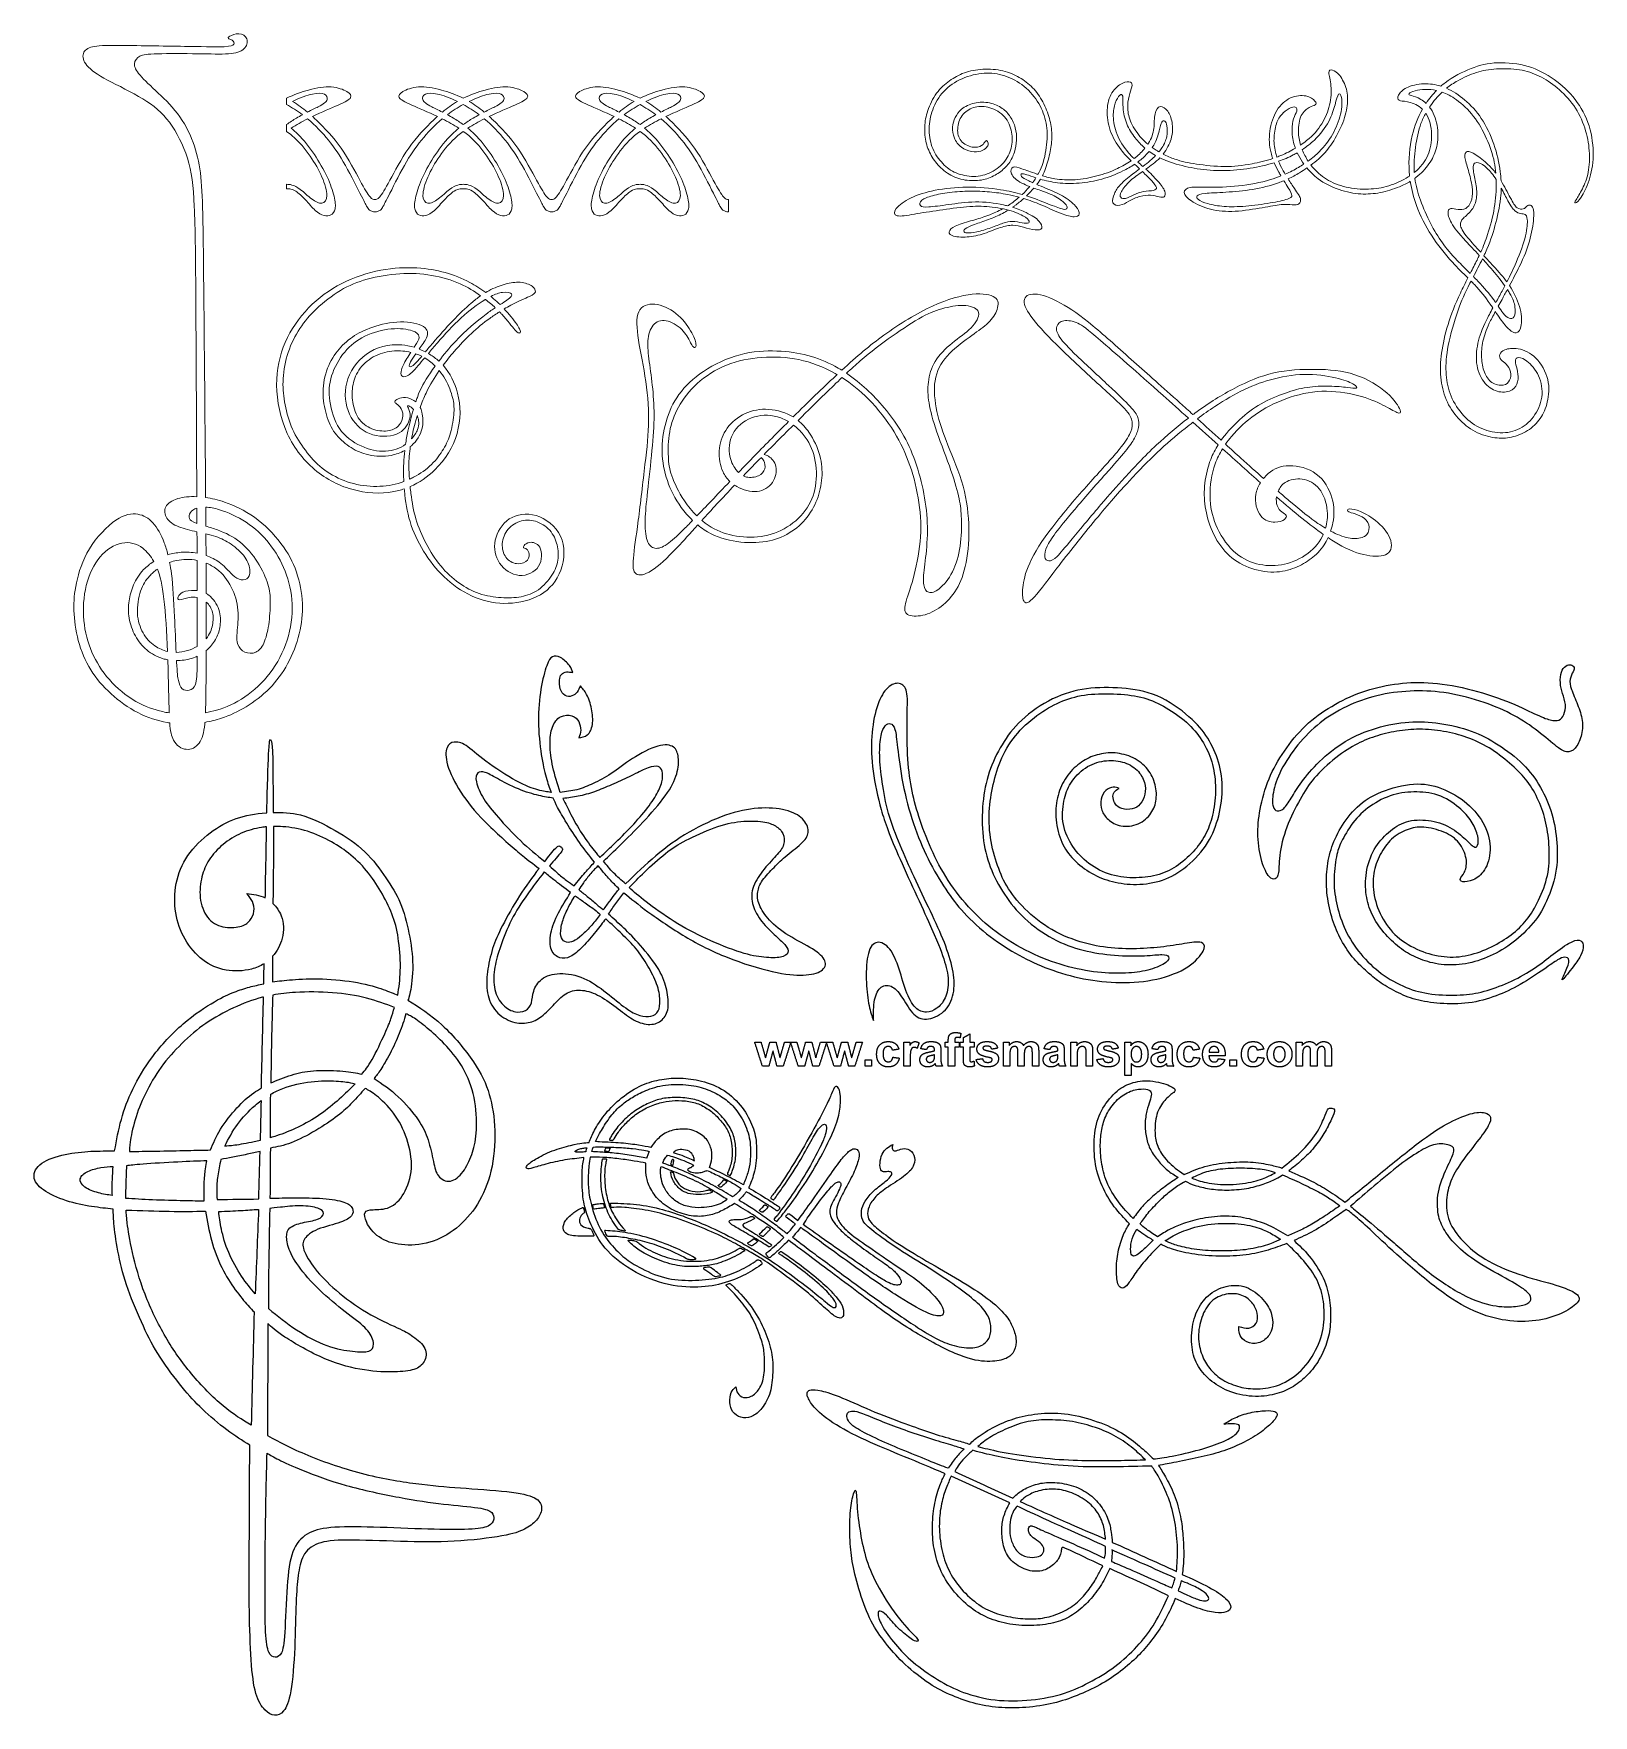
# Model space of a CAD drawing. Header units: millimetres. Extents: x -133 to 101, y -125 to 127.
import ezdxf

# ---------------------------------------------------------------- set-up
doc = ezdxf.new("R2010")
doc.units = ezdxf.units.MM
doc.header["$MEASUREMENT"] = 0
for name, color, linetype in [('Default', 18, 'Continuous'), ('DV1_Layer_1', 7, 'Continuous'), ('Layer 1', 7, 'Continuous')]:
    doc.layers.add(name, color=color, linetype=linetype)

msp = doc.modelspace()

# ---------------------------------------------------------------- linework, layer by layer
at = {"layer": 'Default', "color": 5}
for points in [[(-23.75, -27.78), (-24.32, -25.97), (-24.9, -24.16)], [(-24.9, -24.16), (-24.43, -24.16), (-23.96, -24.16)], [(-23.96, -24.16), (-23.62, -25.35), (-23.28, -26.53)], [(-23.28, -26.53), (-22.96, -25.35), (-22.64, -24.16)], [(-22.64, -24.16), (-22.17, -24.16), (-21.71, -24.16)], [(-21.71, -24.16), (-21.41, -25.35), (-21.12, -26.53)], [(-21.12, -26.53), (-20.78, -25.35), (-20.43, -24.16)], [(-19.5, -24.16), (-20.07, -25.97), (-20.65, -27.78)], [(-20.43, -24.16), (-19.96, -24.16), (-19.5, -24.16)], [(-18.37, -27.78), (-18.95, -25.97), (-19.53, -24.16)], [(-19.53, -24.16), (-19.06, -24.16), (-18.59, -24.16)], [(-18.59, -24.16), (-18.25, -25.35), (-17.91, -26.53)], [(-17.91, -26.53), (-17.59, -25.35), (-17.27, -24.16)], [(-17.27, -24.16), (-16.8, -24.16), (-16.34, -24.16)], [(-16.34, -24.16), (-16.04, -25.35), (-15.75, -26.53)], [(-15.75, -26.53), (-15.4, -25.35), (-15.06, -24.16)], [(-14.13, -24.16), (-14.7, -25.97), (-15.28, -27.78)], [(-15.06, -24.16), (-14.59, -24.16), (-14.13, -24.16)], [(-13, -27.78), (-13.58, -25.97), (-14.16, -24.16)], [(-14.16, -24.16), (-13.69, -24.16), (-13.22, -24.16)], [(-13.22, -24.16), (-12.88, -25.35), (-12.54, -26.53)], [(-12.54, -26.53), (-12.22, -25.35), (-11.9, -24.16)], [(-11.9, -24.16), (-11.43, -24.16), (-10.97, -24.16)], [(-10.97, -24.16), (-10.67, -25.35), (-10.38, -26.53)], [(-10.38, -26.53), (-10.03, -25.35), (-9.69, -24.16)], [(-8.76, -24.16), (-9.33, -25.97), (-9.91, -27.78)], [(-9.69, -24.16), (-9.22, -24.16), (-8.76, -24.16)], [(-6.63, -25.97), (-6.63, -25.07), (-6.16, -24.57)], [(-6.16, -24.57), (-5.69, -24.07), (-4.89, -24.07)], [(-5.46, -25.06), (-5.67, -25.31), (-5.67, -25.9)], [(-4.9, -24.81), (-5.25, -24.81), (-5.46, -25.06)], [(-4.46, -24.95), (-4.63, -24.81), (-4.9, -24.81)], [(-4.89, -24.07), (-4.24, -24.07), (-3.85, -24.35)], [(-4.25, -25.37), (-4.3, -25.09), (-4.46, -24.95)], [(-3.85, -24.35), (-3.46, -24.64), (-3.29, -25.21)], [(-2.55, -27.78), (-2.55, -25.97), (-2.55, -24.16)], [(-2.55, -24.16), (-2.11, -24.16), (-1.66, -24.16)], [(-1.66, -24.16), (-1.66, -24.42), (-1.66, -24.67)], [(-1.66, -24.67), (-1.44, -24.31), (-1.27, -24.19)], [(-1.31, -25.05), (-1.44, -25.16), (-1.52, -25.45)], [(-0.99, -24.94), (-1.18, -24.94), (-1.31, -25.05)], [(-1.27, -24.19), (-1.09, -24.07), (-0.87, -24.07)], [(-0.56, -25.09), (-0.79, -24.94), (-0.99, -24.94)], [(-0.87, -24.07), (-0.56, -24.07), (-0.27, -24.25)], [(-0.27, -24.25), (-0.42, -24.67), (-0.56, -25.09)], [(-0.02, -25.15), (0.12, -24.6), (0.47, -24.34)], [(0.84, -25.28), (0.41, -25.21), (-0.02, -25.15)], [(0.47, -24.34), (0.82, -24.07), (1.51, -24.07)], [(1.06, -24.91), (0.93, -25.02), (0.84, -25.28)], [(1.43, -24.81), (1.19, -24.81), (1.06, -24.91)], [(1.92, -24.93), (1.79, -24.81), (1.43, -24.81)], [(1.51, -24.07), (2.14, -24.07), (2.45, -24.22)], [(2.05, -25.33), (2.05, -25.05), (1.92, -24.93)], [(2.45, -24.22), (2.75, -24.37), (2.88, -24.61)], [(2.88, -24.61), (3, -24.84), (3, -25.47)], [(3.62, -24.16), (3.87, -24.16), (4.11, -24.16)], [(3.62, -24.9), (3.62, -24.53), (3.62, -24.16)], [(4.11, -24.9), (3.87, -24.9), (3.62, -24.9)], [(4.11, -23.89), (4.11, -23.44), (4.21, -23.22)], [(4.11, -24.16), (4.11, -24.03), (4.11, -23.89)], [(4.11, -27.78), (4.11, -26.34), (4.11, -24.9)], [(4.21, -23.22), (4.3, -22.99), (4.56, -22.85)], [(4.56, -22.85), (4.82, -22.71), (5.21, -22.71)], [(5.16, -23.55), (5.07, -23.64), (5.07, -23.91)], [(5.07, -23.91), (5.07, -24.04), (5.07, -24.16)], [(5.07, -24.16), (5.41, -24.16), (5.75, -24.16)], [(5.75, -24.9), (5.41, -24.9), (5.07, -24.9)], [(5.07, -24.9), (5.07, -26.34), (5.07, -27.78)], [(5.45, -23.45), (5.25, -23.45), (5.16, -23.55)], [(5.21, -22.71), (5.61, -22.71), (6, -22.84)], [(5.89, -23.51), (5.66, -23.45), (5.45, -23.45)], [(5.75, -24.16), (5.75, -24.53), (5.75, -24.9)], [(6, -22.84), (5.94, -23.17), (5.89, -23.51)], [(5.9, -24.9), (5.9, -24.53), (5.9, -24.16)], [(5.9, -24.16), (6.14, -24.16), (6.37, -24.16)], [(6.37, -24.9), (6.14, -24.9), (5.9, -24.9)], [(6.37, -23.48), (6.85, -23.21), (7.32, -22.93)], [(6.37, -24.16), (6.37, -23.82), (6.37, -23.48)], [(6.37, -26.5), (6.37, -25.7), (6.37, -24.9)], [(7.32, -22.93), (7.32, -23.55), (7.32, -24.16)], [(7.32, -24.16), (7.65, -24.16), (7.97, -24.16)], [(7.97, -24.9), (7.65, -24.9), (7.32, -24.9)], [(7.32, -24.9), (7.32, -25.65), (7.32, -26.4)], [(7.97, -24.16), (7.97, -24.53), (7.97, -24.9)], [(8.4, -25.19), (8.4, -24.72), (8.77, -24.39)], [(8.83, -26.01), (8.4, -25.71), (8.4, -25.19)], [(8.77, -24.39), (9.15, -24.07), (9.92, -24.07)], [(9.41, -24.86), (9.3, -24.93), (9.3, -25.05)], [(9.3, -25.05), (9.3, -25.16), (9.39, -25.23)], [(9.95, -24.75), (9.57, -24.75), (9.41, -24.86)], [(9.92, -24.07), (10.66, -24.07), (11.02, -24.32)], [(10.41, -24.87), (10.25, -24.75), (9.95, -24.75)], [(10.63, -25.21), (10.57, -24.99), (10.41, -24.87)], [(11.52, -25.06), (11.07, -25.14), (10.63, -25.21)], [(11.02, -24.32), (11.39, -24.57), (11.52, -25.06)], [(12.39, -24.16), (12.82, -24.16), (13.25, -24.16)], [(12.39, -27.78), (12.39, -25.97), (12.39, -24.16)], [(13.25, -24.65), (13.72, -24.07), (14.37, -24.07)], [(13.25, -24.16), (13.25, -24.41), (13.25, -24.65)], [(13.67, -24.93), (13.49, -25.05), (13.42, -25.27)], [(14.06, -24.81), (13.84, -24.81), (13.67, -24.93)], [(14.34, -24.89), (14.24, -24.81), (14.06, -24.81)], [(14.5, -25.11), (14.45, -24.96), (14.34, -24.89)], [(14.37, -24.07), (14.72, -24.07), (14.97, -24.22)], [(14.55, -25.8), (14.55, -25.27), (14.5, -25.11)], [(14.97, -24.22), (15.23, -24.36), (15.39, -24.65)], [(15.39, -24.65), (15.63, -24.36), (15.9, -24.22)], [(15.83, -24.93), (15.66, -25.06), (15.58, -25.29)], [(16.21, -24.81), (16.01, -24.81), (15.83, -24.93)], [(15.9, -24.22), (16.17, -24.07), (16.49, -24.07)], [(16.61, -25.02), (16.48, -24.81), (16.21, -24.81)], [(16.49, -24.07), (16.88, -24.07), (17.16, -24.23)], [(16.71, -25.71), (16.71, -25.17), (16.61, -25.02)], [(17.16, -24.23), (17.43, -24.4), (17.57, -24.71)], [(17.57, -24.71), (17.66, -24.94), (17.66, -25.46)], [(18.47, -25.15), (18.61, -24.6), (18.96, -24.34)], [(19.33, -25.28), (18.9, -25.21), (18.47, -25.15)], [(18.96, -24.34), (19.31, -24.07), (20, -24.07)], [(19.55, -24.91), (19.41, -25.02), (19.33, -25.28)], [(19.92, -24.81), (19.68, -24.81), (19.55, -24.91)], [(20.41, -24.93), (20.28, -24.81), (19.92, -24.81)], [(20, -24.07), (20.63, -24.07), (20.93, -24.22)], [(20.53, -25.33), (20.53, -25.05), (20.41, -24.93)], [(20.93, -24.22), (21.24, -24.37), (21.37, -24.61)], [(21.37, -24.61), (21.49, -24.84), (21.49, -25.47)], [(22.48, -27.78), (22.48, -25.97), (22.48, -24.16)], [(22.48, -24.16), (22.93, -24.16), (23.37, -24.16)], [(23.37, -24.69), (23.84, -24.07), (24.55, -24.07)], [(23.37, -24.16), (23.37, -24.43), (23.37, -24.69)], [(23.77, -24.95), (23.58, -25.08), (23.51, -25.31)], [(24.21, -24.81), (23.97, -24.81), (23.77, -24.95)], [(24.54, -24.91), (24.4, -24.81), (24.21, -24.81)], [(24.73, -25.17), (24.67, -25), (24.54, -24.91)], [(24.55, -24.07), (24.86, -24.07), (25.12, -24.19)], [(24.79, -25.93), (24.79, -25.35), (24.73, -25.17)], [(25.12, -24.19), (25.38, -24.3), (25.51, -24.48)], [(25.51, -24.48), (25.65, -24.65), (25.7, -24.88)], [(25.7, -24.88), (25.75, -25.1), (25.75, -25.52)], [(26.49, -25.19), (26.49, -24.72), (26.86, -24.39)], [(26.92, -26.01), (26.49, -25.71), (26.49, -25.19)], [(26.86, -24.39), (27.23, -24.07), (28.01, -24.07)], [(27.49, -24.86), (27.39, -24.93), (27.39, -25.05)], [(27.39, -25.05), (27.39, -25.16), (27.48, -25.23)], [(28.03, -24.75), (27.66, -24.75), (27.49, -24.86)], [(28.01, -24.07), (28.75, -24.07), (29.11, -24.32)], [(28.49, -24.87), (28.33, -24.75), (28.03, -24.75)], [(28.71, -25.21), (28.65, -24.99), (28.49, -24.87)], [(29.61, -25.06), (29.16, -25.14), (28.71, -25.21)], [(29.11, -24.32), (29.47, -24.57), (29.61, -25.06)], [(30.56, -24.16), (31.01, -24.16), (31.46, -24.16)], [(30.56, -29.16), (30.56, -26.66), (30.56, -24.16)], [(31.46, -24.16), (31.46, -24.43), (31.46, -24.69)], [(31.46, -24.69), (31.63, -24.42), (31.92, -24.25)], [(31.75, -25.09), (31.52, -25.37), (31.52, -25.91)], [(32.32, -24.81), (31.97, -24.81), (31.75, -25.09)], [(31.92, -24.25), (32.21, -24.07), (32.57, -24.07)], [(32.87, -25.09), (32.65, -24.81), (32.32, -24.81)], [(32.57, -24.07), (33.19, -24.07), (33.62, -24.57)], [(33.1, -25.96), (33.1, -25.38), (32.87, -25.09)], [(33.62, -24.57), (34.05, -25.06), (34.05, -25.95)], [(34.64, -25.15), (34.78, -24.6), (35.13, -24.34)], [(35.5, -25.28), (35.07, -25.21), (34.64, -25.15)], [(35.13, -24.34), (35.48, -24.07), (36.17, -24.07)], [(35.72, -24.91), (35.59, -25.02), (35.5, -25.28)], [(36.09, -24.81), (35.85, -24.81), (35.72, -24.91)], [(36.58, -24.93), (36.45, -24.81), (36.09, -24.81)], [(36.17, -24.07), (36.8, -24.07), (37.11, -24.22)], [(36.71, -25.33), (36.71, -25.05), (36.58, -24.93)], [(37.11, -24.22), (37.41, -24.37), (37.54, -24.61)], [(37.54, -24.61), (37.66, -24.84), (37.66, -25.47)], [(38.43, -25.97), (38.43, -25.07), (38.9, -24.57)], [(38.9, -24.57), (39.37, -24.07), (40.17, -24.07)], [(39.6, -25.06), (39.39, -25.31), (39.39, -25.9)], [(40.17, -24.81), (39.81, -24.81), (39.6, -25.06)], [(40.17, -24.07), (40.83, -24.07), (41.21, -24.35)], [(40.6, -24.95), (40.43, -24.81), (40.17, -24.81)], [(40.81, -25.37), (40.76, -25.09), (40.6, -24.95)], [(41.21, -24.35), (41.6, -24.64), (41.77, -25.21)], [(42.23, -26), (42.23, -25.09), (42.7, -24.58)], [(42.7, -24.58), (43.18, -24.07), (43.9, -24.07)], [(43.41, -25.04), (43.2, -25.26), (43.2, -25.65)], [(43.94, -24.81), (43.62, -24.81), (43.41, -25.04)], [(43.9, -24.07), (44.71, -24.07), (45.18, -24.6)], [(44.45, -25.02), (44.24, -24.81), (43.94, -24.81)], [(44.67, -25.65), (44.66, -25.24), (44.45, -25.02)], [(45.18, -24.6), (45.65, -25.13), (45.63, -26.23)], [(48.06, -25.97), (48.06, -25.07), (48.53, -24.57)], [(48.53, -24.57), (49, -24.07), (49.8, -24.07)], [(49.23, -25.06), (49.02, -25.31), (49.02, -25.9)], [(49.8, -24.81), (49.44, -24.81), (49.23, -25.06)], [(49.8, -24.07), (50.46, -24.07), (50.84, -24.35)], [(50.23, -24.95), (50.06, -24.81), (49.8, -24.81)], [(50.44, -25.37), (50.39, -25.09), (50.23, -24.95)], [(50.84, -24.35), (51.23, -24.64), (51.4, -25.21)], [(51.92, -25.92), (51.92, -25.44), (52.16, -24.99)], [(52.16, -24.99), (52.39, -24.54), (52.82, -24.31)], [(52.82, -24.31), (53.24, -24.07), (53.77, -24.07)], [(53.13, -25.13), (52.88, -25.42), (52.88, -25.97)], [(53.74, -24.84), (53.38, -24.84), (53.13, -25.13)], [(54.36, -25.13), (54.11, -24.84), (53.74, -24.84)], [(53.77, -24.07), (54.59, -24.07), (55.11, -24.61)], [(54.61, -25.96), (54.61, -25.42), (54.36, -25.13)], [(55.11, -24.61), (55.63, -25.14), (55.63, -25.96)], [(56.27, -24.16), (56.71, -24.16), (57.14, -24.16)], [(56.27, -27.78), (56.27, -25.97), (56.27, -24.16)], [(57.14, -24.65), (57.61, -24.07), (58.26, -24.07)], [(57.14, -24.16), (57.14, -24.41), (57.14, -24.65)], [(57.55, -24.93), (57.38, -25.05), (57.31, -25.27)], [(57.94, -24.81), (57.73, -24.81), (57.55, -24.93)], [(58.23, -24.89), (58.12, -24.81), (57.94, -24.81)], [(58.38, -25.11), (58.33, -24.96), (58.23, -24.89)], [(58.26, -24.07), (58.61, -24.07), (58.86, -24.22)], [(58.43, -25.8), (58.43, -25.27), (58.38, -25.11)], [(58.86, -24.22), (59.12, -24.36), (59.28, -24.65)], [(59.28, -24.65), (59.52, -24.36), (59.79, -24.22)], [(59.72, -24.93), (59.55, -25.06), (59.47, -25.29)], [(60.09, -24.81), (59.9, -24.81), (59.72, -24.93)], [(59.79, -24.22), (60.06, -24.07), (60.37, -24.07)], [(60.5, -25.02), (60.37, -24.81), (60.09, -24.81)], [(60.37, -24.07), (60.77, -24.07), (61.04, -24.23)], [(60.6, -25.71), (60.6, -25.17), (60.5, -25.02)], [(61.04, -24.23), (61.32, -24.4), (61.45, -24.71)], [(61.45, -24.71), (61.55, -24.94), (61.55, -25.46)], [(-22.17, -25.45), (-22.48, -26.61), (-22.8, -27.78)], [(-21.56, -27.78), (-21.86, -26.61), (-22.17, -25.45)], [(-16.8, -25.45), (-17.11, -26.61), (-17.43, -27.78)], [(-16.19, -27.78), (-16.49, -26.61), (-16.8, -25.45)], [(-11.43, -25.45), (-11.74, -26.61), (-12.06, -27.78)], [(-10.81, -27.78), (-11.12, -26.61), (-11.43, -25.45)], [(-8.36, -27.78), (-8.36, -27.3), (-8.36, -26.82)], [(-8.36, -26.82), (-7.88, -26.82), (-7.4, -26.82)], [(-7.4, -26.82), (-7.4, -27.3), (-7.4, -27.78)], [(-6.16, -27.36), (-6.63, -26.86), (-6.63, -25.97)], [(-4.9, -27.87), (-5.69, -27.87), (-6.16, -27.36)], [(-5.67, -25.9), (-5.67, -26.56), (-5.45, -26.83)], [(-5.45, -26.83), (-5.24, -27.1), (-4.88, -27.1)], [(-3.79, -27.53), (-4.2, -27.87), (-4.9, -27.87)], [(-4.88, -27.1), (-4.61, -27.1), (-4.43, -26.94)], [(-4.43, -26.94), (-4.26, -26.79), (-4.19, -26.42)], [(-3.29, -25.21), (-3.77, -25.29), (-4.25, -25.37)], [(-4.19, -26.42), (-3.71, -26.48), (-3.23, -26.54)], [(-3.23, -26.54), (-3.38, -27.2), (-3.79, -27.53)], [(-1.52, -25.45), (-1.6, -25.74), (-1.6, -26.66)], [(-1.6, -26.66), (-1.6, -27.22), (-1.6, -27.78)], [(-0.15, -26.8), (-0.15, -26.49), (0, -26.25)], [(0.17, -27.57), (-0.15, -27.26), (-0.15, -26.8)], [(0, -26.25), (0.14, -26.01), (0.4, -25.89)], [(1.05, -27.87), (0.5, -27.87), (0.17, -27.57)], [(0.4, -25.89), (0.65, -25.76), (1.14, -25.66)], [(0.99, -26.36), (0.81, -26.49), (0.81, -26.7)], [(0.81, -26.7), (0.81, -26.9), (0.95, -27.04)], [(0.95, -27.04), (1.1, -27.19), (1.32, -27.19)], [(1.49, -26.19), (1.11, -26.28), (0.99, -26.36)], [(1.14, -25.66), (1.79, -25.54), (2.05, -25.43)], [(1.32, -27.19), (1.57, -27.19), (1.79, -27.02)], [(2.05, -26.05), (1.87, -26.11), (1.49, -26.19)], [(2.17, -27.38), (1.92, -27.63), (1.65, -27.75)], [(1.79, -27.02), (1.96, -26.89), (2.01, -26.7)], [(2.01, -26.7), (2.05, -26.58), (2.05, -26.24)], [(2.05, -25.43), (2.05, -25.38), (2.05, -25.33)], [(2.05, -26.24), (2.05, -26.14), (2.05, -26.05)], [(2.2, -27.5), (2.18, -27.41), (2.17, -27.38)], [(2.29, -27.78), (2.26, -27.68), (2.2, -27.5)], [(3, -25.47), (3, -26.03), (3, -26.58)], [(3, -26.58), (3, -27.06), (3.05, -27.29)], [(3.05, -27.29), (3.11, -27.52), (3.25, -27.78)], [(6.4, -27.18), (6.37, -27.01), (6.37, -26.5)], [(6.53, -27.55), (6.43, -27.41), (6.4, -27.18)], [(6.83, -27.78), (6.62, -27.69), (6.53, -27.55)], [(8.03, -27.73), (7.71, -27.87), (7.29, -27.87)], [(7.32, -26.4), (7.32, -26.85), (7.34, -26.92)], [(7.34, -26.92), (7.36, -27), (7.42, -27.05)], [(7.42, -27.05), (7.49, -27.1), (7.58, -27.1)], [(7.58, -27.1), (7.71, -27.1), (7.96, -27)], [(7.96, -27), (7.99, -27.37), (8.03, -27.73)], [(8.28, -26.76), (8.76, -26.69), (9.24, -26.63)], [(8.84, -27.57), (8.41, -27.27), (8.28, -26.76)], [(10.3, -26.48), (9.14, -26.22), (8.83, -26.01)], [(10.01, -27.87), (9.27, -27.87), (8.84, -27.57)], [(9.24, -26.63), (9.3, -26.91), (9.48, -27.05)], [(9.39, -25.23), (9.52, -25.33), (10.28, -25.5)], [(9.48, -27.05), (9.67, -27.19), (10.01, -27.19)], [(10.01, -27.19), (10.38, -27.19), (10.56, -27.05)], [(11.23, -27.51), (10.82, -27.87), (10.01, -27.87)], [(10.28, -25.5), (11.04, -25.68), (11.35, -25.93)], [(10.62, -26.61), (10.55, -26.54), (10.3, -26.48)], [(10.56, -27.05), (10.69, -26.95), (10.69, -26.79)], [(10.69, -26.79), (10.69, -26.68), (10.62, -26.61)], [(11.64, -26.65), (11.64, -27.15), (11.23, -27.51)], [(11.35, -25.93), (11.64, -26.19), (11.64, -26.65)], [(13.42, -25.27), (13.34, -25.5), (13.34, -26.02)], [(13.34, -26.02), (13.34, -26.9), (13.34, -27.78)], [(14.55, -27.78), (14.55, -26.79), (14.55, -25.8)], [(15.58, -25.29), (15.5, -25.53), (15.5, -26.04)], [(15.5, -26.04), (15.5, -26.91), (15.5, -27.78)], [(16.71, -27.78), (16.71, -26.74), (16.71, -25.71)], [(17.66, -25.46), (17.66, -26.62), (17.66, -27.78)], [(18.34, -26.8), (18.34, -26.49), (18.48, -26.25)], [(18.66, -27.57), (18.34, -27.26), (18.34, -26.8)], [(18.48, -26.25), (18.63, -26.01), (18.88, -25.89)], [(19.54, -27.87), (18.98, -27.87), (18.66, -27.57)], [(18.88, -25.89), (19.14, -25.76), (19.63, -25.66)], [(19.48, -26.36), (19.3, -26.49), (19.3, -26.7)], [(19.3, -26.7), (19.3, -26.9), (19.44, -27.04)], [(19.44, -27.04), (19.59, -27.19), (19.81, -27.19)], [(19.98, -26.19), (19.6, -26.28), (19.48, -26.36)], [(19.63, -25.66), (20.28, -25.54), (20.53, -25.43)], [(19.81, -27.19), (20.05, -27.19), (20.28, -27.02)], [(20.53, -26.05), (20.36, -26.11), (19.98, -26.19)], [(20.65, -27.38), (20.41, -27.63), (20.13, -27.75)], [(20.28, -27.02), (20.45, -26.89), (20.5, -26.7)], [(20.5, -26.7), (20.53, -26.58), (20.53, -26.24)], [(20.53, -25.43), (20.53, -25.38), (20.53, -25.33)], [(20.53, -26.24), (20.53, -26.14), (20.53, -26.05)], [(20.69, -27.5), (20.67, -27.41), (20.65, -27.38)], [(20.78, -27.78), (20.74, -27.68), (20.69, -27.5)], [(21.49, -25.47), (21.49, -26.03), (21.49, -26.58)], [(21.49, -26.58), (21.49, -27.06), (21.54, -27.29)], [(21.54, -27.29), (21.59, -27.52), (21.74, -27.78)], [(23.51, -25.31), (23.43, -25.53), (23.43, -26.14)], [(23.43, -26.14), (23.43, -26.96), (23.43, -27.78)], [(24.79, -27.78), (24.79, -26.85), (24.79, -25.93)], [(25.75, -25.52), (25.75, -26.65), (25.75, -27.78)], [(26.37, -26.76), (26.85, -26.69), (27.32, -26.63)], [(26.93, -27.57), (26.5, -27.27), (26.37, -26.76)], [(28.39, -26.48), (27.23, -26.22), (26.92, -26.01)], [(28.09, -27.87), (27.36, -27.87), (26.93, -27.57)], [(27.32, -26.63), (27.38, -26.91), (27.57, -27.05)], [(27.48, -25.23), (27.61, -25.33), (28.37, -25.5)], [(27.57, -27.05), (27.76, -27.19), (28.09, -27.19)], [(28.09, -27.19), (28.46, -27.19), (28.65, -27.05)], [(29.32, -27.51), (28.9, -27.87), (28.09, -27.87)], [(28.37, -25.5), (29.13, -25.68), (29.43, -25.93)], [(28.71, -26.61), (28.63, -26.54), (28.39, -26.48)], [(28.65, -27.05), (28.77, -26.95), (28.77, -26.79)], [(28.77, -26.79), (28.77, -26.68), (28.71, -26.61)], [(29.73, -26.65), (29.73, -27.15), (29.32, -27.51)], [(29.43, -25.93), (29.73, -26.19), (29.73, -26.65)], [(31.52, -25.91), (31.52, -26.53), (31.76, -26.83)], [(32.03, -27.75), (31.79, -27.63), (31.52, -27.34)], [(31.52, -27.34), (31.52, -28.25), (31.52, -29.16)], [(31.76, -26.83), (31.99, -27.13), (32.33, -27.13)], [(32.33, -27.13), (32.66, -27.13), (32.88, -26.85)], [(33.62, -27.36), (33.18, -27.87), (32.56, -27.87)], [(32.88, -26.85), (33.1, -26.58), (33.1, -25.96)], [(34.05, -25.95), (34.05, -26.86), (33.62, -27.36)], [(34.51, -26.8), (34.51, -26.49), (34.66, -26.25)], [(34.84, -27.57), (34.51, -27.26), (34.51, -26.8)], [(34.66, -26.25), (34.8, -26.01), (35.06, -25.89)], [(35.71, -27.87), (35.16, -27.87), (34.84, -27.57)], [(35.06, -25.89), (35.31, -25.76), (35.8, -25.66)], [(35.65, -26.36), (35.47, -26.49), (35.47, -26.7)], [(35.47, -26.7), (35.47, -26.9), (35.61, -27.04)], [(35.61, -27.04), (35.76, -27.19), (35.98, -27.19)], [(36.15, -26.19), (35.77, -26.28), (35.65, -26.36)], [(35.8, -25.66), (36.45, -25.54), (36.71, -25.43)], [(35.98, -27.19), (36.23, -27.19), (36.45, -27.02)], [(36.71, -26.05), (36.53, -26.11), (36.15, -26.19)], [(36.83, -27.38), (36.58, -27.63), (36.31, -27.75)], [(36.45, -27.02), (36.62, -26.89), (36.67, -26.7)], [(36.67, -26.7), (36.71, -26.58), (36.71, -26.24)], [(36.71, -25.43), (36.71, -25.38), (36.71, -25.33)], [(36.71, -26.24), (36.71, -26.14), (36.71, -26.05)], [(36.86, -27.5), (36.84, -27.41), (36.83, -27.38)], [(36.95, -27.78), (36.92, -27.68), (36.86, -27.5)], [(37.66, -25.47), (37.66, -26.03), (37.66, -26.58)], [(37.66, -26.58), (37.66, -27.06), (37.72, -27.29)], [(37.72, -27.29), (37.77, -27.52), (37.91, -27.78)], [(38.9, -27.36), (38.43, -26.86), (38.43, -25.97)], [(40.16, -27.87), (39.37, -27.87), (38.9, -27.36)], [(39.39, -25.9), (39.39, -26.56), (39.61, -26.83)], [(39.61, -26.83), (39.82, -27.1), (40.18, -27.1)], [(41.27, -27.53), (40.86, -27.87), (40.16, -27.87)], [(40.18, -27.1), (40.46, -27.1), (40.63, -26.94)], [(40.63, -26.94), (40.8, -26.79), (40.87, -26.42)], [(41.77, -25.21), (41.29, -25.29), (40.81, -25.37)], [(40.87, -26.42), (41.35, -26.48), (41.83, -26.54)], [(41.83, -26.54), (41.68, -27.2), (41.27, -27.53)], [(42.59, -27.25), (42.23, -26.75), (42.23, -26)], [(43.99, -27.87), (43.04, -27.87), (42.59, -27.25)], [(45.63, -26.23), (44.41, -26.23), (43.19, -26.23)], [(43.19, -26.23), (43.2, -26.66), (43.42, -26.89)], [(43.2, -25.65), (43.94, -25.65), (44.67, -25.65)], [(43.42, -26.89), (43.65, -27.13), (43.99, -27.13)], [(43.99, -27.13), (44.22, -27.13), (44.37, -27.01)], [(44.98, -27.58), (44.59, -27.87), (43.99, -27.87)], [(44.37, -27.01), (44.53, -26.89), (44.61, -26.63)], [(44.61, -26.63), (45.09, -26.69), (45.56, -26.76)], [(45.56, -26.76), (45.38, -27.3), (44.98, -27.58)], [(46.34, -27.78), (46.34, -27.3), (46.34, -26.82)], [(46.34, -26.82), (46.81, -26.82), (47.29, -26.82)], [(47.29, -26.82), (47.29, -27.3), (47.29, -27.78)], [(48.53, -27.36), (48.06, -26.86), (48.06, -25.97)], [(49.79, -27.87), (49, -27.87), (48.53, -27.36)], [(49.02, -25.9), (49.02, -26.56), (49.24, -26.83)], [(49.24, -26.83), (49.45, -27.1), (49.81, -27.1)], [(50.9, -27.53), (50.49, -27.87), (49.79, -27.87)], [(49.81, -27.1), (50.09, -27.1), (50.26, -26.94)], [(50.26, -26.94), (50.43, -26.79), (50.5, -26.42)], [(51.4, -25.21), (50.92, -25.29), (50.44, -25.37)], [(50.5, -26.42), (50.98, -26.48), (51.46, -26.54)], [(51.46, -26.54), (51.31, -27.2), (50.9, -27.53)], [(52.16, -26.98), (51.92, -26.54), (51.92, -25.92)], [(52.84, -27.64), (52.39, -27.42), (52.16, -26.98)], [(53.78, -27.87), (53.28, -27.87), (52.84, -27.64)], [(52.88, -25.97), (52.88, -26.52), (53.13, -26.81)], [(53.13, -26.81), (53.38, -27.1), (53.74, -27.1)], [(53.74, -27.1), (54.11, -27.1), (54.36, -26.81)], [(55.1, -27.33), (54.58, -27.87), (53.78, -27.87)], [(54.36, -26.81), (54.61, -26.52), (54.61, -25.96)], [(55.63, -25.96), (55.63, -26.78), (55.1, -27.33)], [(57.31, -25.27), (57.23, -25.5), (57.23, -26.02)], [(57.23, -26.02), (57.23, -26.9), (57.23, -27.78)], [(58.43, -27.78), (58.43, -26.79), (58.43, -25.8)], [(59.47, -25.29), (59.39, -25.53), (59.39, -26.04)], [(59.39, -26.04), (59.39, -26.91), (59.39, -27.78)], [(60.6, -27.78), (60.6, -26.74), (60.6, -25.71)], [(61.55, -25.46), (61.55, -26.62), (61.55, -27.78)], [(-22.8, -27.78), (-23.27, -27.78), (-23.75, -27.78)], [(-20.65, -27.78), (-21.1, -27.78), (-21.56, -27.78)], [(-17.43, -27.78), (-17.9, -27.78), (-18.37, -27.78)], [(-15.28, -27.78), (-15.73, -27.78), (-16.19, -27.78)], [(-12.06, -27.78), (-12.53, -27.78), (-13, -27.78)], [(-9.91, -27.78), (-10.36, -27.78), (-10.81, -27.78)], [(-7.4, -27.78), (-7.88, -27.78), (-8.36, -27.78)], [(-1.6, -27.78), (-2.07, -27.78), (-2.55, -27.78)], [(1.65, -27.75), (1.37, -27.87), (1.05, -27.87)], [(3.25, -27.78), (2.77, -27.78), (2.29, -27.78)], [(5.07, -27.78), (4.59, -27.78), (4.11, -27.78)], [(7.29, -27.87), (7.03, -27.87), (6.83, -27.78)], [(13.34, -27.78), (12.86, -27.78), (12.39, -27.78)], [(15.5, -27.78), (15.02, -27.78), (14.55, -27.78)], [(17.66, -27.78), (17.18, -27.78), (16.71, -27.78)], [(20.13, -27.75), (19.85, -27.87), (19.54, -27.87)], [(21.74, -27.78), (21.26, -27.78), (20.78, -27.78)], [(23.43, -27.78), (22.96, -27.78), (22.48, -27.78)], [(25.75, -27.78), (25.27, -27.78), (24.79, -27.78)], [(31.52, -29.16), (31.04, -29.16), (30.56, -29.16)], [(32.56, -27.87), (32.27, -27.87), (32.03, -27.75)], [(36.31, -27.75), (36.03, -27.87), (35.71, -27.87)], [(37.91, -27.78), (37.43, -27.78), (36.95, -27.78)], [(47.29, -27.78), (46.81, -27.78), (46.34, -27.78)], [(57.23, -27.78), (56.75, -27.78), (56.27, -27.78)], [(59.39, -27.78), (58.91, -27.78), (58.43, -27.78)], [(61.55, -27.78), (61.07, -27.78), (60.6, -27.78)]]:
    msp.add_open_spline(points, degree=2, dxfattribs=at)
at = {"layer": 'DV1_Layer_1', "color": 5, "linetype": 'Continuous'}
msp.add_line((-23.87, -53.53), (-23.87, -53.53), dxfattribs=at)
for points, knots in [([(-52.19, 31.24), (-52.28, 31.57), (-52.38, 31.9), (-52.69, 32.32), (-53.01, 32.74), (-53.54, 33.24), (-54.02, 33.5), (-54.49, 33.76), (-54.91, 33.78), (-55.24, 33.62), (-55.56, 33.45), (-55.8, 33.09), (-56.09, 32.28), (-56.37, 31.47), (-56.71, 30.21), (-56.95, 28.76), (-57.19, 27.31), (-57.35, 25.67), (-57.33, 23.95), (-57.31, 22.22), (-57.12, 20.41), (-56.9, 18.97), (-56.68, 17.52), (-56.43, 16.44), (-56.18, 15.55), (-55.93, 14.67), (-55.68, 13.98), (-55.43, 13.29)], [1.12380952, 1.12380952, 1.12380952, 1.12380952, 1.13333333, 1.13333333, 1.13333333, 1.14285714, 1.14285714, 1.14285714, 1.15238095, 1.15238095, 1.15238095, 1.16190476, 1.16190476, 1.16190476, 1.17142857, 1.17142857, 1.17142857, 1.18095238, 1.18095238, 1.18095238, 1.19047619, 1.19047619, 1.19047619, 1.2, 1.2, 1.2, 1.20952381, 1.20952381, 1.20952381, 1.20952381]), ([(-51.04, 29.27), (-51.19, 28.94), (-51.33, 28.61), (-51.53, 28.33), (-51.73, 28.06), (-52, 27.85), (-52.32, 27.74), (-52.64, 27.63), (-53.02, 27.63), (-53.34, 27.82), (-53.66, 28.01), (-53.92, 28.39), (-54.05, 28.83), (-54.18, 29.26), (-54.18, 29.75), (-54.15, 30.12), (-54.12, 30.5), (-54.07, 30.76), (-53.71, 31.17), (-53.41, 31.31), (-53.11, 31.34), (-52.8, 31.38), (-52.49, 31.31), (-52.19, 31.24)], [1.04761905, 1.04761905, 1.04761905, 1.04761905, 1.05714286, 1.05714286, 1.05714286, 1.06666667, 1.06666667, 1.06666667, 1.07619048, 1.07619048, 1.07619048, 1.08571429, 1.08571429, 1.08571429, 1.0952381, 1.0952381, 1.0952381, 1.1047619, 1.1047619, 1.11428571, 1.11428571, 1.11428571, 1.12380952, 1.12380952, 1.12380952, 1.12380952]), ([(96.15, -14.82), (96.31, -14.73), (96.99, -13.85), (97.57, -13.11), (98.14, -12.38), (98.61, -11.79), (98.9, -11.2), (99.2, -10.62), (99.32, -10.04), (99.28, -9.62), (99.24, -9.2), (99.04, -8.94), (98.69, -8.88), (98.34, -8.81), (97.84, -8.93), (97.1, -9.36), (96.36, -9.79), (95.38, -10.53), (94.45, -11.24), (93.52, -11.95), (92.63, -12.64), (91.59, -13.32), (90.54, -13.99), (89.33, -14.65), (88.09, -15.21), (86.86, -15.76), (85.61, -16.22), (84.44, -16.53), (83.26, -16.85), (82.16, -17.01), (80.83, -17.08), (79.51, -17.15), (77.96, -17.11), (76.58, -16.94), (75.19, -16.77), (73.98, -16.46), (72.73, -15.94), (71.47, -15.42), (70.18, -14.69), (69.02, -13.85), (67.86, -13), (66.84, -12.03), (65.93, -10.93), (65.02, -9.82), (64.23, -8.59), (63.65, -7.36), (63.07, -6.13), (62.7, -4.9), (62.42, -3.71), (62.13, -2.53), (61.93, -1.38), (61.93, -0.08), (61.92, 1.21), (62.11, 2.65), (62.29, 3.62), (62.48, 4.6), (62.66, 5.11), (63.44, 6.69), (64.04, 7.76), (64.77, 8.71), (65.5, 9.67), (66.36, 10.5), (67.38, 11.22), (68.41, 11.94), (69.6, 12.54), (71.97, 13.25), (73.15, 13.37), (74.36, 13.35), (75.56, 13.33), (76.79, 13.19), (79.08, 12.25), (80.15, 11.46), (80.94, 10.75), (81.74, 10.03), (82.25, 9.4), (82.65, 8.73), (83.05, 8.06), (83.34, 7.36), (83.47, 6.76), (83.6, 6.16), (83.53, 5.15), (83.15, 5), (82.87, 5.15), (82.58, 5.31), (82.2, 5.7), (81.62, 6.25), (81.03, 6.8), (80.24, 7.52), (79.29, 8.04), (78.34, 8.57), (77.22, 8.92), (76.09, 9.07), (74.95, 9.22), (73.79, 9.18), (71.77, 8.55), (70.91, 7.97), (70.11, 7.28), (69.3, 6.58), (68.54, 5.77), (67.96, 4.74), (67.38, 3.7), (66.98, 2.46), (66.79, 1.27), (66.6, 0.09), (66.62, -1.02), (66.77, -2.07), (66.93, -3.12), (67.2, -4.1), (67.65, -5.03), (68.1, -5.97), (68.71, -6.86), (69.42, -7.7), (70.12, -8.54), (70.93, -9.33), (72.53, -10.58), (73.33, -11.04), (74.22, -11.44), (75.11, -11.83), (76.07, -12.17), (77.16, -12.37), (78.25, -12.58), (80.65, -12.73), (83.22, -12.09), (84.44, -11.62), (85.67, -11.15), (86.84, -10.54), (89.09, -9), (90.17, -8.08), (91.11, -7.06), (92.06, -6.05), (92.86, -4.94), (93.55, -3.54), (94.25, -2.14), (94.84, -0.43), (95.14, 1.16), (95.44, 2.76), (95.45, 4.24), (95.34, 5.72), (95.22, 7.19), (94.98, 8.66), (94.57, 10.06), (94.16, 11.46), (93.59, 12.79), (92.88, 14.03), (92.17, 15.28), (91.31, 16.45), (90.23, 17.53), (89.15, 18.6), (87.84, 19.58), (86.54, 20.42), (85.25, 21.26), (83.95, 21.95), (82.48, 22.48), (81.01, 23.02), (79.36, 23.4), (77.8, 23.62), (76.23, 23.85), (74.75, 23.93), (73.17, 23.82), (71.59, 23.71), (69.92, 23.41), (68.29, 22.92), (66.66, 22.44), (65.06, 21.77), (63.62, 20.91), (62.17, 20.04), (60.86, 18.98), (59.77, 17.92), (58.67, 16.85), (57.78, 15.78), (57.1, 14.85), (56.42, 13.91), (55.95, 13.11), (55.53, 12.44), (55.11, 11.76), (54.74, 11.22), (54.39, 10.89), (54.04, 10.57), (53.37, 10.37), (52.71, 10.94), (52.66, 12.34), (52.84, 13.28), (53.02, 14.22), (53.4, 15.41), (54.03, 16.65), (54.66, 17.89), (55.54, 19.19), (56.53, 20.4), (57.52, 21.61), (58.62, 22.73), (59.84, 23.69), (61.06, 24.66), (62.4, 25.47), (63.83, 26.15), (65.25, 26.84), (66.77, 27.4), (68.37, 27.78), (69.98, 28.17), (71.67, 28.38), (73.34, 28.46), (75, 28.54), (76.64, 28.5), (78.41, 28.24), (80.19, 27.99), (82.09, 27.52), (83.8, 26.97), (85.51, 26.42), (87.03, 25.78), (88.39, 25.08), (89.75, 24.38), (90.95, 23.61), (92.08, 22.77), (93.2, 21.92), (94.25, 21.01), (95.03, 20.39), (95.8, 19.77), (96.3, 19.45), (96.77, 19.38), (97.24, 19.31), (97.67, 19.48), (98.06, 19.9), (98.44, 20.32), (98.78, 20.98), (98.98, 21.71), (99.18, 22.44), (99.24, 23.24), (99.14, 24.04), (99.03, 24.84), (98.75, 25.65), (98.43, 26.46), (98.11, 27.27), (97.74, 28.1), (97.53, 28.73), (97.32, 29.37), (97.26, 29.81), (97.34, 30.24), (97.42, 30.67), (97.63, 31.09), (97.77, 31.38), (97.91, 31.68), (97.97, 31.85), (97.91, 32.02), (97.85, 32.19), (97.66, 32.34), (97.43, 32.4), (97.2, 32.46), (96.94, 32.41), (96.67, 32.23), (96.41, 32.05), (96.16, 31.74), (96.01, 31.3), (95.86, 30.85), (95.81, 30.27), (95.86, 29.73), (95.9, 29.18), (96.17, 28.15), (96.57, 27), (96.61, 26.44), (96.65, 25.89), (96.52, 25.37), (96.36, 24.96), (96.19, 24.55), (95.98, 24.27), (95.65, 24.13), (95.33, 24), (94.9, 24.02), (94.32, 24.16), (93.75, 24.31), (93.04, 24.58), (91.98, 25.07), (90.92, 25.56), (89.51, 26.27), (87.78, 26.96), (86.04, 27.65), (83.96, 28.32), (79.87, 29.3), (77.86, 29.61), (76.05, 29.72), (74.24, 29.83), (72.63, 29.73), (70.99, 29.49), (69.34, 29.25), (67.66, 28.87), (66.08, 28.31), (64.5, 27.75), (63.01, 27.02), (61.6, 26.18), (60.19, 25.35), (58.86, 24.41), (57.66, 23.27), (56.46, 22.14), (55.4, 20.8), (54.49, 19.46), (53.57, 18.12), (52.81, 16.79), (52.2, 15.31), (51.59, 13.83), (51.15, 12.22), (50.87, 10.77), (50.59, 9.32), (50.48, 8.04), (50.53, 6.71), (50.58, 5.39), (50.79, 4.02), (51.11, 2.94), (51.42, 1.87), (51.85, 1.09), (52.21, 0.67), (52.57, 0.26), (52.87, 0.22), (53.11, 0.31), (53.35, 0.39), (53.53, 0.62), (53.69, 1.92), (53.66, 3), (54.06, 5.62), (54.49, 7.16), (55.08, 8.64), (55.67, 10.11), (56.43, 11.53), (57.1, 12.69), (57.78, 13.86), (58.37, 14.77), (59.3, 15.79), (60.23, 16.81), (61.5, 17.94), (62.65, 18.8), (63.79, 19.66), (64.82, 20.26), (65.82, 20.75), (66.82, 21.23), (67.81, 21.6), (69.92, 22.2), (71.06, 22.44), (72.19, 22.58), (73.32, 22.73), (74.45, 22.78), (75.63, 22.73), (76.82, 22.67), (78.07, 22.5), (79.26, 22.25), (80.45, 22), (81.59, 21.67), (82.71, 21.21), (83.82, 20.74), (84.91, 20.15), (85.97, 19.43), (87.03, 18.72), (88.05, 17.87), (88.92, 17.07), (89.79, 16.26), (90.51, 15.51), (91.14, 14.62), (91.77, 13.73), (92.31, 12.72), (92.76, 11.64), (93.21, 10.57), (93.57, 9.43), (93.8, 8.24), (94.04, 7.05), (94.15, 5.8), (94.19, 4.56), (94.23, 3.33), (94.2, 2.1), (93.92, 0.83), (93.65, -0.43), (93.14, -1.73), (92.6, -2.87), (92.06, -4.01), (91.49, -4.98), (90.81, -5.82), (90.14, -6.67), (89.36, -7.4), (88.48, -8.06), (87.6, -8.72), (86.62, -9.32), (85.52, -9.86), (84.43, -10.39), (82.03, -11.33), (79.64, -11.46), (78.43, -11.34), (77.22, -11.22), (76, -10.91), (74.79, -10.4), (73.59, -9.89), (72.41, -9.19), (71.42, -8.33), (70.44, -7.46), (69.64, -6.44), (69.05, -5.29), (68.46, -4.14), (68.07, -2.87), (67.89, -1.71), (67.72, -0.55), (67.75, 0.49), (68.17, 2.49), (68.56, 3.44), (69.05, 4.29), (69.53, 5.14), (70.11, 5.9), (70.83, 6.5), (71.54, 7.09), (72.39, 7.53), (73.19, 7.79), (74, 8.06), (74.77, 8.16), (75.73, 8.04), (76.7, 7.93), (77.86, 7.59), (78.77, 7.15), (79.69, 6.71), (80.35, 6.17), (81.36, 4.74), (81.69, 3.86), (81.85, 2.34), (81.67, 1.71), (81.45, 1.27), (81.22, 0.83), (80.96, 0.58), (80.87, 0.37), (80.78, 0.15), (80.87, -0.04), (81.22, -0.1), (81.57, -0.16), (82.18, -0.1), (82.79, 0.17), (83.41, 0.44), (84.02, 0.91), (84.49, 1.67), (84.97, 2.43), (85.3, 3.49), (85.33, 4.66), (85.36, 5.82), (85.08, 7.09), (84.48, 8.31), (83.89, 9.52), (82.97, 10.68), (81.85, 11.64), (80.73, 12.6), (79.4, 13.36), (76.72, 14.37), (75.38, 14.63), (73.83, 14.53), (72.29, 14.42), (70.54, 13.97), (69.06, 13.37), (67.59, 12.76), (66.4, 12.02), (65.4, 11.09), (64.4, 10.16), (63.58, 9.04), (62.94, 7.96), (62.3, 6.87), (61.83, 5.81), (61.49, 4.72), (61.15, 3.63), (60.94, 2.5), (60.85, 1.36), (60.75, 0.22), (60.77, -0.94), (60.93, -2.17), (61.09, -3.39), (61.38, -4.69), (61.72, -5.8), (62.07, -6.92), (62.47, -7.85), (63.01, -8.84), (63.56, -9.82), (64.25, -10.86), (64.93, -11.67), (65.61, -12.48), (66.28, -13.06), (66.88, -13.59), (67.48, -14.13), (68.02, -14.62), (68.73, -15.12), (69.44, -15.62), (70.34, -16.13), (71.25, -16.59), (72.17, -17.06), (73.12, -17.47), (74.21, -17.77), (75.29, -18.06), (76.52, -18.24), (77.86, -18.34), (79.21, -18.44), (80.67, -18.46), (82.1, -18.27), (83.54, -18.08), (84.96, -17.68), (86.23, -17.21), (87.5, -16.75), (88.62, -16.21), (89.85, -15.5), (91.07, -14.8), (92.4, -13.91), (93.38, -13.25), (94.35, -12.58), (94.98, -12.12), (95.44, -11.84), (95.91, -11.55), (96.54, -11.33), (97.11, -11.55), (97.14, -11.91), (97.17, -12.28), (96.94, -12.89), (96.64, -13.55), (96.35, -14.2), (95.99, -14.91), (96.15, -14.82)], [0, 0, 0, 0, 0.005556, 0.005556, 0.005556, 0.011111, 0.011111, 0.011111, 0.016667, 0.016667, 0.016667, 0.022222, 0.022222, 0.022222, 0.027778, 0.027778, 0.027778, 0.033333, 0.033333, 0.033333, 0.038889, 0.038889, 0.038889, 0.044444, 0.044444, 0.044444, 0.05, 0.05, 0.05, 0.055556, 0.055556, 0.055556, 0.061111, 0.061111, 0.061111, 0.066667, 0.066667, 0.066667, 0.072222, 0.072222, 0.072222, 0.077778, 0.077778, 0.077778, 0.083333, 0.083333, 0.083333, 0.088889, 0.088889, 0.088889, 0.094444, 0.094444, 0.094444, 0.1, 0.1, 0.1, 0.105556, 0.105556, 0.111111, 0.111111, 0.111111, 0.116667, 0.116667, 0.116667, 0.122222, 0.122222, 0.127778, 0.127778, 0.127778, 0.133333, 0.133333, 0.138889, 0.138889, 0.138889, 0.144444, 0.144444, 0.144444, 0.15, 0.15, 0.15, 0.155556, 0.161111, 0.161111, 0.161111, 0.166667, 0.166667, 0.166667, 0.172222, 0.172222, 0.172222, 0.177778, 0.177778, 0.177778, 0.183333, 0.183333, 0.188889, 0.188889, 0.188889, 0.194444, 0.194444, 0.194444, 0.2, 0.2, 0.2, 0.205556, 0.205556, 0.205556, 0.211111, 0.211111, 0.211111, 0.216667, 0.216667, 0.216667, 0.222222, 0.222222, 0.227778, 0.227778, 0.227778, 0.233333, 0.233333, 0.233333, 0.238889, 0.244444, 0.244444, 0.244444, 0.25, 0.25, 0.255556, 0.255556, 0.255556, 0.261111, 0.261111, 0.261111, 0.266667, 0.266667, 0.266667, 0.272222, 0.272222, 0.272222, 0.277778, 0.277778, 0.277778, 0.283333, 0.283333, 0.283333, 0.288889, 0.288889, 0.288889, 0.294444, 0.294444, 0.294444, 0.3, 0.3, 0.3, 0.305556, 0.305556, 0.305556, 0.311111, 0.311111, 0.311111, 0.316667, 0.316667, 0.316667, 0.322222, 0.322222, 0.322222, 0.327778, 0.327778, 0.327778, 0.333333, 0.333333, 0.333333, 0.338889, 0.338889, 0.338889, 0.344444, 0.344444, 0.344444, 0.35, 0.355556, 0.361111, 0.361111, 0.361111, 0.366667, 0.366667, 0.366667, 0.372222, 0.372222, 0.372222, 0.377778, 0.377778, 0.377778, 0.383333, 0.383333, 0.383333, 0.388889, 0.388889, 0.388889, 0.394444, 0.394444, 0.394444, 0.4, 0.4, 0.4, 0.405556, 0.405556, 0.405556, 0.411111, 0.411111, 0.411111, 0.416667, 0.416667, 0.416667, 0.422222, 0.422222, 0.422222, 0.427778, 0.427778, 0.427778, 0.433333, 0.433333, 0.433333, 0.438889, 0.438889, 0.438889, 0.444444, 0.444444, 0.444444, 0.45, 0.45, 0.45, 0.455556, 0.455556, 0.455556, 0.461111, 0.461111, 0.461111, 0.466667, 0.466667, 0.466667, 0.472222, 0.472222, 0.472222, 0.477778, 0.477778, 0.477778, 0.483333, 0.483333, 0.483333, 0.488889, 0.488889, 0.488889, 0.494444, 0.494444, 0.494444, 0.5, 0.505556, 0.505556, 0.505556, 0.511111, 0.511111, 0.511111, 0.516667, 0.516667, 0.516667, 0.522222, 0.522222, 0.522222, 0.527778, 0.527778, 0.527778, 0.533333, 0.533333, 0.533333, 0.538889, 0.538889, 0.544444, 0.544444, 0.544444, 0.55, 0.55, 0.55, 0.555556, 0.555556, 0.555556, 0.561111, 0.561111, 0.561111, 0.566667, 0.566667, 0.566667, 0.572222, 0.572222, 0.572222, 0.577778, 0.577778, 0.577778, 0.583333, 0.583333, 0.583333, 0.588889, 0.588889, 0.588889, 0.594444, 0.594444, 0.594444, 0.6, 0.6, 0.6, 0.605556, 0.605556, 0.605556, 0.611111, 0.611111, 0.616667, 0.616667, 0.622222, 0.622222, 0.622222, 0.627778, 0.627778, 0.627778, 0.633333, 0.633333, 0.633333, 0.638889, 0.638889, 0.638889, 0.644444, 0.644444, 0.644444, 0.65, 0.65, 0.655556, 0.655556, 0.655556, 0.661111, 0.661111, 0.661111, 0.666667, 0.666667, 0.666667, 0.672222, 0.672222, 0.672222, 0.677778, 0.677778, 0.677778, 0.683333, 0.683333, 0.683333, 0.688889, 0.688889, 0.688889, 0.694444, 0.694444, 0.694444, 0.7, 0.7, 0.7, 0.705556, 0.705556, 0.705556, 0.711111, 0.711111, 0.711111, 0.716667, 0.716667, 0.716667, 0.722222, 0.722222, 0.722222, 0.727778, 0.727778, 0.727778, 0.733333, 0.733333, 0.733333, 0.738889, 0.744444, 0.744444, 0.744444, 0.75, 0.75, 0.75, 0.755556, 0.755556, 0.755556, 0.761111, 0.761111, 0.761111, 0.766667, 0.766667, 0.766667, 0.772222, 0.772222, 0.777778, 0.777778, 0.777778, 0.783333, 0.783333, 0.783333, 0.788889, 0.788889, 0.788889, 0.794444, 0.794444, 0.794444, 0.8, 0.8, 0.8, 0.805556, 0.805556, 0.811111, 0.811111, 0.816667, 0.816667, 0.816667, 0.822222, 0.822222, 0.822222, 0.827778, 0.827778, 0.827778, 0.833333, 0.833333, 0.833333, 0.838889, 0.838889, 0.838889, 0.844444, 0.844444, 0.844444, 0.85, 0.85, 0.85, 0.855556, 0.855556, 0.855556, 0.861111, 0.861111, 0.866667, 0.866667, 0.866667, 0.872222, 0.872222, 0.872222, 0.877778, 0.877778, 0.877778, 0.883333, 0.883333, 0.883333, 0.888889, 0.888889, 0.888889, 0.894444, 0.894444, 0.894444, 0.9, 0.9, 0.9, 0.905556, 0.905556, 0.905556, 0.911111, 0.911111, 0.911111, 0.916667, 0.916667, 0.916667, 0.922222, 0.922222, 0.922222, 0.927778, 0.927778, 0.927778, 0.933333, 0.933333, 0.933333, 0.938889, 0.938889, 0.938889, 0.944444, 0.944444, 0.944444, 0.95, 0.95, 0.95, 0.955556, 0.955556, 0.955556, 0.961111, 0.961111, 0.961111, 0.966667, 0.966667, 0.966667, 0.972222, 0.972222, 0.972222, 0.977778, 0.983333, 0.983333, 0.983333, 0.988889, 0.988889, 0.988889, 1, 1, 1, 1]), ([(-51.29, 21.46), (-50.83, 21.53), (-50.37, 21.6), (-50, 21.91), (-49.63, 22.21), (-49.35, 22.74), (-49.14, 24.15), (-49.2, 25.02), (-49.37, 25.82), (-49.53, 26.63), (-49.81, 27.38), (-50.4, 28.51), (-50.72, 28.89), (-51.04, 29.27)], [1, 1, 1, 1, 1.00952381, 1.00952381, 1.00952381, 1.01904762, 1.01904762, 1.02857143, 1.02857143, 1.02857143, 1.03809524, 1.03809524, 1.04761905, 1.04761905, 1.04761905, 1.04761905]), ([(29.71, 13.89), (29.45, 14), (29.19, 14.11), (28.84, 14.08), (28.49, 14.05), (28.05, 13.88), (27.37, 13.25), (27.12, 12.77), (27.01, 12.25), (26.91, 11.72), (26.94, 11.14), (27.13, 10.62), (27.31, 10.1), (27.64, 9.64), (28.11, 9.22), (28.58, 8.79), (29.2, 8.4), (30, 8.26), (30.79, 8.12), (31.77, 8.23), (32.58, 8.57), (33.39, 8.92), (34.03, 9.51), (34.48, 10.16), (34.93, 10.8), (35.19, 11.5), (35.27, 12.28), (35.36, 13.06), (35.28, 13.92), (35.03, 14.74), (34.78, 15.56), (34.37, 16.34), (33.76, 17.01), (33.15, 17.67), (32.35, 18.23), (31.48, 18.61), (30.62, 18.98), (29.68, 19.18), (28.76, 19.21), (27.84, 19.23), (26.93, 19.08), (26.11, 18.81), (25.28, 18.55), (24.53, 18.17), (23.81, 17.63), (23.08, 17.08), (22.37, 16.37), (21.81, 15.56), (21.25, 14.74), (20.84, 13.82), (20.57, 12.83), (20.3, 11.83), (20.17, 10.75), (20.23, 9.61), (20.3, 8.46), (20.55, 7.25), (20.96, 6.21), (21.37, 5.18), (21.92, 4.33), (22.65, 3.53), (23.38, 2.72), (24.27, 1.97), (25.23, 1.37), (26.19, 0.78), (27.2, 0.34), (28.3, 0.03), (29.4, -0.29), (30.58, -0.48), (33.12, -0.52), (34.48, -0.38), (37.04, 0.37), (38.24, 0.99), (40.62, 2.79), (41.79, 3.99), (42.65, 5.24), (43.52, 6.5), (44.09, 7.83), (44.5, 9.24), (44.9, 10.66), (45.15, 12.17), (45.18, 13.63), (45.2, 15.1), (45, 16.52), (44.62, 17.82), (44.24, 19.11), (43.69, 20.29), (43, 21.39), (42.31, 22.49), (41.48, 23.51), (40.19, 24.63), (38.91, 25.76), (37.16, 27), (35.4, 27.75), (33.65, 28.5), (31.89, 28.76), (30.12, 28.9), (28.35, 29.03), (26.57, 29.05), (24.84, 28.81), (23.11, 28.58), (21.43, 28.11), (19.75, 27.29), (18.08, 26.47), (16.4, 25.3), (15.12, 24.12), (13.84, 22.93), (12.95, 21.72), (12.18, 20.43), (11.4, 19.14), (10.74, 17.76), (9.77, 14.85), (9.47, 13.33), (9.31, 11.68), (9.16, 10.03), (9.16, 6.49), (9.87, 3.54), (10.41, 2.11), (10.95, 0.68), (11.69, -0.7), (12.54, -1.99), (13.39, -3.28), (14.36, -4.47), (15.58, -5.61), (16.81, -6.75), (18.3, -7.83), (19.79, -8.64), (21.29, -9.45), (22.79, -9.98), (24.33, -10.37), (25.87, -10.76), (27.45, -11.01), (29.05, -11.13), (30.65, -11.26), (32.27, -11.26), (34.73, -11.14), (35.56, -11.02), (36.14, -11.03), (36.71, -11.03), (37.32, -11.29), (37.18, -11.88), (36.7, -12.23), (36.23, -12.58), (35.34, -12.98), (34.37, -13.26), (33.4, -13.54), (32.35, -13.69), (29.95, -13.86), (27.26, -13.88), (23.84, -13.29), (22.14, -12.85), (20.44, -12.4), (18.75, -11.81), (17.01, -11), (15.26, -10.19), (13.47, -9.17), (11.89, -8.06), (10.31, -6.95), (8.94, -5.75), (7.64, -4.38), (6.34, -3.02), (5.11, -1.47), (4.09, 0.08), (3.08, 1.64), (2.28, 3.2), (1.55, 4.82), (0.83, 6.44), (0.2, 8.13), (-0.79, 11.18), (-1.15, 12.54), (-1.42, 14.01), (-1.69, 15.49), (-1.88, 17.08), (-1.98, 18.99), (-2.08, 20.9), (-2.09, 23.12), (-2.06, 24.79), (-2.03, 26.46), (-1.96, 27.58), (-2.14, 28.34), (-2.31, 29.1), (-2.72, 29.51), (-3.24, 29.61), (-3.76, 29.71), (-4.38, 29.51), (-4.96, 28.97), (-5.53, 28.44), (-6.05, 27.58), (-6.46, 26.42), (-6.86, 25.27), (-7.16, 23.81), (-7.3, 22.25), (-7.44, 20.68), (-7.42, 17.33), (-6.64, 13.34), (-6.14, 11.42), (-5.64, 9.5), (-5.02, 7.66), (-3.66, 4.5), (-2.29, 1.34), (-0.18, -3.13), (1.15, -6.07), (2.48, -9.01), (3.02, -10.42), (3.42, -11.65), (3.82, -12.88), (4.08, -13.93), (4.11, -14.91), (4.14, -15.9), (3.74, -17.74), (2.87, -18.73), (2.38, -19.08), (1.9, -19.43), (1.37, -19.63), (0.82, -19.65), (0.27, -19.67), (-0.3, -19.5), (-0.82, -18.96), (-1.35, -18.43), (-1.83, -17.52), (-2.25, -16.39), (-2.66, -15.26), (-3, -13.91), (-3.41, -12.75), (-3.82, -11.58), (-4.29, -10.58), (-4.89, -9.95), (-5.48, -9.32), (-6.2, -9.05), (-6.76, -9.26), (-7.33, -9.46), (-7.73, -10.15), (-7.95, -11.25), (-8.18, -12.34), (-8.22, -13.86), (-8.17, -15.2), (-8.12, -16.55), (-7.96, -17.73), (-7.77, -18.66), (-7.57, -19.58), (-7.34, -20.26), (-7.1, -20.93)], [1, 1, 1, 1, 1.005848, 1.005848, 1.005848, 1.0116959, 1.0116959, 1.0175439, 1.0175439, 1.0175439, 1.0233918, 1.0233918, 1.0233918, 1.0292398, 1.0292398, 1.0292398, 1.0350877, 1.0350877, 1.0350877, 1.0409357, 1.0409357, 1.0409357, 1.0467836, 1.0467836, 1.0467836, 1.0526316, 1.0526316, 1.0526316, 1.0584795, 1.0584795, 1.0584795, 1.0643275, 1.0643275, 1.0643275, 1.0701754, 1.0701754, 1.0701754, 1.0760234, 1.0760234, 1.0760234, 1.0818713, 1.0818713, 1.0818713, 1.0877193, 1.0877193, 1.0877193, 1.0935673, 1.0935673, 1.0935673, 1.0994152, 1.0994152, 1.0994152, 1.1052632, 1.1052632, 1.1052632, 1.1111111, 1.1111111, 1.1111111, 1.1169591, 1.1169591, 1.1169591, 1.122807, 1.122807, 1.122807, 1.128655, 1.128655, 1.128655, 1.1345029, 1.1345029, 1.1403509, 1.1403509, 1.1461988, 1.1461988, 1.1520468, 1.1520468, 1.1520468, 1.1578947, 1.1578947, 1.1578947, 1.1637427, 1.1637427, 1.1637427, 1.1695906, 1.1695906, 1.1695906, 1.1754386, 1.1754386, 1.1754386, 1.1812865, 1.1812865, 1.1812865, 1.1871345, 1.1871345, 1.1871345, 1.1929825, 1.1929825, 1.1929825, 1.1988304, 1.1988304, 1.1988304, 1.2046784, 1.2046784, 1.2046784, 1.2105263, 1.2105263, 1.2105263, 1.2163743, 1.2163743, 1.2163743, 1.2222222, 1.2222222, 1.2280702, 1.2280702, 1.2280702, 1.2339181, 1.2397661, 1.2397661, 1.2397661, 1.245614, 1.245614, 1.245614, 1.251462, 1.251462, 1.251462, 1.2573099, 1.2573099, 1.2573099, 1.2631579, 1.2631579, 1.2631579, 1.2690058, 1.2690058, 1.2690058, 1.2748538, 1.2748538, 1.2807018, 1.2807018, 1.2807018, 1.2865497, 1.2923977, 1.2923977, 1.2923977, 1.2982456, 1.2982456, 1.2982456, 1.3040936, 1.3040936, 1.3099415, 1.3157895, 1.3157895, 1.3157895, 1.3216374, 1.3216374, 1.3216374, 1.3274854, 1.3274854, 1.3274854, 1.3333333, 1.3333333, 1.3333333, 1.3391813, 1.3391813, 1.3391813, 1.3450292, 1.3450292, 1.3450292, 1.3508772, 1.3508772, 1.3567251, 1.3567251, 1.3567251, 1.3625731, 1.3625731, 1.3625731, 1.3684211, 1.3684211, 1.3684211, 1.374269, 1.374269, 1.374269, 1.380117, 1.380117, 1.380117, 1.3859649, 1.3859649, 1.3859649, 1.3918129, 1.3918129, 1.3918129, 1.3976608, 1.3976608, 1.3976608, 1.4035088, 1.4093567, 1.4093567, 1.4093567, 1.4152047, 1.4152047, 1.4152047, 1.4210526, 1.4210526, 1.4210526, 1.4269006, 1.4269006, 1.4269006, 1.4327485, 1.4327485, 1.4327485, 1.4385965, 1.4444444, 1.4444444, 1.4444444, 1.4502924, 1.4502924, 1.4502924, 1.4561404, 1.4561404, 1.4561404, 1.4619883, 1.4619883, 1.4619883, 1.4678363, 1.4678363, 1.4678363, 1.4736842, 1.4736842, 1.4736842, 1.4795322, 1.4795322, 1.4795322, 1.4853801, 1.4853801, 1.4853801, 1.4912281, 1.4912281, 1.4912281, 1.497076, 1.497076, 1.497076, 1.502924, 1.502924, 1.502924, 1.502924]), ([(-7.1, -20.93), (-7.1, -19.83), (-7.1, -18.73), (-6.93, -17.83), (-6.76, -16.94), (-6.42, -16.24), (-5.93, -15.9), (-5.44, -15.56), (-4.8, -15.57), (-4.24, -15.89), (-3.69, -16.21), (-3.22, -16.83), (-2.71, -17.63), (-2.2, -18.43), (-1.66, -19.39), (-0.41, -20.57), (0.3, -20.79), (1.15, -20.66), (2, -20.53), (3, -20.06), (3.69, -19.31), (4.38, -18.57), (4.77, -17.55), (4.92, -16.51), (5.07, -15.47), (4.99, -14.41), (4.74, -13.21), (4.5, -12.01), (4.08, -10.68), (3.52, -9.23), (2.95, -7.79), (2.23, -6.23), (1.43, -4.54), (0.63, -2.86), (-0.24, -1.05), (-1.01, 0.62), (-1.79, 2.29), (-2.46, 3.82), (-3.11, 5.38), (-3.76, 6.94), (-4.38, 8.52), (-4.84, 10.13), (-5.29, 11.73), (-5.58, 13.36), (-5.79, 14.83), (-6, 16.3), (-6.14, 17.61), (-6.17, 18.81), (-6.2, 20), (-6.12, 21.07), (-5.81, 22.57), (-5.59, 23), (-5.34, 23.27), (-5.09, 23.54), (-4.82, 23.66), (-4.56, 23.58), (-4.3, 23.51), (-4.05, 23.24), (-3.72, 22.15), (-3.64, 21.33), (-3.48, 19.95), (-3.32, 18.57), (-3.09, 16.62), (-2.69, 14.62), (-2.29, 12.61), (-1.74, 10.54), (-1.1, 8.63), (-0.46, 6.72), (0.26, 4.96), (1.09, 3.3), (1.92, 1.64), (2.87, 0.08), (3.73, -1.23), (4.6, -2.54), (5.39, -3.61), (6.48, -4.77), (7.57, -5.94), (8.95, -7.22), (10.38, -8.32), (11.82, -9.42), (13.3, -10.34), (14.75, -11.13), (16.19, -11.92), (17.58, -12.58), (20.78, -13.76), (22.59, -14.28), (24.4, -14.64), (26.22, -15), (28.05, -15.2), (29.9, -15.23), (31.75, -15.25), (33.62, -15.1), (35.37, -14.7), (37.13, -14.3), (38.79, -13.67), (40, -12.88), (41.21, -12.08), (41.98, -11.14), (42.31, -10.51), (42.64, -9.88), (42.53, -9.56), (42.29, -9.36), (42.05, -9.17), (41.67, -9.1), (40.91, -9.17), (40.16, -9.25), (39.02, -9.47), (37.81, -9.66), (36.59, -9.84), (35.29, -9.98), (33.91, -10.07), (32.54, -10.16), (31.08, -10.19), (29.62, -10.11), (28.15, -10.03), (26.68, -9.83), (25.09, -9.43), (23.51, -9.04), (21.81, -8.45), (20.24, -7.61), (18.67, -6.78), (17.22, -5.71), (16.02, -4.59), (14.82, -3.46), (13.85, -2.29), (13.13, -1.16), (12.41, -0.03), (11.93, 1.07), (11.5, 2.32), (11.06, 3.57), (10.66, 4.98), (10.44, 6.46), (10.22, 7.93), (10.19, 9.48), (10.29, 10.91), (10.4, 12.34), (10.65, 13.65), (10.98, 14.98), (11.31, 16.32), (11.72, 17.67), (12.37, 18.97), (13.01, 20.27), (13.88, 21.51), (14.91, 22.6), (15.94, 23.7), (17.12, 24.64), (18.27, 25.4), (19.42, 26.16), (20.54, 26.74), (21.72, 27.17), (22.9, 27.59), (24.14, 27.86), (25.56, 27.99), (26.97, 28.11), (28.55, 28.09), (31.41, 27.88), (32.68, 27.69), (33.86, 27.32), (35.03, 26.94), (36.11, 26.39), (37.16, 25.73), (38.22, 25.08), (39.26, 24.32), (41.03, 22.64), (41.76, 21.72), (42.36, 20.71), (42.96, 19.7), (43.42, 18.61), (43.72, 17.46), (44.02, 16.3), (44.16, 15.1), (44.17, 13.87), (44.17, 12.64), (44.04, 11.39), (43.57, 9.14), (43.23, 8.13), (42.78, 7.22), (42.34, 6.31), (41.8, 5.5), (41.09, 4.69), (40.38, 3.88), (39.51, 3.08), (38.6, 2.43), (37.7, 1.79), (36.77, 1.31), (35.71, 0.99), (34.65, 0.67), (33.47, 0.52), (32.26, 0.49), (31.05, 0.47), (29.81, 0.57), (28.59, 0.93), (27.37, 1.29), (26.16, 1.91), (25.18, 2.64), (24.2, 3.36), (23.45, 4.2), (22.79, 5.18), (22.14, 6.16), (21.58, 7.28), (21.36, 8.47), (21.13, 9.67), (21.24, 10.93), (21.44, 11.98), (21.64, 13.02), (21.94, 13.85), (22.47, 14.68), (23.01, 15.51), (23.79, 16.35), (24.66, 16.94), (25.54, 17.52), (26.51, 17.85), (27.46, 17.99), (28.42, 18.13), (29.36, 18.09), (30.22, 17.84), (31.08, 17.6), (31.84, 17.17), (32.4, 16.62), (32.97, 16.07), (33.32, 15.41), (33.5, 14.78), (33.69, 14.15), (33.71, 12.97), (33.21, 11.93), (32.89, 11.55), (32.58, 11.17), (32.19, 10.92), (31.69, 10.81), (31.19, 10.69), (30.59, 10.72), (30.14, 10.85), (29.68, 10.99), (29.38, 11.24), (29.17, 11.53), (28.96, 11.82), (28.86, 12.15), (28.82, 12.47), (28.77, 12.78), (28.8, 13.09), (28.96, 13.33), (29.12, 13.56), (29.41, 13.73), (29.71, 13.89)], [0.502924, 0.502924, 0.502924, 0.502924, 0.5087719, 0.5087719, 0.5087719, 0.5146199, 0.5146199, 0.5146199, 0.5204678, 0.5204678, 0.5204678, 0.5263158, 0.5263158, 0.5263158, 0.5321637, 0.5321637, 0.5380117, 0.5380117, 0.5380117, 0.5438596, 0.5438596, 0.5438596, 0.5497076, 0.5497076, 0.5497076, 0.5555556, 0.5555556, 0.5555556, 0.5614035, 0.5614035, 0.5614035, 0.5672515, 0.5672515, 0.5672515, 0.5730994, 0.5730994, 0.5730994, 0.5789474, 0.5789474, 0.5789474, 0.5847953, 0.5847953, 0.5847953, 0.5906433, 0.5906433, 0.5906433, 0.5964912, 0.5964912, 0.5964912, 0.6023392, 0.6023392, 0.6081871, 0.6081871, 0.6081871, 0.6140351, 0.6140351, 0.6140351, 0.619883, 0.619883, 0.625731, 0.625731, 0.625731, 0.6315789, 0.6315789, 0.6315789, 0.6374269, 0.6374269, 0.6374269, 0.6432749, 0.6432749, 0.6432749, 0.6491228, 0.6491228, 0.6491228, 0.6549708, 0.6549708, 0.6549708, 0.6608187, 0.6608187, 0.6608187, 0.6666667, 0.6666667, 0.6666667, 0.6725146, 0.6725146, 0.6783626, 0.6783626, 0.6783626, 0.6842105, 0.6842105, 0.6842105, 0.6900585, 0.6900585, 0.6900585, 0.6959064, 0.6959064, 0.6959064, 0.7017544, 0.7017544, 0.7017544, 0.7076023, 0.7076023, 0.7076023, 0.7134503, 0.7134503, 0.7134503, 0.7192982, 0.7192982, 0.7192982, 0.7251462, 0.7251462, 0.7251462, 0.7309942, 0.7309942, 0.7309942, 0.7368421, 0.7368421, 0.7368421, 0.7426901, 0.7426901, 0.7426901, 0.748538, 0.748538, 0.748538, 0.754386, 0.754386, 0.754386, 0.7602339, 0.7602339, 0.7602339, 0.7660819, 0.7660819, 0.7660819, 0.7719298, 0.7719298, 0.7719298, 0.7777778, 0.7777778, 0.7777778, 0.7836257, 0.7836257, 0.7836257, 0.7894737, 0.7894737, 0.7894737, 0.7953216, 0.7953216, 0.7953216, 0.8011696, 0.8011696, 0.8011696, 0.8070175, 0.8070175, 0.8070175, 0.8128655, 0.8128655, 0.8187135, 0.8187135, 0.8187135, 0.8245614, 0.8245614, 0.8245614, 0.8304094, 0.8304094, 0.8362573, 0.8362573, 0.8362573, 0.8421053, 0.8421053, 0.8421053, 0.8479532, 0.8479532, 0.8479532, 0.8538012, 0.8538012, 0.8596491, 0.8596491, 0.8596491, 0.8654971, 0.8654971, 0.8654971, 0.871345, 0.871345, 0.871345, 0.877193, 0.877193, 0.877193, 0.8830409, 0.8830409, 0.8830409, 0.8888889, 0.8888889, 0.8888889, 0.8947368, 0.8947368, 0.8947368, 0.9005848, 0.9005848, 0.9005848, 0.9064327, 0.9064327, 0.9064327, 0.9122807, 0.9122807, 0.9122807, 0.9181287, 0.9181287, 0.9181287, 0.9239766, 0.9239766, 0.9239766, 0.9298246, 0.9298246, 0.9298246, 0.9356725, 0.9356725, 0.9356725, 0.9415205, 0.9415205, 0.9415205, 0.9473684, 0.9473684, 0.9473684, 0.9532164, 0.9590643, 0.9590643, 0.9590643, 0.9649123, 0.9649123, 0.9649123, 0.9707602, 0.9707602, 0.9707602, 0.9766082, 0.9766082, 0.9766082, 0.9824561, 0.9824561, 0.9824561, 0.9883041, 0.9883041, 0.9883041, 1, 1, 1, 1]), ([(-54.08, 13.29), (-54.48, 14.57), (-54.89, 15.86), (-55.16, 17.08), (-55.43, 18.3), (-55.58, 19.45), (-55.59, 20.46), (-55.61, 21.47), (-55.5, 22.34), (-55.24, 23.05), (-54.98, 23.77), (-54.56, 24.33), (-54.02, 24.61), (-53.47, 24.9), (-52.79, 24.91), (-52.3, 24.75), (-51.8, 24.6), (-51.5, 24.28), (-51.29, 23.89), (-51.08, 23.49), (-50.97, 23.03), (-50.99, 22.61), (-51.01, 22.2), (-51.15, 21.83), (-51.29, 21.46)], [0.91428571, 0.91428571, 0.91428571, 0.91428571, 0.92380952, 0.92380952, 0.92380952, 0.93333333, 0.93333333, 0.93333333, 0.94285714, 0.94285714, 0.94285714, 0.95238095, 0.95238095, 0.95238095, 0.96190476, 0.96190476, 0.96190476, 0.97142857, 0.97142857, 0.97142857, 0.98095238, 0.98095238, 0.98095238, 1, 1, 1, 1]), ([(-98.04, 10.23), (-98.02, 11.24), (-98, 12.2), (-97.98, 13.09), (-97.89, 16.5), (-97.8, 18.93), (-97.62, 21.34), (-97.52, 21.32), (-97.43, 21.1), (-97.33, 20.88), (-97.23, 20.46), (-97.18, 19.47), (-97.14, 18.48), (-97.15, 16.93), (-97.12, 14.67), (-97.11, 13.39), (-97.09, 11.88), (-97.07, 10.28)], [4, 4, 4, 4, 4.142857, 4.142857, 4.142857, 4.285714, 4.285714, 4.428571, 4.428571, 4.428571, 4.571429, 4.571429, 4.571429, 4.714286, 4.714286, 4.714286, 5, 5, 5, 5]), ([(-55.43, 13.29), (-56.02, 13.36), (-56.6, 13.43), (-57.41, 13.66), (-58.22, 13.88), (-59.25, 14.26), (-60.66, 15.03), (-62.07, 15.8), (-63.85, 16.95), (-65.2, 17.96), (-66.54, 18.96), (-67.45, 19.82), (-68.18, 20.3), (-68.92, 20.78), (-69.49, 20.89), (-69.97, 20.82), (-70.44, 20.76), (-70.83, 20.52), (-71.03, 19.97), (-71.24, 19.41), (-71.28, 18.54), (-70.94, 17.38), (-70.6, 16.21), (-69.89, 14.75), (-68.96, 13.32), (-68.04, 11.88), (-66.91, 10.48), (-65.36, 8.9), (-63.81, 7.33), (-61.83, 5.58), (-60.41, 4.38), (-58.98, 3.19), (-58.1, 2.55), (-57.22, 1.9)], [1.2095238, 1.2095238, 1.2095238, 1.2095238, 1.2190476, 1.2190476, 1.2190476, 1.2285714, 1.2285714, 1.2285714, 1.2380952, 1.2380952, 1.2380952, 1.247619, 1.247619, 1.247619, 1.2571429, 1.2571429, 1.2571429, 1.2666667, 1.2666667, 1.2666667, 1.2761905, 1.2761905, 1.2761905, 1.2857143, 1.2857143, 1.2857143, 1.2952381, 1.2952381, 1.2952381, 1.3047619, 1.3047619, 1.3047619, 1.3142857, 1.3142857, 1.3142857, 1.3142857]), ([(-47.58, 2.97), (-46.8, 3.72), (-46.01, 4.47), (-45.04, 5.42), (-44.06, 6.36), (-42.9, 7.51), (-41.68, 8.8), (-40.47, 10.09), (-39.21, 11.53), (-38.31, 12.78), (-37.41, 14.04), (-36.88, 15.11), (-36.6, 16.06), (-36.32, 17.01), (-36.29, 17.84), (-36.37, 18.53), (-36.45, 19.21), (-36.63, 19.75), (-37.1, 20.08), (-37.57, 20.41), (-38.33, 20.54), (-39.44, 20.22), (-40.55, 19.9), (-42.02, 19.13), (-43.24, 18.34), (-44.47, 17.55), (-45.45, 16.74), (-46.4, 16.11), (-47.36, 15.48), (-48.27, 15.02), (-49.12, 14.63), (-49.96, 14.24), (-50.73, 13.91), (-51.55, 13.69), (-52.36, 13.48), (-53.22, 13.38), (-54.08, 13.29)], [1.8, 1.8, 1.8, 1.8, 1.8095238, 1.8095238, 1.8095238, 1.8190476, 1.8190476, 1.8190476, 1.8285714, 1.8285714, 1.8285714, 1.8380952, 1.8380952, 1.8380952, 1.847619, 1.847619, 1.847619, 1.8571429, 1.8571429, 1.8571429, 1.8666667, 1.8666667, 1.8666667, 1.8761905, 1.8761905, 1.8761905, 1.8857143, 1.8857143, 1.8857143, 1.8952381, 1.8952381, 1.8952381, 1.9047619, 1.9047619, 1.9047619, 1.9142857, 1.9142857, 1.9142857, 1.9142857]), ([(-55.11, 12.43), (-55.77, 12.52), (-56.43, 12.62), (-58.15, 13.02), (-59.21, 13.33), (-60.33, 13.8), (-61.45, 14.26), (-62.63, 14.89), (-64.33, 15.82), (-64.86, 16.14), (-65.31, 16.29), (-65.77, 16.44), (-66.15, 16.42), (-66.4, 16.2), (-66.65, 15.97), (-66.78, 15.55), (-66.63, 14.85), (-66.49, 14.16), (-66.08, 13.21), (-65.52, 12.31), (-64.97, 11.41), (-64.26, 10.57), (-63.33, 9.51), (-62.4, 8.46), (-61.24, 7.19), (-60.04, 6.06), (-58.85, 4.93), (-57.61, 3.92), (-56.38, 2.92)], [1.2142857, 1.2142857, 1.2142857, 1.2142857, 1.25, 1.25, 1.2857143, 1.2857143, 1.2857143, 1.3214286, 1.3214286, 1.3571429, 1.3571429, 1.3571429, 1.3928571, 1.3928571, 1.3928571, 1.4285714, 1.4285714, 1.4285714, 1.4642857, 1.4642857, 1.4642857, 1.5, 1.5, 1.5, 1.5357143, 1.5357143, 1.5357143, 1.5714286, 1.5714286, 1.5714286, 1.5714286]), ([(-48.1, 3.54), (-47.35, 4.25), (-46.6, 4.96), (-45.75, 5.79), (-44.89, 6.63), (-43.93, 7.59), (-42.17, 9.49), (-41.38, 10.42), (-40.74, 11.28), (-40.1, 12.14), (-39.62, 12.93), (-39.29, 13.63), (-38.96, 14.33), (-38.77, 14.96), (-38.72, 15.48), (-38.67, 16), (-38.74, 16.42), (-38.89, 16.72), (-39.04, 17.02), (-39.26, 17.19), (-39.67, 17.2), (-40.07, 17.21), (-40.67, 17.05), (-41.37, 16.76), (-42.07, 16.47), (-42.89, 16.04), (-43.74, 15.63), (-44.59, 15.21), (-45.48, 14.81), (-46.35, 14.43), (-47.23, 14.04), (-48.08, 13.68), (-48.91, 13.39), (-49.75, 13.09), (-50.56, 12.87), (-51.35, 12.71), (-52.13, 12.55), (-52.89, 12.45), (-53.65, 12.36)], [0.2222222, 0.2222222, 0.2222222, 0.2222222, 0.2777778, 0.2777778, 0.2777778, 0.3333333, 0.3333333, 0.3888889, 0.3888889, 0.3888889, 0.4444444, 0.4444444, 0.4444444, 0.5, 0.5, 0.5, 0.5555556, 0.5555556, 0.5555556, 0.6111111, 0.6111111, 0.6111111, 0.6666667, 0.6666667, 0.6666667, 0.7222222, 0.7222222, 0.7222222, 0.7777778, 0.7777778, 0.7777778, 0.8333333, 0.8333333, 0.8333333, 0.8888889, 0.8888889, 0.8888889, 1, 1, 1, 1]), ([(-98.45, -12.4), (-99.02, -12.75), (-99.66, -13.02), (-100.36, -13.2), (-101.53, -13.51), (-102.9, -13.58), (-104.16, -13.36), (-105.42, -13.14), (-106.58, -12.62), (-107.63, -11.82), (-108.67, -11.02), (-109.59, -9.93), (-110.29, -8.72), (-110.99, -7.52), (-111.47, -6.19), (-111.7, -4.77), (-111.93, -3.35), (-111.91, -1.84), (-111.62, -0.37), (-111.32, 1.09), (-110.75, 2.51), (-109.87, 3.81), (-108.98, 5.11), (-107.78, 6.29), (-106.54, 7.23), (-105.29, 8.17), (-104, 8.87), (-102.62, 9.35), (-101.24, 9.83), (-99.76, 10.09), (-98.15, 10.22), (-98.11, 10.22), (-98.08, 10.23), (-98.04, 10.23)], [3, 3, 3, 3, 3.083332, 3.083332, 3.083332, 3.166666, 3.166666, 3.166666, 3.249999, 3.249999, 3.249999, 3.333333, 3.333333, 3.333333, 3.416666, 3.416666, 3.416666, 3.499999, 3.499999, 3.499999, 3.583333, 3.583333, 3.583333, 3.666666, 3.666666, 3.666666, 3.75, 3.75, 3.75, 3.833333, 3.833333, 3.833333, 4, 4, 4, 4]), ([(-97.07, 10.28), (-95.77, 10.33), (-94.4, 10.25), (-93.01, 9.9), (-91.24, 9.45), (-89.46, 8.54), (-87.8, 7.58), (-86.14, 6.62), (-84.61, 5.61), (-83.34, 4.39), (-82.08, 3.18), (-81.08, 1.76), (-80.22, 0.49), (-79.35, -0.79), (-78.61, -1.91), (-78.04, -3.27), (-77.47, -4.62), (-77.07, -6.21), (-76.74, -7.82), (-76.42, -9.43), (-76.18, -11.08), (-76.17, -12.65), (-76.16, -14.23), (-76.38, -15.74), (-76.54, -16.6), (-76.7, -17.45), (-76.79, -17.66), (-76.88, -17.86)], [5, 5, 5, 5, 5.00877193, 5.00877193, 5.00877193, 5.01754386, 5.01754386, 5.01754386, 5.02631579, 5.02631579, 5.02631579, 5.03508772, 5.03508772, 5.03508772, 5.04385965, 5.04385965, 5.04385965, 5.05263158, 5.05263158, 5.05263158, 5.06140351, 5.06140351, 5.06140351, 5.07017544, 5.07017544, 5.07017544, 5.07894737, 5.07894737, 5.07894737, 5.07894737]), ([(-48.92, 2.81), (-49.69, 3.79), (-50.46, 4.77), (-51.17, 5.77), (-51.88, 6.77), (-52.53, 7.78), (-53.09, 8.69), (-53.65, 9.6), (-54.12, 10.41), (-54.45, 11.02), (-54.77, 11.62), (-54.94, 12.03), (-55.11, 12.43)], [1.0714286, 1.0714286, 1.0714286, 1.0714286, 1.1071429, 1.1071429, 1.1071429, 1.1428571, 1.1428571, 1.1428571, 1.1785714, 1.1785714, 1.1785714, 1.2142857, 1.2142857, 1.2142857, 1.2142857]), ([(-53.65, 12.36), (-53.28, 11.6), (-52.91, 10.84), (-52.45, 9.96), (-51.99, 9.09), (-51.45, 8.1), (-50.82, 7.12), (-50.19, 6.14), (-49.46, 5.18), (-48.99, 4.59), (-48.53, 4), (-48.31, 3.77), (-48.1, 3.54)], [1, 1, 1, 1, 1.0555556, 1.0555556, 1.0555556, 1.1111111, 1.1111111, 1.1111111, 1.1666667, 1.1666667, 1.1666667, 1.2222222, 1.2222222, 1.2222222, 1.2222222]), ([(-44.51, -1.77), (-43.48, -2.63), (-42.44, -3.49), (-40.91, -4.61), (-39.37, -5.73), (-37.34, -7.12), (-35.32, -8.33), (-33.3, -9.53), (-31.29, -10.54), (-29.03, -11.44), (-26.77, -12.34), (-24.26, -13.12), (-22.28, -13.57), (-20.29, -14.02), (-18.84, -14.14), (-17.64, -14.1), (-16.44, -14.05), (-15.49, -13.83), (-14.92, -13.45), (-14.36, -13.07), (-14.18, -12.53), (-14.4, -11.96), (-14.62, -11.4), (-15.24, -10.81), (-16.24, -10.19), (-17.25, -9.56), (-18.64, -8.9), (-19.81, -8.17), (-20.98, -7.45), (-21.94, -6.66), (-23.41, -5.09), (-23.93, -4.31), (-24.21, -3.59), (-24.49, -2.88), (-24.53, -2.24), (-24.45, -1.64), (-24.36, -1.05), (-24.16, -0.5), (-23.73, 0.12), (-23.29, 0.74), (-22.63, 1.43), (-22.01, 2.05), (-21.39, 2.68), (-20.82, 3.24), (-20.06, 3.87), (-19.3, 4.5), (-18.34, 5.2), (-17.74, 5.8), (-17.13, 6.4), (-16.87, 6.9), (-16.89, 8.07), (-17.18, 8.73), (-17.75, 9.3), (-18.32, 9.87), (-19.18, 10.35), (-20.32, 10.63), (-21.46, 10.92), (-22.89, 11.02), (-24.4, 10.9), (-25.91, 10.79), (-27.5, 10.47), (-29.27, 9.86), (-31.04, 9.24), (-32.97, 8.34), (-34.75, 7.3), (-36.53, 6.27), (-38.15, 5.1), (-39.71, 3.79), (-41.27, 2.49), (-42.76, 1.04), (-44.26, -0.42)], [1.552381, 1.552381, 1.552381, 1.552381, 1.5619048, 1.5619048, 1.5619048, 1.5714286, 1.5714286, 1.5714286, 1.5809524, 1.5809524, 1.5809524, 1.5904762, 1.5904762, 1.5904762, 1.6, 1.6, 1.6, 1.6095238, 1.6095238, 1.6095238, 1.6190476, 1.6190476, 1.6190476, 1.6285714, 1.6285714, 1.6285714, 1.6380952, 1.6380952, 1.6380952, 1.647619, 1.647619, 1.6571429, 1.6571429, 1.6571429, 1.6666667, 1.6666667, 1.6666667, 1.6761905, 1.6761905, 1.6761905, 1.6857143, 1.6857143, 1.6857143, 1.6952381, 1.6952381, 1.6952381, 1.7047619, 1.7047619, 1.7047619, 1.7142857, 1.7142857, 1.7238095, 1.7238095, 1.7238095, 1.7333333, 1.7333333, 1.7333333, 1.7428571, 1.7428571, 1.7428571, 1.752381, 1.752381, 1.752381, 1.7619048, 1.7619048, 1.7619048, 1.7714286, 1.7714286, 1.7714286, 1.7809524, 1.7809524, 1.7809524, 1.7809524]), ([(-98.08, 8.13), (-98.33, 8.11), (-98.58, 8.08), (-98.83, 8.04), (-99.85, 7.88), (-100.89, 7.58), (-101.88, 7.15), (-102.86, 6.72), (-103.79, 6.15), (-104.61, 5.46), (-105.44, 4.78), (-106.15, 3.98), (-106.68, 3.17), (-107.2, 2.37), (-107.53, 1.57), (-107.77, 0.63), (-108, -0.32), (-108.14, -1.42), (-108.02, -2.5), (-107.9, -3.59), (-107.52, -4.66), (-106.33, -6.2), (-105.51, -6.66), (-104.63, -6.86), (-103.74, -7.06), (-102.8, -7.01), (-102.09, -6.83), (-101.39, -6.65), (-100.93, -6.35), (-100.59, -5.94), (-100.26, -5.54), (-100.05, -5.03), (-99.98, -4.53), (-99.92, -4.02), (-100, -3.51), (-100.2, -3.07), (-100.41, -2.63), (-100.73, -2.25), (-101.05, -1.87)], [2, 2, 2, 2, 2.0666667, 2.0666667, 2.0666667, 2.1333333, 2.1333333, 2.1333333, 2.2, 2.2, 2.2, 2.2666667, 2.2666667, 2.2666667, 2.3333333, 2.3333333, 2.3333333, 2.4, 2.4, 2.4, 2.4666667, 2.4666667, 2.5333333, 2.5333333, 2.5333333, 2.6, 2.6, 2.6, 2.6666667, 2.6666667, 2.6666667, 2.7333333, 2.7333333, 2.7333333, 2.8, 2.8, 2.8, 2.8666667, 2.8666667, 2.8666667, 2.8666667]), ([(-98.27, -2.54), (-98.25, -1.55), (-98.24, -0.58), (-98.22, 0.37), (-98.17, 3.15), (-98.12, 5.77), (-98.08, 8.13)], [1, 1, 1, 1, 1.333333, 1.333333, 1.333333, 2, 2, 2, 2]), ([(-97.05, 8.19), (-97.05, 7.64), (-97.04, 7.1), (-97.04, 6.56), (-97.04, 3.64), (-97.08, 0.77), (-97.12, -2.83), (-97.12, -3.01), (-97.12, -3.18), (-97.12, -3.36)], [1.8, 1.8, 1.8, 1.8, 1.85, 1.85, 1.85, 1.9, 1.9, 1.9, 2, 2, 2, 2]), ([(-78.42, -17.11), (-78.24, -15.96), (-78.07, -14.81), (-78.03, -13.44), (-77.99, -12.07), (-78.1, -10.48), (-78.28, -9.09), (-78.45, -7.7), (-78.71, -6.51), (-79.13, -5.36), (-79.54, -4.2), (-80.11, -3.08), (-80.72, -1.99), (-81.33, -0.9), (-81.99, 0.16), (-82.78, 1.16), (-83.57, 2.16), (-84.5, 3.11), (-85.43, 3.89), (-86.36, 4.67), (-87.29, 5.27), (-88.36, 5.87), (-89.44, 6.47), (-90.66, 7.06), (-91.93, 7.45), (-93.19, 7.85), (-94.5, 8.05), (-95.65, 8.14), (-96.14, 8.17), (-96.6, 8.19), (-97.05, 8.19)], [3.3, 3.3, 3.3, 3.3, 3.35, 3.35, 3.35, 3.4, 3.4, 3.4, 3.45, 3.45, 3.45, 3.5, 3.5, 3.5, 3.55, 3.55, 3.55, 3.6, 3.6, 3.6, 3.65, 3.65, 3.65, 3.7, 3.7, 3.7, 3.75, 3.75, 3.75, 3.8, 3.8, 3.8, 3.8]), ([(-43.73, -0.99), (-43.01, -1.62), (-42.3, -2.25), (-40.06, -3.98), (-38.54, -5.09), (-36.99, -6.06), (-35.44, -7.03), (-33.86, -7.86), (-32.12, -8.66), (-30.39, -9.46), (-28.51, -10.22), (-27.04, -10.69), (-25.56, -11.16), (-23.42, -11.51), (-21.66, -11.54), (-21.04, -11.41), (-20.41, -11.29), (-20.04, -11.03), (-19.93, -10.72), (-19.82, -10.42), (-19.96, -10.08), (-20.28, -9.68), (-20.6, -9.28), (-21.1, -8.83), (-21.75, -8.23), (-22.4, -7.62), (-23.2, -6.88), (-23.82, -6.09), (-24.45, -5.31), (-24.9, -4.48), (-25.15, -3.66), (-25.4, -2.83), (-25.45, -2), (-25.19, -1.13), (-24.93, -0.26), (-24.37, 0.64), (-23.07, 2.33), (-22.32, 3.12), (-21.74, 3.76), (-21.16, 4.4), (-20.35, 5.4), (-20.45, 6.61), (-20.68, 7.1), (-20.91, 7.59), (-21.33, 7.96), (-21.81, 8.25), (-22.29, 8.54), (-22.84, 8.76), (-23.71, 8.88), (-24.58, 9), (-25.77, 9.04), (-27, 8.92), (-28.24, 8.79), (-29.53, 8.51), (-30.96, 7.99), (-32.39, 7.48), (-33.97, 6.74), (-35.2, 6.1), (-36.42, 5.46), (-37.29, 4.91), (-38.3, 4.11), (-39.32, 3.31), (-40.47, 2.25), (-41.4, 1.36), (-42.32, 0.46), (-43.03, -0.26), (-43.73, -0.99)], [0, 0, 0, 0, 0.04, 0.04, 0.08, 0.08, 0.08, 0.12, 0.12, 0.12, 0.16, 0.16, 0.16, 0.2, 0.24, 0.24, 0.24, 0.28, 0.28, 0.28, 0.32, 0.32, 0.32, 0.36, 0.36, 0.36, 0.4, 0.4, 0.4, 0.44, 0.44, 0.44, 0.48, 0.48, 0.48, 0.52, 0.52, 0.56, 0.56, 0.56, 0.6, 0.64, 0.64, 0.64, 0.68, 0.68, 0.68, 0.72, 0.72, 0.72, 0.76, 0.76, 0.76, 0.8, 0.8, 0.8, 0.84, 0.84, 0.84, 0.88, 0.88, 0.88, 0.92, 0.92, 0.92, 1, 1, 1, 1]), ([(-56.38, 2.92), (-56.1, 3.28), (-55.82, 3.65), (-55.53, 4), (-55.24, 4.36), (-54.94, 4.72), (-54.72, 4.94), (-54.51, 5.16), (-54.38, 5.25), (-54.27, 5.27), (-54.16, 5.28), (-54.06, 5.22), (-53.95, 5.14), (-53.85, 5.05), (-53.74, 4.93), (-53.72, 4.8), (-53.7, 4.67), (-53.77, 4.54), (-53.94, 4.31), (-54.11, 4.08), (-54.39, 3.77), (-54.69, 3.42), (-55, 3.06), (-55.33, 2.67), (-55.67, 2.28)], [1.5714286, 1.5714286, 1.5714286, 1.5714286, 1.6071429, 1.6071429, 1.6071429, 1.6428571, 1.6428571, 1.6428571, 1.6785714, 1.6785714, 1.6785714, 1.7142857, 1.7142857, 1.7142857, 1.75, 1.75, 1.75, 1.7857143, 1.7857143, 1.7857143, 1.8214286, 1.8214286, 1.8214286, 1.8571429, 1.8571429, 1.8571429, 1.8571429]), ([(-51.98, -0.73), (-51.4, -0.02), (-50.83, 0.68), (-50.32, 1.27), (-49.81, 1.86), (-49.36, 2.34), (-48.92, 2.81)], [1, 1, 1, 1, 1.03571429, 1.03571429, 1.03571429, 1.07142857, 1.07142857, 1.07142857, 1.07142857]), ([(-44.26, -0.42), (-44.88, 0.12), (-45.5, 0.65), (-46.05, 1.22), (-46.61, 1.78), (-47.09, 2.38), (-47.58, 2.97)], [1.78095238, 1.78095238, 1.78095238, 1.78095238, 1.79047619, 1.79047619, 1.79047619, 1.8, 1.8, 1.8, 1.8]), ([(-57.22, 1.9), (-58.22, 0.57), (-59.22, -0.76), (-60.17, -2.24), (-61.12, -3.71), (-62.02, -5.33), (-62.7, -6.66), (-63.38, -7.98), (-63.83, -9.02), (-64.19, -10.14), (-64.54, -11.26), (-64.81, -12.48), (-64.96, -13.6), (-65.1, -14.73), (-65.14, -15.76), (-64.76, -17.78), (-64.34, -18.77), (-63.66, -19.53), (-62.99, -20.29), (-62.05, -20.83), (-61.19, -21.1), (-60.33, -21.36), (-59.56, -21.36), (-58.85, -21.22), (-58.15, -21.08), (-57.5, -20.79), (-56.85, -20.29), (-56.19, -19.79), (-55.53, -19.08), (-54.9, -18.41), (-54.27, -17.75), (-53.67, -17.13), (-52.99, -16.77), (-52.32, -16.4), (-51.56, -16.3), (-50.73, -16.39), (-49.91, -16.47), (-49.03, -16.76), (-48.11, -17.27), (-47.18, -17.78), (-46.2, -18.52), (-45.35, -19.18), (-44.49, -19.84), (-43.75, -20.42), (-42.97, -20.84), (-42.18, -21.26), (-41.35, -21.51), (-40.62, -21.5), (-39.89, -21.49), (-39.26, -21.23), (-38.79, -20.8), (-38.32, -20.38), (-38.01, -19.78), (-37.79, -18.26), (-37.89, -17.33), (-38.09, -16.38), (-38.29, -15.43), (-38.6, -14.45), (-39.3, -13.28), (-40, -12.11), (-41.1, -10.74), (-42.98, -8.58), (-43.76, -7.78), (-44.54, -7.05), (-45.31, -6.32), (-46.07, -5.65), (-46.83, -4.98)], [1.3142857, 1.3142857, 1.3142857, 1.3142857, 1.3238095, 1.3238095, 1.3238095, 1.3333333, 1.3333333, 1.3333333, 1.3428571, 1.3428571, 1.3428571, 1.352381, 1.352381, 1.352381, 1.3619048, 1.3619048, 1.3714286, 1.3714286, 1.3714286, 1.3809524, 1.3809524, 1.3809524, 1.3904762, 1.3904762, 1.3904762, 1.4, 1.4, 1.4, 1.4095238, 1.4095238, 1.4095238, 1.4190476, 1.4190476, 1.4190476, 1.4285714, 1.4285714, 1.4285714, 1.4380952, 1.4380952, 1.4380952, 1.447619, 1.447619, 1.447619, 1.4571429, 1.4571429, 1.4571429, 1.4666667, 1.4666667, 1.4666667, 1.4761905, 1.4761905, 1.4761905, 1.4857143, 1.4857143, 1.4952381, 1.4952381, 1.4952381, 1.5047619, 1.5047619, 1.5047619, 1.5142857, 1.5142857, 1.5238095, 1.5238095, 1.5238095, 1.5333333, 1.5333333, 1.5333333, 1.5333333]), ([(-56.47, 1.37), (-57.32, 0.25), (-58.18, -0.87), (-59.02, -2.06), (-59.86, -3.25), (-60.68, -4.51), (-61.36, -5.83), (-62.03, -7.16), (-62.57, -8.55), (-62.98, -9.74), (-63.39, -10.92), (-63.68, -11.89), (-63.85, -12.91), (-64.02, -13.92), (-64.08, -14.96), (-63.75, -16.87), (-63.36, -17.72), (-62.83, -18.35), (-62.3, -18.98), (-61.63, -19.39), (-60.99, -19.56), (-60.35, -19.72), (-59.73, -19.65), (-59.28, -19.41), (-58.82, -19.16), (-58.54, -18.75), (-58.39, -18.24), (-58.24, -17.74), (-58.23, -17.14), (-58.03, -16.5), (-57.84, -15.87), (-57.46, -15.19), (-56.8, -14.7), (-56.15, -14.21), (-55.22, -13.92), (-54.11, -13.88), (-53.01, -13.85), (-51.72, -14.07), (-50.52, -14.59), (-49.32, -15.11), (-48.2, -15.92), (-46.08, -17.58), (-45.08, -18.44), (-43.42, -19.63), (-42.75, -19.96), (-42.13, -20.15), (-41.52, -20.34), (-40.94, -20.39), (-40.47, -20.28), (-40, -20.16), (-39.64, -19.89), (-39.4, -19.48), (-39.17, -19.07), (-39.08, -18.52), (-39.11, -17.83), (-39.14, -17.14), (-39.29, -16.31), (-39.61, -15.43), (-39.92, -14.56), (-40.4, -13.64), (-40.93, -12.75), (-41.46, -11.85), (-42.04, -10.97), (-42.68, -10.18), (-43.32, -9.4), (-44.03, -8.71), (-44.79, -7.97), (-45.56, -7.23), (-46.39, -6.45), (-47.23, -5.66)], [1, 1, 1, 1, 1.0285714, 1.0285714, 1.0285714, 1.0571429, 1.0571429, 1.0571429, 1.0857143, 1.0857143, 1.0857143, 1.1142857, 1.1142857, 1.1142857, 1.1428571, 1.1428571, 1.1714286, 1.1714286, 1.1714286, 1.2, 1.2, 1.2, 1.2285714, 1.2285714, 1.2285714, 1.2571429, 1.2571429, 1.2571429, 1.2857143, 1.2857143, 1.2857143, 1.3142857, 1.3142857, 1.3142857, 1.3428571, 1.3428571, 1.3428571, 1.3714286, 1.3714286, 1.3714286, 1.4, 1.4, 1.4285714, 1.4285714, 1.4571429, 1.4571429, 1.4571429, 1.4857143, 1.4857143, 1.4857143, 1.5142857, 1.5142857, 1.5142857, 1.5428571, 1.5428571, 1.5428571, 1.5714286, 1.5714286, 1.5714286, 1.6, 1.6, 1.6, 1.6285714, 1.6285714, 1.6285714, 1.6571429, 1.6571429, 1.6571429, 1.6857143, 1.6857143, 1.6857143, 1.6857143]), ([(-52.51, -1.74), (-53.42, -1.05), (-54.34, -0.36), (-55, 0.16), (-55.66, 0.68), (-56.06, 1.02), (-56.47, 1.37)], [0.91428571, 0.91428571, 0.91428571, 0.91428571, 0.94285714, 0.94285714, 0.94285714, 1, 1, 1, 1]), ([(-55.67, 2.28), (-55.32, 1.94), (-54.96, 1.6), (-54.53, 1.23), (-54.1, 0.85), (-53.58, 0.43), (-53.14, 0.1), (-52.7, -0.23), (-52.34, -0.48), (-51.98, -0.73)], [0.8571429, 0.8571429, 0.8571429, 0.8571429, 0.8928571, 0.8928571, 0.8928571, 0.9285714, 0.9285714, 0.9285714, 1, 1, 1, 1]), ([(-48.37, 2.3), (-48.72, 1.94), (-49.07, 1.59), (-49.45, 1.14), (-49.84, 0.7), (-50.27, 0.16), (-50.89, -0.68), (-51.08, -0.98), (-51.27, -1.28)], [1.2307692, 1.2307692, 1.2307692, 1.2307692, 1.3076923, 1.3076923, 1.3076923, 1.3846154, 1.3846154, 1.4615385, 1.4615385, 1.4615385, 1.4615385]), ([(-45.21, -1.21), (-45.7, -0.73), (-46.19, -0.25), (-46.65, 0.26), (-47.12, 0.76), (-47.56, 1.29), (-48.13, 1.98), (-48.25, 2.14), (-48.37, 2.3)], [1, 1, 1, 1, 1.0769231, 1.0769231, 1.0769231, 1.1538462, 1.1538462, 1.2307692, 1.2307692, 1.2307692, 1.2307692]), ([(-47.23, -5.66), (-47.69, -6.26), (-48.15, -6.85), (-48.73, -7.57), (-49.31, -8.29), (-50, -9.14), (-50.66, -9.82), (-51.33, -10.5), (-51.97, -11.03), (-52.55, -11.32), (-53.13, -11.61), (-53.64, -11.67), (-54.13, -11.51), (-54.62, -11.35), (-55.1, -10.97), (-55.36, -10.33), (-55.61, -9.69), (-55.65, -8.8), (-55.46, -7.83), (-55.27, -6.86), (-54.85, -5.82), (-54.32, -4.79), (-53.79, -3.76), (-53.15, -2.75), (-52.51, -1.74)], [1.6857143, 1.6857143, 1.6857143, 1.6857143, 1.7142857, 1.7142857, 1.7142857, 1.7428571, 1.7428571, 1.7428571, 1.7714286, 1.7714286, 1.7714286, 1.8, 1.8, 1.8, 1.8285714, 1.8285714, 1.8285714, 1.8571429, 1.8571429, 1.8571429, 1.8857143, 1.8857143, 1.8857143, 1.9142857, 1.9142857, 1.9142857, 1.9142857]), ([(-48.06, -5), (-48.47, -5.54), (-48.87, -6.08), (-49.34, -6.62), (-49.81, -7.16), (-50.35, -7.69), (-50.83, -8.11), (-51.3, -8.53), (-51.71, -8.83), (-52.47, -9.19), (-52.82, -9.24), (-53.14, -9.16), (-53.45, -9.09), (-53.73, -8.88), (-54.02, -8.15), (-54.03, -7.64), (-53.94, -7.04), (-53.84, -6.44), (-53.64, -5.76), (-53.1, -4.43), (-52.75, -3.78), (-52.49, -3.3), (-52.22, -2.82), (-52.04, -2.52), (-51.85, -2.21)], [0.2307692, 0.2307692, 0.2307692, 0.2307692, 0.3076923, 0.3076923, 0.3076923, 0.3846154, 0.3846154, 0.3846154, 0.4615385, 0.4615385, 0.5384615, 0.5384615, 0.5384615, 0.6153846, 0.6153846, 0.6923077, 0.6923077, 0.6923077, 0.7692308, 0.7692308, 0.8461538, 0.8461538, 0.8461538, 1, 1, 1, 1]), ([(-51.85, -2.21), (-51.43, -2.5), (-51.01, -2.8), (-50.5, -3.15), (-50, -3.51), (-49.4, -3.92), (-48.56, -4.55), (-48.31, -4.78), (-48.06, -5)], [1, 1, 1, 1, 1.0769231, 1.0769231, 1.0769231, 1.1538462, 1.1538462, 1.2307692, 1.2307692, 1.2307692, 1.2307692]), ([(-51.27, -1.28), (-50.86, -1.61), (-50.46, -1.93), (-50.01, -2.31), (-49.55, -2.68), (-49.05, -3.1), (-48.64, -3.45), (-48.23, -3.8), (-47.91, -4.07), (-47.6, -4.34)], [1.4615385, 1.4615385, 1.4615385, 1.4615385, 1.5384615, 1.5384615, 1.5384615, 1.6153846, 1.6153846, 1.6153846, 1.6923077, 1.6923077, 1.6923077, 1.6923077]), ([(-47.6, -4.34), (-47.25, -3.87), (-46.9, -3.39), (-46.58, -2.96), (-46.26, -2.52), (-45.97, -2.12), (-45.74, -1.84), (-45.52, -1.55), (-45.37, -1.38), (-45.21, -1.21)], [0.6923077, 0.6923077, 0.6923077, 0.6923077, 0.7692308, 0.7692308, 0.7692308, 0.8461538, 0.8461538, 0.8461538, 1, 1, 1, 1]), ([(-46.83, -4.98), (-46.48, -4.44), (-46.12, -3.89), (-45.73, -3.35), (-45.35, -2.82), (-44.93, -2.3), (-44.51, -1.77)], [1.53333333, 1.53333333, 1.53333333, 1.53333333, 1.54285714, 1.54285714, 1.54285714, 1.55238095, 1.55238095, 1.55238095, 1.55238095]), ([(-97.12, -3.36), (-96.6, -3.87), (-96.17, -4.51), (-95.9, -5.2), (-95.48, -6.26), (-95.45, -7.44), (-95.73, -8.57), (-95.99, -9.57), (-96.5, -10.53), (-97.17, -11.29)], [2, 2, 2, 2, 2.25, 2.25, 2.25, 2.5, 2.5, 2.5, 3, 3, 3, 3]), ([(-97.18, -15.1), (-96.29, -14.99), (-95.4, -14.89), (-92.98, -14.71), (-91.45, -14.63), (-89.72, -14.68), (-87.99, -14.74), (-86.04, -14.93), (-82.82, -15.53), (-81.55, -15.93), (-80.6, -16.26), (-79.65, -16.59), (-79.03, -16.85), (-78.42, -17.11)], [3.05, 3.05, 3.05, 3.05, 3.1, 3.1, 3.15, 3.15, 3.15, 3.2, 3.2, 3.25, 3.25, 3.25, 3.3, 3.3, 3.3, 3.3]), ([(-120.86, -40.46), (-120.57, -38.86), (-120.27, -37.26), (-119.43, -34.2), (-118.88, -32.75), (-118.13, -31.2), (-117.38, -29.65), (-116.43, -28), (-115.15, -26.3), (-113.87, -24.61), (-112.26, -22.86), (-110.59, -21.42), (-108.92, -19.98), (-107.19, -18.85), (-105.9, -18.09), (-104.61, -17.34), (-103.75, -16.96), (-102.95, -16.65), (-102.14, -16.35), (-101.39, -16.11), (-100.66, -15.91), (-99.93, -15.71), (-99.22, -15.56), (-98.51, -15.4)], [5.9122807, 5.9122807, 5.9122807, 5.9122807, 5.92105263, 5.92105263, 5.92982456, 5.92982456, 5.92982456, 5.93859649, 5.93859649, 5.93859649, 5.94736842, 5.94736842, 5.94736842, 5.95614035, 5.95614035, 5.95614035, 5.96491228, 5.96491228, 5.96491228, 5.97368421, 5.97368421, 5.97368421, 5.98245614, 5.98245614, 5.98245614, 5.98245614]), ([(-98.67, -17.42), (-100.2, -17.81), (-101.65, -18.37), (-103.06, -19.03), (-104.48, -19.69), (-105.87, -20.44), (-107.17, -21.34), (-108.46, -22.23), (-109.67, -23.27), (-110.79, -24.37), (-111.91, -25.47), (-112.95, -26.63), (-113.87, -27.9), (-114.79, -29.17), (-115.59, -30.55), (-116.25, -31.89), (-116.91, -33.24), (-117.42, -34.54), (-117.8, -35.82), (-118.17, -37.09), (-118.4, -38.33), (-118.51, -39.11), (-118.63, -39.9), (-118.63, -40.22), (-118.63, -40.54)], [2.0588235, 2.0588235, 2.0588235, 2.0588235, 2.1176471, 2.1176471, 2.1176471, 2.1764706, 2.1764706, 2.1764706, 2.2352941, 2.2352941, 2.2352941, 2.2941176, 2.2941176, 2.2941176, 2.3529412, 2.3529412, 2.3529412, 2.4117647, 2.4117647, 2.4117647, 2.4705882, 2.4705882, 2.4705882, 2.5294118, 2.5294118, 2.5294118, 2.5294118]), ([(-97.16, -17.09), (-97.24, -19.81), (-97.32, -22.53), (-97.38, -26.1), (-97.4, -27.39), (-97.42, -28.8), (-97.44, -30.27)], [1, 1, 1, 1, 1.666667, 1.666667, 1.666667, 2, 2, 2, 2]), ([(-78.91, -18.96), (-80.25, -18.45), (-81.58, -17.95), (-83.11, -17.56), (-84.64, -17.16), (-86.36, -16.89), (-88.19, -16.75), (-90.03, -16.6), (-91.98, -16.59), (-93.76, -16.7), (-94.96, -16.77), (-96.08, -16.9), (-97.16, -17.09)], [0.6428571, 0.6428571, 0.6428571, 0.6428571, 0.7142857, 0.7142857, 0.7142857, 0.7857143, 0.7857143, 0.7857143, 0.8571429, 0.8571429, 0.8571429, 1, 1, 1, 1]), ([(-83.8, -28.95), (-83.34, -28.4), (-82.88, -27.85), (-82.26, -26.75), (-81.65, -25.66), (-80.87, -24.02), (-80.37, -22.91), (-79.86, -21.8), (-79.62, -21.22), (-79.43, -20.65), (-79.23, -20.08), (-79.07, -19.52), (-78.91, -18.96)], [2.3571429, 2.3571429, 2.3571429, 2.3571429, 2.4285714, 2.4285714, 2.4285714, 2.5, 2.5, 2.5, 2.5714286, 2.5714286, 2.5714286, 2.6428571, 2.6428571, 2.6428571, 2.6428571]), ([(-76.88, -17.86), (-75.19, -18.93), (-73.49, -20), (-71.76, -21.59), (-70.04, -23.19), (-68.29, -25.31), (-67.07, -27.11), (-65.86, -28.9), (-65.17, -30.38), (-64.69, -32.01), (-64.21, -33.64), (-63.94, -35.43), (-63.88, -37.41), (-63.83, -39.39), (-63.99, -41.57), (-64.44, -43.48), (-64.88, -45.39), (-65.6, -47.03), (-67.37, -49.87), (-68.42, -51.07), (-69.63, -52.03), (-70.83, -53), (-72.2, -53.74), (-73.63, -54.15), (-75.06, -54.57), (-76.55, -54.66), (-77.87, -54.51), (-79.19, -54.37), (-80.33, -53.98), (-81.21, -53.36), (-82.1, -52.74), (-82.73, -51.9), (-83.07, -51.2), (-83.41, -50.51), (-83.46, -49.98), (-83.31, -49.67), (-83.15, -49.37), (-82.78, -49.3), (-82.12, -49.27), (-81.45, -49.24), (-80.49, -49.26), (-78.82, -48.56), (-78.1, -47.84), (-77.51, -46.82), (-76.92, -45.79), (-76.46, -44.47), (-76.37, -43.04), (-76.29, -41.61), (-76.59, -40.08), (-77.07, -38.66), (-77.55, -37.24), (-78.21, -35.93), (-79.04, -34.81), (-79.87, -33.7), (-80.86, -32.78), (-81.6, -32.19), (-82.34, -31.6), (-82.82, -31.34), (-83.3, -31.08)], [5.0789474, 5.0789474, 5.0789474, 5.0789474, 5.0877193, 5.0877193, 5.0877193, 5.0964912, 5.0964912, 5.0964912, 5.1052632, 5.1052632, 5.1052632, 5.1140351, 5.1140351, 5.1140351, 5.122807, 5.122807, 5.122807, 5.1315789, 5.1315789, 5.1403509, 5.1403509, 5.1403509, 5.1491228, 5.1491228, 5.1491228, 5.1578947, 5.1578947, 5.1578947, 5.1666667, 5.1666667, 5.1666667, 5.1754386, 5.1754386, 5.1754386, 5.1842105, 5.1842105, 5.1842105, 5.1929825, 5.1929825, 5.1929825, 5.2017544, 5.2017544, 5.2105263, 5.2105263, 5.2105263, 5.2192982, 5.2192982, 5.2192982, 5.2280702, 5.2280702, 5.2280702, 5.2368421, 5.2368421, 5.2368421, 5.245614, 5.245614, 5.245614, 5.254386, 5.254386, 5.254386, 5.254386]), ([(-81.95, -29.58), (-80.73, -30.42), (-79.5, -31.26), (-78.35, -32.33), (-77.2, -33.4), (-76.13, -34.71), (-75.38, -35.79), (-74.64, -36.88), (-74.22, -37.74), (-73.88, -38.79), (-73.54, -39.84), (-73.28, -41.07), (-73.07, -42.04), (-72.87, -43), (-72.73, -43.69), (-72.32, -44.21), (-71.9, -44.74), (-71.21, -45.09), (-70.53, -44.98), (-69.85, -44.87), (-69.18, -44.29), (-68.63, -43.56), (-68.09, -42.82), (-67.66, -41.93), (-67.33, -41.01), (-67, -40.08), (-66.76, -39.12), (-66.55, -36.44), (-66.58, -34.71), (-66.85, -33.08), (-67.13, -31.45), (-67.65, -29.92), (-68.34, -28.6), (-69.03, -27.28), (-69.87, -26.15), (-70.74, -25.17), (-71.61, -24.18), (-72.5, -23.34), (-73.37, -22.58), (-74.23, -21.83), (-75.07, -21.17), (-75.7, -20.73), (-76.33, -20.3), (-76.75, -20.1), (-77.18, -19.9)], [0.2, 0.2, 0.2, 0.2, 0.25, 0.25, 0.25, 0.3, 0.3, 0.3, 0.35, 0.35, 0.35, 0.4, 0.4, 0.4, 0.45, 0.45, 0.45, 0.5, 0.5, 0.5, 0.55, 0.55, 0.55, 0.6, 0.6, 0.6, 0.65, 0.65, 0.7, 0.7, 0.7, 0.75, 0.75, 0.75, 0.8, 0.8, 0.8, 0.85, 0.85, 0.85, 0.9, 0.9, 0.9, 1, 1, 1, 1]), ([(-77.18, -19.9), (-77.48, -20.86), (-77.78, -21.83), (-78.58, -23.84), (-79.08, -24.89), (-80.07, -26.8), (-80.57, -27.65), (-80.97, -28.26), (-81.36, -28.87), (-81.66, -29.23), (-81.95, -29.58)], [1, 1, 1, 1, 1.05, 1.05, 1.1, 1.1, 1.15, 1.15, 1.15, 1.2, 1.2, 1.2, 1.2]), ([(-97.46, -31.95), (-97.18, -31.79), (-96.89, -31.64), (-96.59, -31.5), (-95.36, -30.93), (-93.93, -30.5), (-92.49, -30.26), (-91.05, -30.01), (-89.6, -29.93), (-87.3, -29.97), (-86.43, -30.08), (-85.87, -30.17), (-85.31, -30.26), (-85.05, -30.34), (-84.79, -30.41)], [2, 2, 2, 2, 2.0909091, 2.0909091, 2.0909091, 2.1818182, 2.1818182, 2.1818182, 2.2727273, 2.2727273, 2.3636364, 2.3636364, 2.3636364, 2.4545455, 2.4545455, 2.4545455, 2.4545455]), ([(-97.44, -30.27), (-97.33, -30.22), (-97.23, -30.17), (-97.12, -30.13), (-96.09, -29.66), (-94.99, -29.26), (-93.94, -28.97), (-92.88, -28.67), (-91.86, -28.48), (-90.59, -28.41), (-89.32, -28.34), (-87.8, -28.4), (-86.63, -28.51), (-85.46, -28.62), (-84.63, -28.78), (-83.8, -28.95)], [2, 2, 2, 2, 2.0714286, 2.0714286, 2.0714286, 2.1428571, 2.1428571, 2.1428571, 2.2142857, 2.2142857, 2.2142857, 2.2857143, 2.2857143, 2.2857143, 2.3571429, 2.3571429, 2.3571429, 2.3571429]), ([(-49.74, -39.2), (-49.51, -38.62), (-49.28, -38.04), (-48.55, -36.68), (-48.05, -35.9), (-47.43, -35.11), (-46.82, -34.33), (-46.09, -33.54), (-45.2, -32.79), (-44.3, -32.03), (-43.24, -31.31), (-42.21, -30.8), (-41.17, -30.29), (-40.17, -29.99), (-39.21, -29.81), (-38.24, -29.62), (-37.32, -29.54), (-36.35, -29.55), (-35.39, -29.56), (-34.39, -29.65), (-33.28, -29.9), (-32.18, -30.15), (-30.98, -30.55), (-29.89, -31.18), (-28.81, -31.81), (-27.84, -32.66), (-27.07, -33.59), (-26.31, -34.52), (-25.75, -35.52), (-24.98, -37.38), (-24.76, -38.24), (-24.67, -39.3), (-24.58, -40.36), (-24.61, -41.64), (-24.79, -42.71), (-24.96, -43.78), (-25.27, -44.66), (-25.47, -45.17), (-25.67, -45.68), (-25.74, -45.82), (-25.82, -45.97)], [7.5405405, 7.5405405, 7.5405405, 7.5405405, 7.5675676, 7.5675676, 7.5945946, 7.5945946, 7.5945946, 7.6216216, 7.6216216, 7.6216216, 7.6486486, 7.6486486, 7.6486486, 7.6756757, 7.6756757, 7.6756757, 7.7027027, 7.7027027, 7.7027027, 7.7297297, 7.7297297, 7.7297297, 7.7567568, 7.7567568, 7.7567568, 7.7837838, 7.7837838, 7.7837838, 7.8108108, 7.8108108, 7.8378378, 7.8378378, 7.8378378, 7.8648649, 7.8648649, 7.8648649, 7.8918919, 7.8918919, 7.8918919, 7.9189189, 7.9189189, 7.9189189, 7.9189189]), ([(31.28, -51.37), (30.49, -50.56), (29.7, -49.75), (29, -48.82), (28.3, -47.88), (27.68, -46.83), (27.18, -45.69), (26.67, -44.56), (26.29, -43.36), (26.11, -41.99), (25.92, -40.62), (25.93, -39.09), (26.08, -37.8), (26.24, -36.51), (26.53, -35.47), (27.06, -34.45), (27.6, -33.44), (28.37, -32.46), (29.13, -31.76), (29.89, -31.05), (30.64, -30.62), (32.35, -30.04), (33.32, -29.88), (34.39, -29.97), (35.46, -30.06), (36.63, -30.4), (37.94, -30.96), (38.09, -31.19), (38.11, -31.35), (38.12, -31.51), (38.01, -31.61), (37.45, -32.04), (37, -32.37), (36.55, -32.89), (36.1, -33.4), (35.65, -34.11), (35.39, -34.99), (35.14, -35.86), (35.08, -36.89), (35.1, -37.7), (35.12, -38.51), (35.21, -39.08), (35.79, -40.45), (36.29, -41.25), (36.98, -41.98), (37.67, -42.7), (38.56, -43.36), (39.45, -44.01)], [1.2824427, 1.2824427, 1.2824427, 1.2824427, 1.2900763, 1.2900763, 1.2900763, 1.2977099, 1.2977099, 1.2977099, 1.3053435, 1.3053435, 1.3053435, 1.3129771, 1.3129771, 1.3129771, 1.3206107, 1.3206107, 1.3206107, 1.3282443, 1.3282443, 1.3282443, 1.3358779, 1.3358779, 1.3435115, 1.3435115, 1.3435115, 1.351145, 1.351145, 1.3587786, 1.3587786, 1.3587786, 1.3664122, 1.3664122, 1.3740458, 1.3740458, 1.3740458, 1.3816794, 1.3816794, 1.3816794, 1.389313, 1.389313, 1.389313, 1.3969466, 1.3969466, 1.4045802, 1.4045802, 1.4045802, 1.4122137, 1.4122137, 1.4122137, 1.4122137]), ([(-106.48, -40.32), (-106.07, -39.32), (-105.66, -38.31), (-104.99, -37.22), (-104.31, -36.13), (-103.38, -34.96), (-102.53, -34.02), (-101.67, -33.08), (-100.89, -32.38), (-100.01, -31.76), (-99.64, -31.5), (-99.26, -31.25), (-98.86, -31.02)], [0.7058824, 0.7058824, 0.7058824, 0.7058824, 0.7647062, 0.7647062, 0.7647062, 0.8235301, 0.8235301, 0.8235301, 0.882354, 0.882354, 0.882354, 1, 1, 1, 1]), ([(-84.79, -30.41), (-85.55, -31.16), (-86.3, -31.9), (-87.18, -32.68), (-88.05, -33.47), (-89.04, -34.29), (-91.16, -35.74), (-92.28, -36.37), (-94.45, -37.43), (-95.5, -37.85), (-96.59, -38.21), (-96.9, -38.31), (-97.2, -38.4), (-97.51, -38.49)], [0.4545455, 0.4545455, 0.4545455, 0.4545455, 0.5454545, 0.5454545, 0.5454545, 0.6363636, 0.6363636, 0.7272727, 0.7272727, 0.8181818, 0.8181818, 0.8181818, 1, 1, 1, 1]), ([(-83.3, -31.08), (-83.94, -31.8), (-84.59, -32.52), (-85.23, -33.19), (-85.88, -33.86), (-86.52, -34.49), (-87.43, -35.19), (-88.33, -35.89), (-89.49, -36.67), (-90.72, -37.39), (-91.94, -38.12), (-93.24, -38.8), (-94.38, -39.24), (-95.52, -39.67), (-96.52, -39.86), (-97.51, -40.04)], [5.25438596, 5.25438596, 5.25438596, 5.25438596, 5.26315789, 5.26315789, 5.26315789, 5.27192982, 5.27192982, 5.27192982, 5.28070175, 5.28070175, 5.28070175, 5.28947368, 5.28947368, 5.28947368, 5.29824561, 5.29824561, 5.29824561, 5.29824561]), ([(-48.77, -39.04), (-48.52, -38.52), (-48.26, -38.01), (-47.52, -36.74), (-47.03, -35.98), (-46.52, -35.31), (-46, -34.64), (-45.45, -34.07), (-44.9, -33.6), (-44.36, -33.13), (-43.82, -32.78), (-43.24, -32.43), (-42.67, -32.08), (-42.06, -31.74), (-41.25, -31.41), (-40.44, -31.08), (-39.41, -30.74), (-37.15, -30.44), (-35.91, -30.46), (-34.82, -30.59), (-33.74, -30.71), (-32.81, -30.94), (-31.95, -31.28), (-31.08, -31.62), (-30.27, -32.07), (-29.63, -32.5), (-29, -32.92), (-28.54, -33.33), (-28, -33.95), (-27.47, -34.57), (-26.87, -35.42), (-26, -37.25), (-25.73, -38.24), (-25.61, -39.22), (-25.49, -40.2), (-25.53, -41.18), (-25.6, -41.93), (-25.67, -42.68), (-25.77, -43.2), (-25.95, -43.76), (-26.12, -44.32), (-26.36, -44.93), (-26.61, -45.53)], [1, 1, 1, 1, 1.0333333, 1.0333333, 1.0666667, 1.0666667, 1.0666667, 1.1, 1.1, 1.1, 1.1333333, 1.1333333, 1.1333333, 1.1666667, 1.1666667, 1.1666667, 1.2, 1.2, 1.2333333, 1.2333333, 1.2333333, 1.2666667, 1.2666667, 1.2666667, 1.3, 1.3, 1.3, 1.3333333, 1.3333333, 1.3333333, 1.3666667, 1.3666667, 1.4, 1.4, 1.4, 1.4333333, 1.4333333, 1.4333333, 1.4666667, 1.4666667, 1.4666667, 1.5, 1.5, 1.5, 1.5]), ([(-28.47, -43.98), (-28.38, -43.78), (-28.3, -43.57), (-28.22, -43.36), (-27.98, -42.69), (-27.8, -41.95), (-27.75, -41.18), (-27.69, -40.41), (-27.75, -39.61), (-28.01, -38.24), (-28.21, -37.69), (-28.6, -37.02), (-28.98, -36.35), (-29.55, -35.58), (-30.19, -34.94), (-30.83, -34.31), (-31.54, -33.82), (-32.19, -33.46), (-32.84, -33.1), (-33.43, -32.86), (-34.17, -32.7), (-34.92, -32.54), (-36.73, -32.37), (-38.29, -32.52), (-39, -32.68), (-39.71, -32.85), (-40.35, -33.09), (-41.02, -33.41), (-41.68, -33.73), (-42.36, -34.12), (-43, -34.57), (-43.63, -35.03), (-44.23, -35.54), (-44.79, -36.13), (-45.35, -36.72), (-45.88, -37.38), (-46.31, -38.07), (-46.41, -38.25), (-46.51, -38.42), (-46.6, -38.6)], [1, 1, 1, 1, 1.133333, 1.133333, 1.133333, 1.2, 1.2, 1.2, 1.266667, 1.266667, 1.333333, 1.333333, 1.333333, 1.4, 1.4, 1.4, 1.466667, 1.466667, 1.466667, 1.533333, 1.533333, 1.533333, 1.6, 1.666667, 1.666667, 1.666667, 1.733333, 1.733333, 1.733333, 1.8, 1.8, 1.8, 1.866667, 1.866667, 1.866667, 1.933333, 1.933333, 1.933333, 2, 2, 2, 2]), ([(-21.5, -50.94), (-21.28, -50.67), (-21.07, -50.43), (-20.91, -50.22), (-20.39, -49.59), (-20.19, -49.34), (-19.6, -48.53), (-19.02, -47.73), (-18.05, -46.36), (-17.16, -44.99), (-16.27, -43.61), (-15.46, -42.21), (-14.72, -40.82), (-13.98, -39.43), (-13.31, -38.04), (-12.88, -36.94), (-12.44, -35.83), (-12.25, -35), (-12.15, -34.18), (-12.04, -33.37), (-12.03, -32.57), (-12.08, -32.02), (-12.13, -31.47), (-12.25, -31.17), (-12.39, -30.98), (-12.53, -30.8), (-12.69, -30.72), (-12.85, -30.87), (-13.01, -31.02), (-13.18, -31.41), (-13.39, -31.9), (-13.6, -32.38), (-13.85, -32.98), (-14.39, -34.05), (-14.93, -35.12), (-15.76, -36.67), (-16.72, -38.38), (-17.68, -40.08), (-18.77, -41.93), (-19.66, -43.35), (-20.55, -44.78), (-21.25, -45.79), (-21.94, -46.72), (-22.11, -46.94), (-22.28, -47.16), (-22.44, -47.37)], [1, 1, 1, 1, 1.125, 1.125, 1.125, 1.1875, 1.1875, 1.1875, 1.25, 1.25, 1.25, 1.3125, 1.3125, 1.3125, 1.375, 1.375, 1.375, 1.4375, 1.4375, 1.4375, 1.5, 1.5, 1.5, 1.5625, 1.5625, 1.5625, 1.625, 1.625, 1.625, 1.6875, 1.6875, 1.6875, 1.75, 1.75, 1.75, 1.8125, 1.8125, 1.8125, 1.875, 1.875, 1.875, 1.9375, 1.9375, 1.9375, 2, 2, 2, 2]), ([(31.82, -50.59), (31.06, -49.79), (30.3, -49), (29.61, -48.08), (28.93, -47.17), (28.31, -46.14), (27.45, -44.09), (27.22, -43.06), (27.08, -42.12), (26.94, -41.19), (26.89, -40.35), (26.91, -38.76), (26.97, -38.02), (27.11, -37.27), (27.26, -36.51), (27.48, -35.75), (27.84, -35.01), (28.21, -34.28), (28.71, -33.57), (29.28, -32.98), (29.85, -32.4), (30.5, -31.93), (31.16, -31.63), (31.82, -31.33), (32.49, -31.21), (33.03, -31.18), (33.57, -31.15), (33.96, -31.23), (34.21, -31.36), (34.46, -31.49), (34.55, -31.67), (34.55, -31.94), (34.55, -32.21), (34.45, -32.57), (34.32, -32.99), (34.19, -33.41), (34.03, -33.89), (33.89, -34.47), (33.75, -35.05), (33.63, -35.74), (33.61, -36.43), (33.59, -37.12), (33.67, -37.82), (33.95, -39.12), (34.15, -39.74), (34.45, -40.3), (34.75, -40.87), (35.14, -41.4), (36, -42.42), (36.45, -42.92), (36.96, -43.34), (37.46, -43.76), (38.02, -44.1), (38.58, -44.44)], [0.1666667, 0.1666667, 0.1666667, 0.1666667, 0.2083333, 0.2083333, 0.2083333, 0.25, 0.25, 0.2916667, 0.2916667, 0.2916667, 0.3333333, 0.3333333, 0.375, 0.375, 0.375, 0.4166667, 0.4166667, 0.4166667, 0.4583333, 0.4583333, 0.4583333, 0.5, 0.5, 0.5, 0.5416667, 0.5416667, 0.5416667, 0.5833333, 0.5833333, 0.5833333, 0.625, 0.625, 0.625, 0.6666667, 0.6666667, 0.6666667, 0.7083333, 0.7083333, 0.7083333, 0.75, 0.75, 0.75, 0.7916667, 0.7916667, 0.8333333, 0.8333333, 0.8333333, 0.875, 0.875, 0.9166667, 0.9166667, 0.9166667, 1, 1, 1, 1]), ([(-104.36, -39.74), (-103.77, -38.63), (-103.18, -37.51), (-102.43, -36.48), (-101.68, -35.44), (-100.77, -34.49), (-99.81, -33.65), (-99.51, -33.39), (-99.21, -33.14), (-98.9, -32.91)], [1.4285714, 1.4285714, 1.4285714, 1.4285714, 1.5714286, 1.5714286, 1.5714286, 1.7142857, 1.7142857, 1.7142857, 2, 2, 2, 2]), ([(-45.98, -38.66), (-45.8, -38.32), (-45.6, -38), (-45.34, -37.64), (-45, -37.18), (-44.56, -36.66), (-44.09, -36.18), (-43.62, -35.71), (-43.12, -35.28), (-42.54, -34.87), (-41.96, -34.47), (-41.3, -34.08), (-40.62, -33.79), (-39.94, -33.49), (-39.25, -33.28), (-38.64, -33.14), (-38.02, -33), (-37.48, -32.93), (-36.84, -32.92), (-36.2, -32.9), (-35.46, -32.93), (-34.78, -33.04), (-34.11, -33.15), (-33.5, -33.33), (-32.29, -33.92), (-31.7, -34.32), (-31.22, -34.72), (-30.73, -35.11), (-30.36, -35.51), (-29.98, -35.96), (-29.6, -36.4), (-29.22, -36.91), (-28.94, -37.47), (-28.67, -38.03), (-28.5, -38.64), (-28.4, -39.28), (-28.29, -39.92), (-28.25, -40.59), (-28.3, -41.25), (-28.35, -41.92), (-28.5, -42.57), (-28.73, -43.18), (-28.8, -43.38), (-28.88, -43.57), (-28.97, -43.75)], [3, 3, 3, 3, 3.125, 3.125, 3.125, 3.1875, 3.1875, 3.1875, 3.25, 3.25, 3.25, 3.3125, 3.3125, 3.3125, 3.375, 3.375, 3.375, 3.4375, 3.4375, 3.4375, 3.5, 3.5, 3.5, 3.5625, 3.5625, 3.625, 3.625, 3.625, 3.6875, 3.6875, 3.6875, 3.75, 3.75, 3.75, 3.8125, 3.8125, 3.8125, 3.875, 3.875, 3.875, 3.9375, 3.9375, 3.9375, 4, 4, 4, 4]), ([(54.11, -43.03), (55.09, -42.25), (56.07, -41.48), (56.96, -40.6), (57.85, -39.73), (58.65, -38.76), (59.24, -37.86), (59.82, -36.96), (60.19, -36.13), (60.44, -35.52), (60.69, -34.9), (60.81, -34.51), (60.94, -34.29), (61.07, -34.08), (61.21, -34.05), (61.43, -34.04), (61.65, -34.04), (61.95, -34.06), (62, -34.32), (62.05, -34.59), (61.85, -35.09), (61.55, -35.72), (61.25, -36.35), (60.86, -37.11), (60.43, -37.83), (60, -38.55), (59.54, -39.24), (58.97, -39.92), (58.4, -40.6), (57.73, -41.27), (56.42, -42.45), (55.79, -42.94), (55.16, -43.44)], [1.45038168, 1.45038168, 1.45038168, 1.45038168, 1.45801527, 1.45801527, 1.45801527, 1.46564885, 1.46564885, 1.46564885, 1.47328244, 1.47328244, 1.47328244, 1.48091603, 1.48091603, 1.48091603, 1.48854962, 1.48854962, 1.48854962, 1.49618321, 1.49618321, 1.49618321, 1.50381679, 1.50381679, 1.50381679, 1.51145038, 1.51145038, 1.51145038, 1.51908397, 1.51908397, 1.51908397, 1.52671756, 1.52671756, 1.53435115, 1.53435115, 1.53435115, 1.53435115]), ([(63.57, -48.13), (65.26, -46.77), (66.95, -45.41), (68.86, -43.85), (70.77, -42.3), (72.89, -40.55), (74.59, -39.27), (76.28, -37.98), (77.54, -37.14), (78.8, -36.45), (80.07, -35.76), (81.33, -35.21), (82.32, -34.92), (83.31, -34.64), (84.03, -34.63), (84.52, -34.74), (85.02, -34.86), (85.56, -35.33), (85.38, -36.12), (85.05, -36.7), (84.73, -37.29), (84.16, -38.07), (83.36, -39.11), (82.55, -40.16), (81.51, -41.48), (80.78, -42.54), (80.05, -43.61), (79.65, -44.42), (79.02, -46.19), (78.79, -47.16), (78.77, -48.2), (78.75, -49.23), (78.93, -50.34), (79.9, -52.42), (80.68, -53.4), (81.62, -54.34), (82.55, -55.27), (83.63, -56.16), (85.12, -56.99), (86.61, -57.81), (88.5, -58.58), (90.29, -59.16), (92.08, -59.74), (93.77, -60.13), (95.16, -60.56), (96.56, -60.99), (97.66, -61.45), (98.23, -61.88), (98.79, -62.32), (98.81, -62.72), (98.36, -63.24), (97.9, -63.75), (96.97, -64.37), (95.88, -64.86), (94.79, -65.35), (93.55, -65.71), (92.17, -65.89), (90.8, -66.07), (89.28, -66.07), (87.71, -65.85), (86.15, -65.63), (84.54, -65.19), (82.88, -64.44), (81.22, -63.69), (79.52, -62.63), (77.64, -61.24), (75.76, -59.84), (73.7, -58.11), (71.98, -56.56), (70.25, -55.02), (68.85, -53.67), (67.74, -52.63), (66.63, -51.59), (65.81, -50.86), (65.2, -50.34), (64.58, -49.82), (64.18, -49.52), (63.77, -49.21)], [1.5572519, 1.5572519, 1.5572519, 1.5572519, 1.5648855, 1.5648855, 1.5648855, 1.5725191, 1.5725191, 1.5725191, 1.5801527, 1.5801527, 1.5801527, 1.5877863, 1.5877863, 1.5877863, 1.5954198, 1.5954198, 1.5954198, 1.6030534, 1.610687, 1.610687, 1.610687, 1.6183206, 1.6183206, 1.6183206, 1.6259542, 1.6259542, 1.6259542, 1.6335878, 1.6335878, 1.6412214, 1.6412214, 1.6412214, 1.648855, 1.648855, 1.6564885, 1.6564885, 1.6564885, 1.6641221, 1.6641221, 1.6641221, 1.6717557, 1.6717557, 1.6717557, 1.6793893, 1.6793893, 1.6793893, 1.6870229, 1.6870229, 1.6870229, 1.6946565, 1.6946565, 1.6946565, 1.7022901, 1.7022901, 1.7022901, 1.7099237, 1.7099237, 1.7099237, 1.7175573, 1.7175573, 1.7175573, 1.7251908, 1.7251908, 1.7251908, 1.7328244, 1.7328244, 1.7328244, 1.740458, 1.740458, 1.740458, 1.7480916, 1.7480916, 1.7480916, 1.7557252, 1.7557252, 1.7557252, 1.7633588, 1.7633588, 1.7633588, 1.7633588]), ([(-31.68, -42.96), (-31.54, -42.52), (-31.39, -42.07), (-31.34, -41.55), (-31.29, -41.04), (-31.34, -40.44), (-31.52, -39.89), (-31.69, -39.33), (-31.99, -38.82), (-32.49, -38.36), (-32.98, -37.9), (-33.68, -37.5), (-34.42, -37.32), (-35.16, -37.13), (-35.95, -37.15), (-36.66, -37.27), (-37.37, -37.38), (-38.64, -37.78), (-39.62, -38.85), (-39.93, -39.21), (-40.23, -39.57), (-40.35, -39.76), (-40.48, -39.95)], [1.5666667, 1.5666667, 1.5666667, 1.5666667, 1.6, 1.6, 1.6, 1.6333333, 1.6333333, 1.6333333, 1.6666667, 1.6666667, 1.6666667, 1.7, 1.7, 1.7, 1.7333333, 1.7333333, 1.7333333, 1.7666667, 1.8, 1.8, 1.8, 1.8333333, 1.8333333, 1.8333333, 1.8333333]), ([(-21.97, -47.69), (-21.93, -47.63), (-21.89, -47.57), (-21.85, -47.52), (-21.48, -47.03), (-21.17, -46.59), (-19.93, -44.78), (-19, -43.4), (-17.54, -40.97), (-17, -39.93), (-16, -38.15), (-15.55, -37.42), (-15.2, -36.99), (-14.85, -36.57), (-14.61, -36.46), (-14.44, -36.47), (-14.27, -36.47), (-14.17, -36.6), (-14.16, -36.89), (-14.14, -37.18), (-14.21, -37.63), (-14.34, -38.07), (-14.47, -38.52), (-14.65, -38.98), (-15.13, -39.94), (-15.61, -40.9), (-16.39, -42.38), (-17.12, -43.63), (-17.86, -44.89), (-18.56, -45.93), (-19.27, -46.98), (-19.98, -48.02), (-20.7, -49.08), (-21.51, -50.07), (-21.64, -50.24), (-21.78, -50.41), (-21.93, -50.57)], [3, 3, 3, 3, 3.142857, 3.142857, 3.142857, 3.214286, 3.214286, 3.285714, 3.285714, 3.357143, 3.357143, 3.428571, 3.428571, 3.428571, 3.5, 3.5, 3.5, 3.571429, 3.571429, 3.571429, 3.642857, 3.642857, 3.642857, 3.714286, 3.714286, 3.714286, 3.785714, 3.785714, 3.785714, 3.857143, 3.857143, 3.857143, 3.928571, 3.928571, 3.928571, 4, 4, 4, 4]), ([(-118.63, -40.54), (-117.39, -40.53), (-116.14, -40.52), (-114.64, -40.49), (-113.13, -40.47), (-111.35, -40.42), (-109.95, -40.39), (-108.55, -40.36), (-107.52, -40.34), (-106.48, -40.32)], [2.5294118, 2.5294118, 2.5294118, 2.5294118, 2.5882353, 2.5882353, 2.5882353, 2.6470588, 2.6470588, 2.6470588, 2.7058824, 2.7058824, 2.7058824, 2.7058824]), ([(-99.04, -38.89), (-99.33, -38.96), (-99.63, -39.02), (-99.92, -39.09), (-101.02, -39.33), (-102.1, -39.52), (-102.83, -39.62), (-103.57, -39.72), (-103.96, -39.73), (-104.36, -39.74)], [3, 3, 3, 3, 3.1428561, 3.1428561, 3.1428561, 3.2857138, 3.2857138, 3.2857138, 3.4285714, 3.4285714, 3.4285714, 3.4285714]), ([(-50.5, -41.47), (-51.44, -41.57), (-52.38, -41.66), (-53.36, -41.82), (-54.34, -41.99), (-55.36, -42.21), (-57.06, -42.67), (-57.73, -42.89), (-58.18, -43.02), (-58.63, -43.16), (-58.87, -43.19), (-59.02, -43.12), (-59.17, -43.06), (-59.23, -42.89), (-59.04, -42.65), (-58.85, -42.4), (-58.42, -42.08), (-57.75, -41.69), (-57.09, -41.3), (-56.2, -40.84), (-55.25, -40.46), (-54.3, -40.09), (-53.29, -39.81), (-52.52, -39.63), (-51.75, -39.44), (-51.23, -39.34), (-50.81, -39.29), (-50.38, -39.23), (-50.06, -39.21), (-49.74, -39.2)], [7.2702703, 7.2702703, 7.2702703, 7.2702703, 7.2972973, 7.2972973, 7.2972973, 7.3243243, 7.3243243, 7.3513514, 7.3513514, 7.3513514, 7.3783784, 7.3783784, 7.3783784, 7.4054054, 7.4054054, 7.4054054, 7.4324324, 7.4324324, 7.4324324, 7.4594595, 7.4594595, 7.4594595, 7.4864865, 7.4864865, 7.4864865, 7.5135135, 7.5135135, 7.5135135, 7.5405405, 7.5405405, 7.5405405, 7.5405405]), ([(-50.24, -40.61), (-50.51, -40.62), (-50.78, -40.63), (-51.06, -40.64), (-51.35, -40.65), (-51.66, -40.65), (-51.79, -40.62), (-51.92, -40.59), (-51.86, -40.52), (-51.75, -40.44), (-51.63, -40.36), (-51.45, -40.26), (-51.27, -40.19), (-51.08, -40.12), (-50.89, -40.08), (-50.69, -40.05), (-50.49, -40.02), (-50.28, -40), (-50.07, -39.98)], [0.2222222, 0.2222222, 0.2222222, 0.2222222, 0.3333333, 0.3333333, 0.3333333, 0.4444444, 0.4444444, 0.4444444, 0.5555556, 0.5555556, 0.5555556, 0.6666667, 0.6666667, 0.6666667, 0.7777778, 0.7777778, 0.7777778, 1, 1, 1, 1]), ([(-50.07, -39.98), (-50.11, -40.08), (-50.14, -40.17), (-50.16, -40.27), (-50.19, -40.38), (-50.22, -40.49), (-50.24, -40.61)], [1, 1, 1, 1, 1.1111111, 1.1111111, 1.1111111, 1.2222222, 1.2222222, 1.2222222, 1.2222222]), ([(-49.33, -40.57), (-49.3, -40.44), (-49.27, -40.31), (-49.23, -40.19), (-49.2, -40.08), (-49.15, -39.98), (-49.11, -39.88)], [1.4285714, 1.4285714, 1.4285714, 1.4285714, 1.5, 1.5, 1.5, 1.5714286, 1.5714286, 1.5714286, 1.5714286]), ([(-49.11, -39.88), (-48.68, -39.87), (-48.25, -39.86), (-47.63, -39.87), (-47.02, -39.88), (-46.22, -39.91), (-45.44, -39.94), (-44.66, -39.98), (-43.9, -40.03), (-43.21, -40.1), (-42.53, -40.18), (-41.94, -40.28), (-41.53, -40.35), (-41.13, -40.43), (-40.92, -40.48), (-40.71, -40.53)], [0.5714286, 0.5714286, 0.5714286, 0.5714286, 0.6428571, 0.6428571, 0.6428571, 0.7142857, 0.7142857, 0.7142857, 0.7857143, 0.7857143, 0.7857143, 0.8571429, 0.8571429, 0.8571429, 1, 1, 1, 1]), ([(-40.48, -39.95), (-41.03, -39.84), (-41.57, -39.73), (-42.31, -39.61), (-43.04, -39.49), (-43.96, -39.37), (-44.97, -39.29), (-45.99, -39.2), (-47.1, -39.16), (-47.75, -39.13), (-48.4, -39.09), (-48.59, -39.06), (-48.77, -39.04)], [0.8333333, 0.8333333, 0.8333333, 0.8333333, 0.8666667, 0.8666667, 0.8666667, 0.9, 0.9, 0.9, 0.9333333, 0.9333333, 0.9333333, 1, 1, 1, 1]), ([(-47.36, -40.42), (-47.34, -40.36), (-47.32, -40.3), (-47.3, -40.25), (-47.28, -40.17), (-47.25, -40.1), (-47.23, -40.03)], [3, 3, 3, 3, 3.333333, 3.333333, 3.333333, 4, 4, 4, 4]), ([(-47.23, -40.03), (-47.22, -40.01), (-47.21, -39.99), (-47.17, -39.98), (-47.13, -39.97), (-47.06, -39.98), (-46.96, -39.98), (-46.86, -39.98), (-46.74, -39.98), (-46.67, -39.99), (-46.6, -39.99), (-46.59, -40), (-46.58, -40.01), (-46.58, -40.03), (-46.6, -40.05), (-46.61, -40.08)], [0, 0, 0, 0, 0.166667, 0.166667, 0.166667, 0.333333, 0.333333, 0.333333, 0.5, 0.5, 0.5, 0.666667, 0.666667, 0.666667, 1, 1, 1, 1]), ([(-46.6, -38.6), (-46.64, -38.66), (-46.67, -38.72), (-46.68, -38.76), (-46.68, -38.8), (-46.66, -38.82), (-46.61, -38.83), (-46.56, -38.84), (-46.47, -38.84), (-46.38, -38.84), (-46.3, -38.84), (-46.22, -38.84), (-46.16, -38.83), (-46.11, -38.82), (-46.08, -38.79), (-46.05, -38.76), (-46.02, -38.73), (-46, -38.7), (-45.98, -38.66)], [2, 2, 2, 2, 2.142857, 2.142857, 2.142857, 2.285714, 2.285714, 2.285714, 2.428571, 2.428571, 2.428571, 2.571429, 2.571429, 2.571429, 2.714286, 2.714286, 2.714286, 3, 3, 3, 3]), ([(-33.95, -41.93), (-33.97, -41.71), (-33.99, -41.49), (-34.22, -40.99), (-34.43, -40.7), (-34.74, -40.52), (-35.06, -40.34), (-35.48, -40.27), (-35.84, -40.26), (-36.19, -40.26), (-36.48, -40.32), (-36.68, -40.41), (-36.88, -40.49), (-37, -40.6), (-37.12, -40.7)], [0.25, 0.25, 0.25, 0.25, 0.375, 0.375, 0.5, 0.5, 0.5, 0.625, 0.625, 0.625, 0.75, 0.75, 0.75, 1, 1, 1, 1]), ([(-4.21, -39.48), (-4.26, -39.74), (-4.32, -40.01), (-4.27, -40.19), (-4.22, -40.37), (-4.07, -40.48), (-3.86, -40.46), (-3.64, -40.44), (-3.36, -40.3), (-3.03, -40.21), (-2.7, -40.11), (-2.32, -40.06), (-1.94, -40.19), (-1.57, -40.33), (-1.2, -40.65), (-1.03, -41.09), (-0.86, -41.52), (-0.89, -42.07), (-1.08, -42.58), (-1.28, -43.09), (-1.65, -43.55), (-2.34, -44.1), (-3.02, -44.65), (-4.04, -45.28), (-4.84, -45.82), (-5.65, -46.36), (-6.25, -46.81), (-6.73, -47.3), (-7.21, -47.79), (-7.57, -48.34), (-7.77, -48.83), (-7.97, -49.33), (-8.01, -49.78), (-7.97, -50.15), (-7.93, -50.52), (-7.66, -51.1), (-6.64, -51.99), (-5.12, -53.18), (-4.11, -53.92), (-2.72, -54.81), (-1.33, -55.7), (0.45, -56.73), (3.83, -58.69), (5.44, -59.6), (6.92, -60.52), (8.4, -61.44), (9.76, -62.37), (10.8, -63.23), (11.84, -64.1), (12.55, -64.9), (13.02, -65.54), (13.49, -66.18), (13.7, -66.66), (13.9, -67.23), (14.11, -67.8), (14.29, -68.47), (14.29, -69.72), (14.11, -70.31), (13.78, -70.76), (13.45, -71.21), (12.98, -71.52), (11.58, -71.95), (10.66, -72.07), (9.54, -71.99), (8.41, -71.92), (7.08, -71.65), (5.12, -70.81), (3.16, -69.97), (0.56, -68.55), (-3.91, -65.76), (-5.77, -64.38), (-8.34, -62.47), (-10.9, -60.55), (-14.16, -58.1), (-16.19, -56.58), (-18.23, -55.05), (-19.03, -54.45), (-19.83, -53.85)], [11.6436782, 11.6436782, 11.6436782, 11.6436782, 11.6551724, 11.6551724, 11.6551724, 11.6666667, 11.6666667, 11.6666667, 11.6781609, 11.6781609, 11.6781609, 11.6896552, 11.6896552, 11.6896552, 11.7011494, 11.7011494, 11.7011494, 11.7126437, 11.7126437, 11.7126437, 11.7241379, 11.7241379, 11.7241379, 11.7356322, 11.7356322, 11.7356322, 11.7471264, 11.7471264, 11.7471264, 11.7586207, 11.7586207, 11.7586207, 11.7701149, 11.7701149, 11.7701149, 11.7816092, 11.7931034, 11.7931034, 11.8045977, 11.8045977, 11.8045977, 11.816092, 11.816092, 11.8275862, 11.8275862, 11.8275862, 11.8390805, 11.8390805, 11.8390805, 11.8505747, 11.8505747, 11.8505747, 11.862069, 11.862069, 11.862069, 11.8735632, 11.8735632, 11.8850575, 11.8850575, 11.8850575, 11.8965517, 11.8965517, 11.908046, 11.908046, 11.908046, 11.9195402, 11.9195402, 11.9195402, 11.9310345, 11.9310345, 11.9425287, 11.9425287, 11.9425287, 11.954023, 11.954023, 11.954023, 11.9655172, 11.9655172, 11.9655172, 11.9655172]), ([(-19.26, -53.38), (-18.43, -54), (-17.6, -54.63), (-16.18, -55.7), (-14.76, -56.76), (-12.74, -58.26), (-10.67, -59.78), (-8.6, -61.31), (-6.47, -62.85), (-4.42, -64.27), (-2.38, -65.69), (-0.42, -66.99), (0.93, -67.81), (2.27, -68.63), (2.99, -68.97), (3.9, -69.29), (4.81, -69.61), (5.9, -69.9), (7.74, -70.06), (8.49, -69.92), (9.06, -69.63), (9.64, -69.34), (10.04, -68.89), (10.27, -68.37), (10.49, -67.86), (10.55, -67.26), (10.41, -66.04), (10.22, -65.41), (9.39, -64.13), (8.75, -63.48), (7.91, -62.76), (7.07, -62.04), (6.02, -61.25), (4.79, -60.4), (3.57, -59.55), (2.17, -58.64), (0.67, -57.7), (-0.82, -56.76), (-2.4, -55.8), (-3.83, -54.85), (-5.27, -53.89), (-6.56, -52.94), (-7.37, -52.29), (-8.18, -51.63), (-8.51, -51.28), (-8.71, -50.85), (-8.9, -50.42), (-8.96, -49.92), (-8.9, -49.44), (-8.84, -48.96), (-8.66, -48.5), (-8.34, -47.99), (-8.01, -47.48), (-7.55, -46.92), (-7, -46.41), (-6.44, -45.89), (-5.8, -45.42), (-5.34, -45.04), (-4.87, -44.66), (-4.59, -44.38), (-4.45, -44.16), (-4.32, -43.95), (-4.32, -43.81), (-4.39, -43.71), (-4.46, -43.62), (-4.61, -43.56), (-4.81, -43.56), (-5, -43.56), (-5.25, -43.62), (-5.47, -43.6), (-5.68, -43.59), (-5.88, -43.51), (-5.99, -43.29), (-6.11, -43.08), (-6.16, -42.72), (-6.12, -42.29), (-6.09, -41.86), (-5.99, -41.37), (-5.81, -40.97), (-5.62, -40.57), (-5.36, -40.28), (-5.08, -40.05), (-4.8, -39.81), (-4.51, -39.65), (-4.21, -39.48)], [11.3103448, 11.3103448, 11.3103448, 11.3103448, 11.3218391, 11.3218391, 11.3218391, 11.3333333, 11.3333333, 11.3333333, 11.3448276, 11.3448276, 11.3448276, 11.3563218, 11.3563218, 11.3563218, 11.3678161, 11.3678161, 11.3678161, 11.3793103, 11.3793103, 11.3908046, 11.3908046, 11.3908046, 11.4022989, 11.4022989, 11.4022989, 11.4137931, 11.4137931, 11.4252874, 11.4252874, 11.4367816, 11.4367816, 11.4367816, 11.4482759, 11.4482759, 11.4482759, 11.4597701, 11.4597701, 11.4597701, 11.4712644, 11.4712644, 11.4712644, 11.4827586, 11.4827586, 11.4827586, 11.4942529, 11.4942529, 11.4942529, 11.5057471, 11.5057471, 11.5057471, 11.5172414, 11.5172414, 11.5172414, 11.5287356, 11.5287356, 11.5287356, 11.5402299, 11.5402299, 11.5402299, 11.5517241, 11.5517241, 11.5517241, 11.5632184, 11.5632184, 11.5632184, 11.5747126, 11.5747126, 11.5747126, 11.5862069, 11.5862069, 11.5862069, 11.5977011, 11.5977011, 11.5977011, 11.6091954, 11.6091954, 11.6091954, 11.6206897, 11.6206897, 11.6206897, 11.6321839, 11.6321839, 11.6321839, 11.6436782, 11.6436782, 11.6436782, 11.6436782]), ([(-18.44, -50.89), (-17.76, -49.95), (-17.07, -49.01), (-16.2, -47.79), (-15.34, -46.57), (-14.3, -45.08), (-13.52, -43.96), (-12.74, -42.84), (-12.22, -42.09), (-11.75, -41.53), (-11.29, -40.97), (-10.89, -40.59), (-10.58, -40.38), (-10.27, -40.16), (-10.05, -40.11), (-9.85, -40.15), (-9.64, -40.18), (-9.45, -40.3), (-9.35, -40.52), (-9.24, -40.73), (-9.23, -41.04), (-9.32, -41.54), (-9.42, -42.04), (-9.63, -42.74), (-9.98, -43.53), (-10.33, -44.33), (-10.83, -45.23), (-11.28, -46.06), (-11.73, -46.9), (-12.13, -47.66), (-12.59, -48.87), (-12.65, -49.3), (-12.66, -49.7), (-12.66, -50.09), (-12.61, -50.44), (-12.12, -51.34), (-11.69, -51.89), (-10.94, -52.54), (-10.2, -53.19), (-9.16, -53.94), (-7.82, -54.86), (-6.49, -55.78), (-4.86, -56.88), (-3.47, -57.83), (-2.07, -58.77), (-0.9, -59.55), (0.12, -60.39), (1.14, -61.24), (2.01, -62.13), (2.56, -62.83), (3.11, -63.53), (3.33, -64.03), (3.39, -64.41), (3.44, -64.8), (3.32, -65.08), (2.95, -65.17), (2.58, -65.26), (1.96, -65.17), (0.8, -64.64), (-0.36, -64.1), (-2.05, -63.14), (-3.91, -61.94), (-5.76, -60.75), (-7.79, -59.33), (-9.95, -57.78), (-12.1, -56.23), (-14.4, -54.55), (-15.77, -53.56), (-17.14, -52.57), (-17.58, -52.25), (-18.03, -51.94)], [11.0114943, 11.0114943, 11.0114943, 11.0114943, 11.0229885, 11.0229885, 11.0229885, 11.0344828, 11.0344828, 11.0344828, 11.045977, 11.045977, 11.045977, 11.0574713, 11.0574713, 11.0574713, 11.0689655, 11.0689655, 11.0689655, 11.0804598, 11.0804598, 11.0804598, 11.091954, 11.091954, 11.091954, 11.1034483, 11.1034483, 11.1034483, 11.1149425, 11.1149425, 11.1149425, 11.1264368, 11.1264368, 11.137931, 11.137931, 11.137931, 11.1494253, 11.1494253, 11.1609195, 11.1609195, 11.1609195, 11.1724138, 11.1724138, 11.1724138, 11.183908, 11.183908, 11.183908, 11.1954023, 11.1954023, 11.1954023, 11.2068966, 11.2068966, 11.2068966, 11.2183908, 11.2183908, 11.2183908, 11.2298851, 11.2298851, 11.2298851, 11.2413793, 11.2413793, 11.2413793, 11.2528736, 11.2528736, 11.2528736, 11.2643678, 11.2643678, 11.2643678, 11.2758621, 11.2758621, 11.2758621, 11.2873563, 11.2873563, 11.2873563, 11.2873563]), ([(64.41, -48.74), (65.55, -47.76), (66.69, -46.78), (67.95, -45.71), (69.21, -44.64), (70.6, -43.48), (71.81, -42.55), (73.03, -41.62), (74.08, -40.93), (74.98, -40.4), (75.89, -39.88), (76.65, -39.53), (78.16, -39.33), (78.91, -39.47), (79.81, -39.83), (79.96, -40.05), (79.88, -40.51), (79.79, -40.97), (79.47, -41.68), (79.01, -42.67), (78.56, -43.66), (77.97, -44.93), (77.39, -47.41), (77.39, -48.62), (77.51, -49.59), (77.64, -50.56), (77.9, -51.31), (78.35, -52.09), (78.79, -52.88), (79.42, -53.72), (80.25, -54.56), (81.08, -55.4), (82.1, -56.26), (83.54, -57.18), (84.99, -58.1), (86.84, -59.08), (88.16, -59.82), (89.48, -60.56), (90.25, -61.07), (90.74, -61.48), (91.23, -61.9), (91.64, -62.55), (91.28, -63.16), (90.83, -63.38), (90.39, -63.6), (89.68, -63.74), (88.84, -63.8), (88, -63.87), (87.03, -63.87), (85.76, -63.62), (84.49, -63.38), (82.91, -62.88), (81.12, -61.94), (79.33, -60.99), (77.33, -59.59), (75.53, -58.17), (73.74, -56.76), (72.15, -55.31), (70.64, -53.99), (69.12, -52.67), (67.68, -51.46), (66.66, -50.61), (65.63, -49.75), (65.02, -49.25), (64.41, -48.74)], [0, 0, 0, 0, 0.041667, 0.041667, 0.041667, 0.083333, 0.083333, 0.083333, 0.125, 0.125, 0.125, 0.166667, 0.166667, 0.208333, 0.208333, 0.25, 0.25, 0.25, 0.291667, 0.291667, 0.291667, 0.333333, 0.333333, 0.375, 0.375, 0.375, 0.416667, 0.416667, 0.416667, 0.458333, 0.458333, 0.458333, 0.5, 0.5, 0.5, 0.541667, 0.541667, 0.541667, 0.583333, 0.583333, 0.583333, 0.625, 0.666667, 0.666667, 0.666667, 0.708333, 0.708333, 0.708333, 0.75, 0.75, 0.75, 0.791667, 0.791667, 0.791667, 0.833333, 0.833333, 0.833333, 0.875, 0.875, 0.875, 0.916667, 0.916667, 0.916667, 1, 1, 1, 1]), ([(-121.08, -49.18), (-122.11, -49.08), (-123.13, -48.98), (-124.3, -48.79), (-125.47, -48.61), (-126.8, -48.34), (-129.38, -47.5), (-130.64, -46.92), (-131.52, -46.3), (-132.39, -45.69), (-132.88, -45.05), (-132.94, -44.35), (-133, -43.66), (-132.63, -42.91), (-131.78, -42.32), (-130.94, -41.73), (-129.61, -41.29), (-126.96, -40.72), (-125.64, -40.59), (-124.4, -40.52), (-123.16, -40.46), (-122.01, -40.46), (-120.86, -40.46)], [5.84210526, 5.84210526, 5.84210526, 5.84210526, 5.85087719, 5.85087719, 5.85087719, 5.85964912, 5.85964912, 5.86842105, 5.86842105, 5.86842105, 5.87719298, 5.87719298, 5.87719298, 5.88596491, 5.88596491, 5.88596491, 5.89473684, 5.89473684, 5.90350877, 5.90350877, 5.90350877, 5.9122807, 5.9122807, 5.9122807, 5.9122807]), ([(-121.25, -47.14), (-121.91, -47.04), (-122.57, -46.93), (-123.29, -46.74), (-124.01, -46.55), (-124.78, -46.26), (-125.3, -45.89), (-125.82, -45.52), (-126.09, -45.06), (-126, -44.63), (-125.9, -44.2), (-125.45, -43.81), (-124.87, -43.53), (-124.28, -43.25), (-123.55, -43.08), (-122.9, -42.97), (-122.25, -42.87), (-121.68, -42.82), (-121.11, -42.78)], [0.2222222, 0.2222222, 0.2222222, 0.2222222, 0.3333333, 0.3333333, 0.3333333, 0.4444444, 0.4444444, 0.4444444, 0.5555556, 0.5555556, 0.5555556, 0.6666667, 0.6666667, 0.6666667, 0.7777778, 0.7777778, 0.7777778, 1, 1, 1, 1]), ([(-121.11, -42.78), (-121.17, -43.43), (-121.22, -44.08), (-121.25, -44.81), (-121.27, -45.54), (-121.26, -46.34), (-121.25, -47.14)], [1, 1, 1, 1, 1.1111111, 1.1111111, 1.1111111, 1.2222222, 1.2222222, 1.2222222, 1.2222222]), ([(-119.07, -42.69), (-119.12, -43.61), (-119.16, -44.53), (-119.18, -45.34), (-119.21, -46.14), (-119.21, -46.83), (-119.21, -47.52)], [1, 1, 1, 1, 1.0833333, 1.0833333, 1.0833333, 1.1666667, 1.1666667, 1.1666667, 1.1666667]), ([(-107.01, -41.95), (-108.32, -41.99), (-109.64, -42.04), (-111.37, -42.13), (-113.1, -42.21), (-115.24, -42.34), (-116.59, -42.44), (-117.95, -42.55), (-118.51, -42.62), (-119.07, -42.69)], [0.6666667, 0.6666667, 0.6666667, 0.6666667, 0.75, 0.75, 0.75, 0.8333333, 0.8333333, 0.8333333, 1, 1, 1, 1]), ([(-107.42, -47.94), (-107.44, -47.07), (-107.46, -46.21), (-107.43, -45.37), (-107.4, -44.54), (-107.31, -43.74), (-107.23, -43.18), (-107.16, -42.61), (-107.08, -42.28), (-107.01, -41.95)], [1.4166667, 1.4166667, 1.4166667, 1.4166667, 1.5, 1.5, 1.5, 1.5833333, 1.5833333, 1.5833333, 1.6666667, 1.6666667, 1.6666667, 1.6666667]), ([(-104.94, -41.75), (-105.11, -42.58), (-105.29, -43.41), (-105.4, -44.19), (-105.51, -44.97), (-105.56, -45.71), (-105.56, -46.29), (-105.56, -46.88), (-105.53, -47.31), (-105.49, -47.74)], [1, 1, 1, 1, 1.1111111, 1.1111111, 1.1111111, 1.2222222, 1.2222222, 1.2222222, 1.3333333, 1.3333333, 1.3333333, 1.3333333]), ([(-99.06, -40.57), (-99.69, -40.7), (-100.31, -40.83), (-101.01, -40.97), (-101.71, -41.11), (-102.48, -41.27), (-103.15, -41.4), (-103.82, -41.53), (-104.38, -41.64), (-104.94, -41.75)], [0.5555556, 0.5555556, 0.5555556, 0.5555556, 0.6666667, 0.6666667, 0.6666667, 0.7777778, 0.7777778, 0.7777778, 1, 1, 1, 1]), ([(-24, -57.56), (-24.81, -58.15), (-25.66, -58.68), (-26.64, -59.15), (-27.73, -59.68), (-28.99, -60.15), (-30.31, -60.46), (-31.62, -60.77), (-33, -60.92), (-36.2, -60.82), (-38.02, -60.56), (-39.9, -59.91), (-41.77, -59.25), (-43.69, -58.18), (-45.12, -57.1), (-46.55, -56.02), (-47.51, -54.92), (-48.26, -53.74), (-49.01, -52.57), (-49.55, -51.31), (-49.93, -50.28), (-50.31, -49.24), (-50.52, -48.43), (-50.65, -47.29), (-50.78, -46.16), (-50.82, -44.69), (-50.78, -43.67), (-50.74, -42.64), (-50.62, -42.06), (-50.5, -41.47)], [7, 7, 7, 7, 7.027027, 7.027027, 7.027027, 7.0540541, 7.0540541, 7.0540541, 7.0810811, 7.0810811, 7.1081081, 7.1081081, 7.1081081, 7.1351351, 7.1351351, 7.1351351, 7.1621622, 7.1621622, 7.1621622, 7.1891892, 7.1891892, 7.1891892, 7.2162162, 7.2162162, 7.2162162, 7.2432432, 7.2432432, 7.2432432, 7.2702703, 7.2702703, 7.2702703, 7.2702703]), ([(-49.55, -41.42), (-49.63, -41.78), (-49.71, -42.13), (-49.77, -42.74), (-49.83, -43.34), (-49.86, -44.18), (-49.86, -45.74), (-49.83, -46.44), (-49.65, -47.4), (-49.48, -48.35), (-49.16, -49.56), (-48.72, -50.68), (-48.27, -51.8), (-47.7, -52.84), (-47.03, -53.74), (-46.36, -54.65), (-45.6, -55.43), (-44.91, -56.04), (-44.22, -56.66), (-43.59, -57.11), (-42.6, -57.67), (-41.62, -58.23), (-40.28, -58.91), (-38.92, -59.31), (-37.56, -59.72), (-36.19, -59.86), (-34.82, -59.87), (-33.44, -59.88), (-32.05, -59.77), (-30.9, -59.57), (-29.76, -59.38), (-28.85, -59.1), (-27.91, -58.7), (-26.97, -58.3), (-26.01, -57.77), (-25.15, -57.22), (-24.95, -57.1), (-24.76, -56.97), (-24.58, -56.84)], [5.5806452, 5.5806452, 5.5806452, 5.5806452, 5.6129032, 5.6129032, 5.6129032, 5.6451613, 5.6451613, 5.6774194, 5.6774194, 5.6774194, 5.7096774, 5.7096774, 5.7096774, 5.7419355, 5.7419355, 5.7419355, 5.7741935, 5.7741935, 5.7741935, 5.8064516, 5.8064516, 5.8064516, 5.8387097, 5.8387097, 5.8387097, 5.8709677, 5.8709677, 5.8709677, 5.9032258, 5.9032258, 5.9032258, 5.9354839, 5.9354839, 5.9354839, 5.9677419, 5.9677419, 5.9677419, 6, 6, 6, 6]), ([(-41.23, -42.28), (-41.77, -42.19), (-42.3, -42.09), (-42.97, -41.98), (-43.63, -41.87), (-44.44, -41.75), (-45.26, -41.65), (-46.08, -41.55), (-46.93, -41.47), (-47.65, -41.44), (-48.37, -41.4), (-48.96, -41.41), (-49.55, -41.42)], [5.4516129, 5.4516129, 5.4516129, 5.4516129, 5.483871, 5.483871, 5.483871, 5.516129, 5.516129, 5.516129, 5.5483871, 5.5483871, 5.5483871, 5.5806452, 5.5806452, 5.5806452, 5.5806452]), ([(-41.09, -41.56), (-41.84, -41.42), (-42.58, -41.28), (-43.4, -41.15), (-44.23, -41.02), (-45.13, -40.88), (-45.96, -40.8), (-46.79, -40.71), (-47.56, -40.67), (-48.11, -40.64), (-48.66, -40.61), (-49, -40.59), (-49.33, -40.57)], [1.1428571, 1.1428571, 1.1428571, 1.1428571, 1.2142857, 1.2142857, 1.2142857, 1.2857143, 1.2857143, 1.2857143, 1.3571429, 1.3571429, 1.3571429, 1.4285714, 1.4285714, 1.4285714, 1.4285714]), ([(-45.35, -52.21), (-45.54, -51.96), (-45.72, -51.71), (-45.89, -51.47), (-46.44, -50.66), (-47.23, -49.14), (-47.73, -47.27), (-47.86, -46.18), (-47.99, -45.08), (-47.99, -43.83), (-47.88, -42.81), (-47.84, -42.43), (-47.79, -42.09), (-47.73, -41.77)], [3, 3, 3, 3, 3.166667, 3.166667, 3.166667, 3.333333, 3.5, 3.5, 3.5, 3.666667, 3.666667, 3.666667, 4, 4, 4, 4]), ([(-47.73, -41.77), (-47.72, -41.73), (-47.71, -41.68), (-47.67, -41.66), (-47.63, -41.64), (-47.57, -41.63), (-47.49, -41.64), (-47.4, -41.64), (-47.3, -41.64), (-47.23, -41.65), (-47.16, -41.66), (-47.14, -41.68), (-47.13, -41.7), (-47.12, -41.71), (-47.13, -41.74), (-47.13, -41.76), (-47.14, -41.78), (-47.14, -41.8), (-47.14, -41.81)], [0, 0, 0, 0, 0.142857, 0.142857, 0.142857, 0.285714, 0.285714, 0.285714, 0.428571, 0.428571, 0.428571, 0.571429, 0.571429, 0.571429, 0.714286, 0.714286, 0.714286, 1, 1, 1, 1]), ([(-47.14, -41.81), (-47.19, -42.04), (-47.24, -42.28), (-47.28, -42.53), (-47.39, -43.29), (-47.43, -44.13), (-47.38, -44.99), (-47.34, -45.84), (-47.22, -46.7), (-47.03, -47.49), (-46.85, -48.27), (-46.61, -48.96), (-46.24, -49.69), (-45.87, -50.41), (-45.37, -51.16), (-44.68, -51.98), (-44.58, -52.09), (-44.47, -52.21), (-44.37, -52.33)], [1, 1, 1, 1, 1.142857, 1.142857, 1.142857, 1.285714, 1.285714, 1.285714, 1.428571, 1.428571, 1.428571, 1.571429, 1.571429, 1.571429, 1.714286, 1.714286, 1.714286, 2, 2, 2, 2]), ([(-46.74, -40.45), (-46.75, -40.48), (-46.76, -40.51), (-46.78, -40.53), (-46.79, -40.55), (-46.81, -40.57), (-46.85, -40.57), (-46.88, -40.58), (-46.93, -40.58), (-47, -40.57), (-47.06, -40.57), (-47.15, -40.56), (-47.21, -40.55), (-47.28, -40.54), (-47.32, -40.52), (-47.35, -40.51), (-47.37, -40.5), (-47.38, -40.49), (-47.38, -40.47), (-47.38, -40.46), (-47.37, -40.44), (-47.36, -40.42)], [2, 2, 2, 2, 2.25, 2.25, 2.25, 2.375, 2.375, 2.375, 2.5, 2.5, 2.5, 2.625, 2.625, 2.625, 2.75, 2.75, 2.75, 2.875, 2.875, 2.875, 3, 3, 3, 3]), ([(-27.92, -48.35), (-28.54, -48.72), (-29.15, -49.09), (-29.78, -49.4), (-30.4, -49.71), (-31.03, -49.96), (-31.74, -50.11), (-32.45, -50.26), (-33.25, -50.32), (-34.1, -50.22), (-34.96, -50.12), (-35.89, -49.88), (-36.77, -49.49), (-37.65, -49.1), (-38.49, -48.57), (-39.15, -47.93), (-39.8, -47.3), (-40.28, -46.56), (-40.61, -45.91), (-40.93, -45.26), (-41.09, -44.7), (-41.17, -44.11), (-41.25, -43.52), (-41.24, -42.9), (-41.23, -42.28)], [5.1935484, 5.1935484, 5.1935484, 5.1935484, 5.2258065, 5.2258065, 5.2258065, 5.2580645, 5.2580645, 5.2580645, 5.2903226, 5.2903226, 5.2903226, 5.3225806, 5.3225806, 5.3225806, 5.3548387, 5.3548387, 5.3548387, 5.3870968, 5.3870968, 5.3870968, 5.4193548, 5.4193548, 5.4193548, 5.4516129, 5.4516129, 5.4516129, 5.4516129]), ([(-40.71, -40.53), (-40.8, -40.7), (-40.88, -40.87), (-40.94, -41.04), (-41.01, -41.22), (-41.05, -41.39), (-41.09, -41.56)], [1, 1, 1, 1, 1.0714286, 1.0714286, 1.0714286, 1.1428571, 1.1428571, 1.1428571, 1.1428571]), ([(-29.03, -47.71), (-29.25, -47.89), (-29.47, -48.07), (-29.81, -48.24), (-30.14, -48.42), (-30.58, -48.59), (-31.03, -48.71), (-31.48, -48.83), (-31.92, -48.9), (-32.48, -48.94), (-33.03, -48.98), (-33.69, -48.99), (-34.33, -48.9), (-34.97, -48.81), (-35.57, -48.63), (-36.13, -48.35), (-36.69, -48.06), (-37.19, -47.66), (-37.61, -47.2), (-38.02, -46.74), (-38.34, -46.22), (-38.56, -45.73), (-38.78, -45.24), (-38.89, -44.79), (-38.96, -44.39), (-39.02, -43.99), (-39.04, -43.63), (-39.03, -43.37), (-39.02, -43.12), (-38.99, -42.96), (-38.95, -42.8)], [0.2666667, 0.2666667, 0.2666667, 0.2666667, 0.3333333, 0.3333333, 0.3333333, 0.4, 0.4, 0.4, 0.4666667, 0.4666667, 0.4666667, 0.5333333, 0.5333333, 0.5333333, 0.6, 0.6, 0.6, 0.6666667, 0.6666667, 0.6666667, 0.7333333, 0.7333333, 0.7333333, 0.8, 0.8, 0.8, 0.8666667, 0.8666667, 0.8666667, 1, 1, 1, 1]), ([(-38.95, -42.8), (-38.14, -43.11), (-37.32, -43.42), (-36.39, -43.8), (-35.46, -44.18), (-34.4, -44.64), (-33.45, -45.11), (-32.49, -45.58), (-31.64, -46.08), (-30.92, -46.52), (-30.2, -46.96), (-29.61, -47.33), (-29.03, -47.71)], [1, 1, 1, 1, 1.0666667, 1.0666667, 1.0666667, 1.1333333, 1.1333333, 1.1333333, 1.2, 1.2, 1.2, 1.2666667, 1.2666667, 1.2666667, 1.2666667]), ([(-38.72, -42.27), (-38.63, -42.07), (-38.54, -41.88), (-38.42, -41.68), (-38.3, -41.48), (-38.14, -41.28), (-37.99, -41.08)], [1.76, 1.76, 1.76, 1.76, 1.8, 1.8, 1.8, 1.84, 1.84, 1.84, 1.84]), ([(-28.23, -47.35), (-29.09, -46.82), (-29.96, -46.29), (-30.85, -45.8), (-31.74, -45.31), (-32.65, -44.84), (-33.44, -44.46), (-34.23, -44.08), (-34.88, -43.78), (-35.62, -43.47), (-36.36, -43.16), (-37.18, -42.83), (-37.72, -42.63), (-38.25, -42.43), (-38.48, -42.35), (-38.72, -42.27)], [1.56, 1.56, 1.56, 1.56, 1.6, 1.6, 1.6, 1.64, 1.64, 1.64, 1.68, 1.68, 1.68, 1.72, 1.72, 1.72, 1.76, 1.76, 1.76, 1.76]), ([(-37.99, -41.08), (-37.67, -41.18), (-37.35, -41.27), (-36.94, -41.41), (-36.52, -41.54), (-36.01, -41.72), (-35.52, -41.92), (-35.03, -42.12), (-34.56, -42.35), (-34.09, -42.58)], [0.84, 0.84, 0.84, 0.84, 0.88, 0.88, 0.88, 0.92, 0.92, 0.92, 1, 1, 1, 1]), ([(-37.5, -42.37), (-37.51, -42.41), (-37.51, -42.44), (-37.5, -42.47), (-37.5, -42.5), (-37.48, -42.52), (-37.44, -42.53), (-37.4, -42.55), (-37.34, -42.57), (-37.29, -42.59), (-37.25, -42.6), (-37.22, -42.61), (-37.19, -42.6), (-37.17, -42.6), (-37.16, -42.58), (-37.15, -42.57), (-37.14, -42.55), (-37.14, -42.53), (-37.14, -42.51)], [0, 0, 0, 0, 0.142857, 0.142857, 0.142857, 0.285714, 0.285714, 0.285714, 0.428571, 0.428571, 0.428571, 0.571429, 0.571429, 0.571429, 0.714286, 0.714286, 0.714286, 1, 1, 1, 1]), ([(-37.14, -42.51), (-37.1, -42.17), (-37.02, -41.98), (-37.03, -41.86), (-37.04, -41.74), (-37.15, -41.7), (-37.25, -41.77), (-37.35, -41.85), (-37.45, -42.04), (-37.5, -42.37)], [1, 1, 1, 1, 1.5, 1.5, 1.5, 1.75, 1.75, 1.75, 2, 2, 2, 2]), ([(-37.12, -40.7), (-36.74, -40.81), (-36.36, -40.92), (-35.83, -41.12), (-35.3, -41.33), (-34.63, -41.63), (-33.95, -41.93)], [1, 1, 1, 1, 1.125, 1.125, 1.125, 1.25, 1.25, 1.25, 1.25]), ([(-34.09, -42.58), (-34.15, -42.68), (-34.21, -42.77), (-34.31, -42.86), (-34.41, -42.94), (-34.55, -43.01), (-34.8, -43.11), (-34.9, -43.14), (-34.95, -43.2), (-35, -43.25), (-34.98, -43.33), (-34.83, -43.43), (-34.69, -43.53), (-34.4, -43.63), (-34.08, -43.69), (-33.76, -43.75), (-33.39, -43.75), (-33.11, -43.72), (-32.84, -43.69), (-32.65, -43.63), (-32.48, -43.56), (-32.32, -43.5), (-32.18, -43.44), (-32.03, -43.38)], [1, 1, 1, 1, 1.04, 1.04, 1.04, 1.08, 1.08, 1.12, 1.12, 1.12, 1.16, 1.16, 1.16, 1.2, 1.2, 1.2, 1.24, 1.24, 1.24, 1.28, 1.28, 1.28, 1.32, 1.32, 1.32, 1.32]), ([(39.45, -44.01), (40.47, -43.56), (41.48, -43.11), (42.58, -42.8), (43.69, -42.49), (44.88, -42.32), (46.04, -42.21), (47.2, -42.11), (48.33, -42.06), (49.42, -42.13), (50.51, -42.2), (51.57, -42.38), (52.35, -42.55), (53.12, -42.72), (53.62, -42.87), (54.11, -43.03)], [1.41221374, 1.41221374, 1.41221374, 1.41221374, 1.41984733, 1.41984733, 1.41984733, 1.42748092, 1.42748092, 1.42748092, 1.4351145, 1.4351145, 1.4351145, 1.44274809, 1.44274809, 1.44274809, 1.45038168, 1.45038168, 1.45038168, 1.45038168]), ([(-37.5, -43.7), (-37.51, -43.68), (-37.51, -43.66), (-37.51, -43.64), (-37.51, -43.62), (-37.51, -43.6), (-37.5, -43.59), (-37.48, -43.58), (-37.46, -43.58), (-37.4, -43.6), (-37.34, -43.62), (-37.24, -43.66), (-37.19, -43.69), (-37.14, -43.71), (-37.12, -43.73), (-37.11, -43.75), (-37.1, -43.77), (-37.1, -43.8), (-37.09, -43.84)], [3, 3, 3, 3, 3.285714, 3.285714, 3.285714, 3.428571, 3.428571, 3.428571, 3.571429, 3.571429, 3.571429, 3.714286, 3.714286, 3.714286, 3.857143, 3.857143, 3.857143, 4, 4, 4, 4]), ([(-31.35, -46.68), (-31.43, -46.71), (-31.51, -46.74), (-31.59, -46.77), (-32.15, -46.95), (-32.74, -46.98), (-33.87, -46.98), (-34.41, -46.93), (-34.87, -46.82), (-35.33, -46.7), (-35.7, -46.52), (-36.08, -46.21), (-36.46, -45.89), (-36.85, -45.45), (-37.1, -45), (-37.33, -44.57), (-37.45, -44.14), (-37.5, -43.7)], [6, 6, 6, 6, 6.142857, 6.142857, 6.142857, 6.285714, 6.285714, 6.428571, 6.428571, 6.428571, 6.571429, 6.571429, 6.571429, 6.714286, 6.714286, 6.714286, 7, 7, 7, 7]), ([(-37.09, -43.84), (-36.99, -44.32), (-36.77, -44.78), (-36.21, -45.54), (-35.87, -45.85), (-35.42, -46.09), (-34.96, -46.33), (-34.4, -46.5), (-33.85, -46.56), (-33.3, -46.62), (-32.77, -46.56), (-32.2, -46.41), (-32.09, -46.38), (-31.98, -46.35), (-31.87, -46.32)], [4, 4, 4, 4, 4.166667, 4.166667, 4.333333, 4.333333, 4.333333, 4.5, 4.5, 4.5, 4.666667, 4.666667, 4.666667, 5, 5, 5, 5]), ([(-32.03, -43.38), (-31.36, -43.7), (-30.69, -44.02), (-30.03, -44.34), (-29.38, -44.66), (-28.73, -44.98), (-28.22, -45.27), (-27.71, -45.56), (-27.33, -45.82), (-26.95, -46.08)], [1.32, 1.32, 1.32, 1.32, 1.36, 1.36, 1.36, 1.4, 1.4, 1.4, 1.44, 1.44, 1.44, 1.44]), ([(-26.61, -45.53), (-27.51, -45.04), (-28.4, -44.55), (-30.1, -43.7), (-30.89, -43.33), (-31.68, -42.96)], [1.5, 1.5, 1.5, 1.5, 1.53333333, 1.53333333, 1.56666667, 1.56666667, 1.56666667, 1.56666667]), ([(-29.59, -44.84), (-29.58, -44.82), (-29.58, -44.81), (-29.54, -44.8), (-29.51, -44.8), (-29.46, -44.81), (-29.32, -44.85), (-29.24, -44.89), (-29.13, -44.95), (-29.1, -44.96), (-29.09, -44.98), (-29.07, -44.99), (-29.07, -45), (-29.08, -45.01), (-29.08, -45.03), (-29.09, -45.04), (-29.09, -45.05)], [5, 5, 5, 5, 5.142857, 5.142857, 5.142857, 5.285714, 5.285714, 5.428571, 5.428571, 5.571429, 5.571429, 5.571429, 5.714286, 5.714286, 5.714286, 6, 6, 6, 6]), ([(-28.97, -43.75), (-28.98, -43.78), (-29, -43.82), (-29.01, -43.85), (-29.01, -43.87), (-29.01, -43.89), (-28.98, -43.93), (-28.96, -43.96), (-28.92, -44), (-28.86, -44.04), (-28.8, -44.09), (-28.71, -44.13), (-28.66, -44.14), (-28.6, -44.15), (-28.56, -44.13), (-28.54, -44.11), (-28.52, -44.08), (-28.5, -44.06), (-28.49, -44.03), (-28.49, -44.01), (-28.48, -43.99), (-28.47, -43.98)], [0, 0, 0, 0, 0.125, 0.125, 0.125, 0.25, 0.25, 0.25, 0.375, 0.375, 0.375, 0.5, 0.5, 0.5, 0.625, 0.625, 0.625, 0.75, 0.75, 0.75, 1, 1, 1, 1]), ([(-17.63, -51.51), (-16.47, -52.34), (-15.3, -53.17), (-13.93, -54.14), (-12.56, -55.1), (-10.98, -56.2), (-8.58, -57.86), (-7.75, -58.44), (-6.99, -58.92), (-6.24, -59.41), (-5.57, -59.81), (-5.09, -60.07), (-4.62, -60.33), (-4.33, -60.45), (-4.05, -60.51), (-3.78, -60.58), (-3.51, -60.58), (-3.33, -60.55), (-3.14, -60.51), (-3.04, -60.44), (-2.98, -60.31), (-2.92, -60.18), (-2.91, -60), (-3.03, -59.73), (-3.15, -59.46), (-3.4, -59.11), (-3.71, -58.77), (-4.03, -58.42), (-4.41, -58.09), (-4.99, -57.66), (-5.57, -57.23), (-6.36, -56.71), (-7.22, -56.11), (-8.08, -55.51), (-9, -54.83), (-9.76, -54.25), (-10.51, -53.67), (-11.1, -53.2), (-11.59, -52.75), (-12.08, -52.3), (-12.48, -51.88), (-12.79, -51.49), (-13.1, -51.11), (-13.32, -50.75), (-13.46, -50.43), (-13.59, -50.11), (-13.64, -49.82), (-13.64, -49.53), (-13.63, -49.24), (-13.58, -48.95), (-13.45, -48.65), (-13.33, -48.34), (-13.14, -48.02), (-12.93, -47.64), (-12.72, -47.26), (-12.5, -46.81), (-12.33, -46.46), (-12.17, -46.1), (-12.05, -45.84), (-12.02, -45.63), (-11.98, -45.42), (-12.03, -45.27), (-12.11, -45.18), (-12.2, -45.08), (-12.33, -45.05), (-12.51, -45.12), (-12.69, -45.18), (-12.92, -45.35), (-13.28, -45.72), (-13.65, -46.09), (-14.15, -46.67), (-14.79, -47.5), (-15.43, -48.32), (-16.2, -49.38), (-16.7, -50.09), (-17.19, -50.8), (-17.41, -51.16), (-17.63, -51.51)], [0, 0, 0, 0, 0.037037, 0.037037, 0.037037, 0.074074, 0.074074, 0.111111, 0.111111, 0.111111, 0.148148, 0.148148, 0.148148, 0.185185, 0.185185, 0.185185, 0.222222, 0.222222, 0.222222, 0.259259, 0.259259, 0.259259, 0.296296, 0.296296, 0.296296, 0.333333, 0.333333, 0.333333, 0.37037, 0.37037, 0.37037, 0.407407, 0.407407, 0.407407, 0.444444, 0.444444, 0.444444, 0.481481, 0.481481, 0.481481, 0.518519, 0.518519, 0.518519, 0.555556, 0.555556, 0.555556, 0.592593, 0.592593, 0.592593, 0.62963, 0.62963, 0.62963, 0.666667, 0.666667, 0.666667, 0.703704, 0.703704, 0.703704, 0.740741, 0.740741, 0.740741, 0.777778, 0.777778, 0.777778, 0.814815, 0.814815, 0.814815, 0.851852, 0.851852, 0.851852, 0.888889, 0.888889, 0.888889, 0.925926, 0.925926, 0.925926, 1, 1, 1, 1]), ([(38.58, -44.44), (37.91, -44.88), (37.24, -45.33), (36.6, -45.8), (35.95, -46.27), (35.34, -46.77), (34.77, -47.26), (34.2, -47.76), (33.68, -48.24), (33.2, -48.79), (32.72, -49.35), (32.27, -49.97), (31.82, -50.59)], [1, 1, 1, 1, 1.0416667, 1.0416667, 1.0416667, 1.0833333, 1.0833333, 1.0833333, 1.125, 1.125, 1.125, 1.1666667, 1.1666667, 1.1666667, 1.1666667]), ([(32.86, -51.4), (33.21, -50.9), (33.56, -50.39), (34.05, -49.79), (34.55, -49.2), (35.19, -48.51), (35.75, -47.96), (36.31, -47.4), (36.78, -46.97), (37.32, -46.55), (37.86, -46.13), (38.46, -45.7), (38.87, -45.45), (39.27, -45.19), (39.47, -45.1), (39.67, -45.01)], [1, 1, 1, 1, 1.0333333, 1.0333333, 1.0333333, 1.0666667, 1.0666667, 1.0666667, 1.1, 1.1, 1.1, 1.1333333, 1.1333333, 1.1333333, 1.1666667, 1.1666667, 1.1666667, 1.1666667]), ([(39.67, -45.01), (40.09, -45.22), (40.5, -45.43), (41.1, -45.62), (41.69, -45.82), (42.46, -46), (43.26, -46.13), (44.07, -46.26), (44.9, -46.33), (45.85, -46.33), (46.81, -46.33), (47.87, -46.24), (48.81, -46.09), (49.74, -45.93), (50.55, -45.7), (51.29, -45.44), (52.03, -45.18), (52.71, -44.88), (53.19, -44.65), (53.66, -44.41), (53.93, -44.23), (54.2, -44.05)], [1.1666667, 1.1666667, 1.1666667, 1.1666667, 1.2, 1.2, 1.2, 1.2333333, 1.2333333, 1.2333333, 1.2666667, 1.2666667, 1.2666667, 1.3, 1.3, 1.3, 1.3333333, 1.3333333, 1.3333333, 1.3666667, 1.3666667, 1.3666667, 1.4, 1.4, 1.4, 1.4]), ([(53.14, -43.73), (52.8, -43.59), (52.46, -43.45), (51.07, -43.22), (50, -43.12), (48.91, -43.08), (47.82, -43.04), (46.69, -43.06), (45.65, -43.14), (44.6, -43.23), (43.64, -43.38), (42.81, -43.62), (41.99, -43.86), (41.3, -44.19), (40.62, -44.53)], [0.4545455, 0.4545455, 0.4545455, 0.4545455, 0.5454545, 0.5454545, 0.6363636, 0.6363636, 0.6363636, 0.7272727, 0.7272727, 0.7272727, 0.8181818, 0.8181818, 0.8181818, 1, 1, 1, 1]), ([(40.62, -44.53), (41.23, -44.77), (41.85, -45.02), (42.82, -45.21), (43.78, -45.4), (45.09, -45.53), (46.36, -45.5), (47.64, -45.47), (48.88, -45.28), (49.88, -45.04), (50.87, -44.79), (51.63, -44.48), (52.13, -44.25), (52.63, -44.03), (52.89, -43.88), (53.14, -43.73)], [1, 1, 1, 1, 1.0909091, 1.0909091, 1.0909091, 1.1818182, 1.1818182, 1.1818182, 1.2727273, 1.2727273, 1.2727273, 1.3636364, 1.3636364, 1.3636364, 1.4545455, 1.4545455, 1.4545455, 1.4545455]), ([(54.2, -44.05), (55.16, -44.47), (56.12, -44.9), (57.95, -45.76), (58.82, -46.19), (59.59, -46.61), (60.35, -47.02), (61.01, -47.41), (61.53, -47.75), (62.05, -48.09), (62.43, -48.39), (62.81, -48.69)], [1.4, 1.4, 1.4, 1.4, 1.4333333, 1.4333333, 1.4666667, 1.4666667, 1.4666667, 1.5, 1.5, 1.5, 1.5333333, 1.5333333, 1.5333333, 1.5333333]), ([(55.16, -43.44), (56.35, -43.97), (57.55, -44.49), (58.54, -44.98), (59.53, -45.47), (60.32, -45.92), (61.12, -46.44), (61.93, -46.96), (62.75, -47.55), (63.57, -48.13)], [1.53435115, 1.53435115, 1.53435115, 1.53435115, 1.54198473, 1.54198473, 1.54198473, 1.54961832, 1.54961832, 1.54961832, 1.55725191, 1.55725191, 1.55725191, 1.55725191]), ([(-119.21, -47.52), (-117.95, -47.61), (-116.69, -47.69), (-115.16, -47.75), (-113.63, -47.82), (-111.84, -47.86), (-110.51, -47.89), (-109.17, -47.92), (-108.3, -47.93), (-107.42, -47.94)], [1.1666667, 1.1666667, 1.1666667, 1.1666667, 1.25, 1.25, 1.25, 1.3333333, 1.3333333, 1.3333333, 1.4166667, 1.4166667, 1.4166667, 1.4166667]), ([(-97.57, -47.56), (-96.36, -47.53), (-95.16, -47.5), (-93.8, -47.49), (-92.45, -47.49), (-90.94, -47.5), (-89.64, -47.6), (-88.33, -47.7), (-87.24, -47.87), (-86.5, -48.13), (-85.76, -48.38), (-85.37, -48.71), (-85.21, -49.07), (-85.04, -49.44), (-85.1, -49.83), (-85.35, -50.18), (-85.61, -50.53), (-86.07, -50.83), (-87.95, -51.47), (-89.36, -51.8), (-90.38, -52.21), (-91.4, -52.63), (-92.01, -53.13), (-92.35, -53.61), (-92.69, -54.1), (-92.74, -54.58), (-92.47, -55.33), (-92.2, -56.08), (-91.6, -57.1), (-90.79, -58.13), (-89.98, -59.17), (-88.96, -60.22), (-87.65, -61.34), (-86.35, -62.46), (-84.76, -63.66), (-83.09, -64.65), (-81.42, -65.64), (-79.67, -66.42), (-78.51, -66.96), (-77.36, -67.5), (-76.8, -67.81), (-76.13, -68.28), (-75.46, -68.75), (-74.67, -69.38), (-74.35, -70.06), (-74.02, -70.74), (-74.15, -71.47), (-74.46, -72.03), (-74.77, -72.58), (-75.25, -72.97), (-76.71, -73.46), (-77.67, -73.56), (-80.15, -73.61), (-81.66, -73.57), (-83.41, -73.3), (-85.16, -73.03), (-87.16, -72.54), (-89.33, -71.62), (-91.51, -70.69), (-93.86, -69.32), (-96.78, -67.4), (-97.34, -66.86), (-97.9, -66.32)], [5.3070175, 5.3070175, 5.3070175, 5.3070175, 5.3157895, 5.3157895, 5.3157895, 5.3245614, 5.3245614, 5.3245614, 5.3333333, 5.3333333, 5.3333333, 5.3421053, 5.3421053, 5.3421053, 5.3508772, 5.3508772, 5.3508772, 5.3596491, 5.3596491, 5.3684211, 5.3684211, 5.3684211, 5.377193, 5.377193, 5.377193, 5.3859649, 5.3859649, 5.3859649, 5.3947368, 5.3947368, 5.3947368, 5.4035088, 5.4035088, 5.4035088, 5.4122807, 5.4122807, 5.4122807, 5.4210526, 5.4210526, 5.4210526, 5.4298246, 5.4298246, 5.4298246, 5.4385965, 5.4385965, 5.4385965, 5.4473684, 5.4473684, 5.4473684, 5.4561404, 5.4561404, 5.4649123, 5.4649123, 5.4736842, 5.4736842, 5.4736842, 5.4824561, 5.4824561, 5.4824561, 5.4912281, 5.4912281, 5.5, 5.5, 5.5, 5.5]), ([(-31.87, -46.32), (-31.84, -46.31), (-31.8, -46.29), (-31.78, -46.29), (-31.75, -46.28), (-31.73, -46.28), (-31.67, -46.3), (-31.61, -46.32), (-31.52, -46.37), (-31.44, -46.42), (-31.36, -46.46), (-31.3, -46.51), (-31.28, -46.55), (-31.25, -46.58), (-31.26, -46.61), (-31.28, -46.63), (-31.3, -46.65), (-31.32, -46.66), (-31.35, -46.68)], [5, 5, 5, 5, 5.142857, 5.142857, 5.142857, 5.285714, 5.285714, 5.285714, 5.428571, 5.428571, 5.428571, 5.571429, 5.571429, 5.571429, 5.714286, 5.714286, 5.714286, 6, 6, 6, 6]), ([(-29.91, -45.84), (-29.94, -45.85), (-29.96, -45.87), (-29.99, -45.88), (-30.02, -45.89), (-30.05, -45.91), (-30.08, -45.9), (-30.12, -45.89), (-30.17, -45.87), (-30.22, -45.83), (-30.27, -45.79), (-30.32, -45.74), (-30.34, -45.71), (-30.37, -45.68), (-30.38, -45.66), (-30.37, -45.64), (-30.36, -45.62), (-30.34, -45.61), (-30.32, -45.6)], [3, 3, 3, 3, 3.285714, 3.285714, 3.285714, 3.428571, 3.428571, 3.428571, 3.571429, 3.571429, 3.571429, 3.714286, 3.714286, 3.714286, 3.857143, 3.857143, 3.857143, 4, 4, 4, 4]), ([(-26.95, -46.08), (-27.06, -46.25), (-27.16, -46.43), (-27.33, -46.61), (-27.5, -46.79), (-27.73, -46.99), (-27.89, -47.11), (-28.05, -47.23), (-28.14, -47.29), (-28.23, -47.35)], [1.44, 1.44, 1.44, 1.44, 1.48, 1.48, 1.48, 1.52, 1.52, 1.52, 1.56, 1.56, 1.56, 1.56]), ([(-26.18, -46.59), (-26.27, -46.72), (-26.37, -46.84), (-26.49, -46.99), (-26.61, -47.14), (-26.76, -47.32), (-26.9, -47.46), (-27.04, -47.6), (-27.16, -47.72), (-27.28, -47.83)], [9.2142857, 9.2142857, 9.2142857, 9.2142857, 9.2857143, 9.2857143, 9.2857143, 9.3571429, 9.3571429, 9.3571429, 9.4285714, 9.4285714, 9.4285714, 9.4285714]), ([(-27.28, -47.83), (-26.81, -48.1), (-26.33, -48.37), (-25.69, -48.78), (-25.05, -49.19), (-24.25, -49.74), (-23.48, -50.28), (-22.72, -50.82), (-22, -51.35), (-21.43, -51.78), (-20.86, -52.21), (-20.45, -52.55), (-20.03, -52.88)], [9.4285714, 9.4285714, 9.4285714, 9.4285714, 9.5, 9.5, 9.5, 9.5714286, 9.5714286, 9.5714286, 9.6428571, 9.6428571, 9.6428571, 9.7142857, 9.7142857, 9.7142857, 9.7142857]), ([(-21.68, -49.38), (-22.14, -49.07), (-22.6, -48.76), (-23.09, -48.45), (-23.85, -47.98), (-24.68, -47.49), (-25.21, -47.17), (-25.74, -46.86), (-25.96, -46.72), (-26.18, -46.59)], [9, 9, 9, 9, 9.0714286, 9.0714286, 9.0714286, 9.1428571, 9.1428571, 9.1428571, 9.2142857, 9.2142857, 9.2142857, 9.2142857]), ([(-25.82, -45.97), (-24.87, -46.55), (-23.92, -47.12), (-22.91, -47.76), (-22.38, -48.11), (-21.82, -48.47), (-21.31, -48.81)], [7.91891892, 7.91891892, 7.91891892, 7.91891892, 7.94594595, 7.94594595, 7.94594595, 8, 8, 8, 8]), ([(-22.44, -47.37), (-22.47, -47.41), (-22.5, -47.44), (-22.51, -47.48), (-22.52, -47.51), (-22.52, -47.53), (-22.48, -47.57), (-22.43, -47.62), (-22.35, -47.67), (-22.29, -47.71), (-22.22, -47.75), (-22.18, -47.77), (-22.13, -47.78), (-22.09, -47.79), (-22.06, -47.78), (-22.03, -47.76), (-22.01, -47.74), (-21.99, -47.71), (-21.97, -47.69)], [2, 2, 2, 2, 2.142857, 2.142857, 2.142857, 2.285714, 2.285714, 2.285714, 2.428571, 2.428571, 2.428571, 2.571429, 2.571429, 2.571429, 2.714286, 2.714286, 2.714286, 3, 3, 3, 3]), ([(-100.58, -84.59), (-101.69, -83.89), (-102.81, -83.19), (-104.03, -82.27), (-105.25, -81.36), (-106.59, -80.23), (-107.69, -79.18), (-108.79, -78.14), (-109.67, -77.18), (-110.73, -75.88), (-111.79, -74.58), (-113.04, -72.93), (-114.04, -71.4), (-115.03, -69.86), (-115.77, -68.43), (-116.55, -66.73), (-117.34, -65.03), (-118.18, -63.05), (-118.82, -61.23), (-119.47, -59.4), (-119.92, -57.72), (-120.25, -56.1), (-120.58, -54.48), (-120.79, -52.9), (-120.91, -51.76), (-121.03, -50.61), (-121.06, -49.9), (-121.08, -49.18)], [5.76315789, 5.76315789, 5.76315789, 5.76315789, 5.77192982, 5.77192982, 5.77192982, 5.78070175, 5.78070175, 5.78070175, 5.78947368, 5.78947368, 5.78947368, 5.79824561, 5.79824561, 5.79824561, 5.80701754, 5.80701754, 5.80701754, 5.81578947, 5.81578947, 5.81578947, 5.8245614, 5.8245614, 5.8245614, 5.83333333, 5.83333333, 5.83333333, 5.84210526, 5.84210526, 5.84210526, 5.84210526]), ([(-100.39, -81.58), (-101.73, -80.77), (-103.08, -79.96), (-104.61, -78.68), (-106.14, -77.39), (-107.86, -75.64), (-109.33, -73.88), (-110.81, -72.12), (-112.04, -70.35), (-113.2, -68.36), (-114.36, -66.37), (-115.45, -64.16), (-116.3, -61.95), (-117.15, -59.75), (-117.76, -57.56), (-118.18, -55.69), (-118.6, -53.83), (-118.84, -52.3), (-118.97, -51.3), (-119.1, -50.29), (-119.12, -49.81), (-119.14, -49.33)], [0.5, 0.5, 0.5, 0.5, 0.5625, 0.5625, 0.5625, 0.625, 0.625, 0.625, 0.6875, 0.6875, 0.6875, 0.75, 0.75, 0.75, 0.8125, 0.8125, 0.8125, 0.875, 0.875, 0.875, 1, 1, 1, 1]), ([(-119.14, -49.33), (-116.89, -49.41), (-114.64, -49.48), (-112.66, -49.51), (-110.68, -49.54), (-108.96, -49.52), (-107.25, -49.5)], [1, 1, 1, 1, 1.0625, 1.0625, 1.0625, 1.125, 1.125, 1.125, 1.125]), ([(-107.25, -49.5), (-106.99, -50.96), (-106.73, -52.41), (-106.33, -53.85), (-105.94, -55.29), (-105.4, -56.71), (-104.79, -57.96), (-104.17, -59.22), (-103.47, -60.3), (-102.77, -61.26), (-102.07, -62.22), (-101.37, -63.05), (-100.9, -63.58), (-100.43, -64.12), (-100.18, -64.36), (-99.94, -64.6)], [1.125, 1.125, 1.125, 1.125, 1.1875, 1.1875, 1.1875, 1.25, 1.25, 1.25, 1.3125, 1.3125, 1.3125, 1.375, 1.375, 1.375, 1.4375, 1.4375, 1.4375, 1.4375]), ([(-105.26, -49.55), (-104.11, -49.5), (-102.97, -49.44), (-101.97, -49.39), (-100.98, -49.33), (-100.13, -49.28), (-99.28, -49.22)], [1, 1, 1, 1, 1.125, 1.125, 1.125, 1.25, 1.25, 1.25, 1.25]), ([(-99.78, -61.89), (-100.46, -61.08), (-101.14, -60.27), (-101.84, -59.23), (-102.53, -58.2), (-103.23, -56.95), (-103.75, -55.7), (-104.28, -54.46), (-104.63, -53.22), (-104.85, -52.2), (-105.07, -51.18), (-105.16, -50.37), (-105.26, -49.55)], [0.375, 0.375, 0.375, 0.375, 0.5, 0.5, 0.5, 0.625, 0.625, 0.625, 0.75, 0.75, 0.75, 1, 1, 1, 1]), ([(-97.79, -64.1), (-96.42, -65.21), (-95.06, -66.31), (-93.58, -67.29), (-92.09, -68.27), (-90.49, -69.12), (-89.03, -69.64), (-87.57, -70.17), (-86.27, -70.37), (-85.2, -70.49), (-84.13, -70.61), (-83.3, -70.65), (-82.25, -70.31), (-82.03, -69.95), (-82.05, -69.39), (-82.08, -68.84), (-82.36, -68.1), (-82.91, -67.42), (-83.46, -66.74), (-84.29, -66.11), (-85.4, -65.26), (-86.51, -64.41), (-87.89, -63.35), (-89.19, -62.17), (-90.49, -61), (-91.7, -59.73), (-93.55, -57.45), (-94.18, -56.43), (-94.55, -55.56), (-94.93, -54.7), (-95.06, -53.98), (-95.08, -53.39), (-95.09, -52.81), (-94.99, -52.36), (-94.59, -52.01), (-94.18, -51.66), (-93.47, -51.41), (-92.68, -51.23), (-91.89, -51.05), (-91.02, -50.94), (-90.44, -50.71), (-89.86, -50.48), (-89.57, -50.13), (-89.55, -49.82), (-89.53, -49.52), (-89.79, -49.26), (-90.39, -49.06), (-90.99, -48.85), (-91.93, -48.71), (-92.98, -48.7), (-94.03, -48.69), (-95.19, -48.82), (-95.98, -48.9), (-96.77, -48.99), (-97.19, -49.03), (-97.6, -49.07)], [0.0909091, 0.0909091, 0.0909091, 0.0909091, 0.1363636, 0.1363636, 0.1363636, 0.1818182, 0.1818182, 0.1818182, 0.2272727, 0.2272727, 0.2272727, 0.2727273, 0.2727273, 0.3181818, 0.3181818, 0.3181818, 0.3636364, 0.3636364, 0.3636364, 0.4090909, 0.4090909, 0.4090909, 0.4545455, 0.4545455, 0.4545455, 0.5, 0.5, 0.5454545, 0.5454545, 0.5454545, 0.5909091, 0.5909091, 0.5909091, 0.6363636, 0.6363636, 0.6363636, 0.6818182, 0.6818182, 0.6818182, 0.7272727, 0.7272727, 0.7272727, 0.7727273, 0.7727273, 0.7727273, 0.8181818, 0.8181818, 0.8181818, 0.8636364, 0.8636364, 0.8636364, 0.9090909, 0.9090909, 0.9090909, 1, 1, 1, 1]), ([(-97.6, -49.07), (-97.67, -52.12), (-97.73, -55.18), (-97.76, -57.69), (-97.79, -60.19), (-97.79, -62.15), (-97.79, -64.1)], [1, 1, 1, 1, 1.04545455, 1.04545455, 1.04545455, 1.09090909, 1.09090909, 1.09090909, 1.09090909]), ([(-49.11, -53.23), (-49.81, -53.24), (-50.49, -53.25), (-51.03, -53.24), (-52.19, -53.21), (-52.7, -53.1), (-53.06, -52.9), (-53.41, -52.7), (-53.6, -52.41), (-53.62, -52.05), (-53.65, -51.69), (-53.5, -51.27), (-53.2, -50.85), (-52.9, -50.43), (-52.44, -50.02), (-52, -49.69), (-51.62, -49.41), (-51.24, -49.18), (-50.79, -48.99)], [3, 3, 3, 3, 3.142857, 3.142857, 3.142857, 3.285714, 3.285714, 3.285714, 3.428571, 3.428571, 3.428571, 3.571429, 3.571429, 3.571429, 3.714286, 3.714286, 3.714286, 4, 4, 4, 4]), ([(-50.52, -49.78), (-50.6, -49.83), (-50.67, -49.89), (-50.74, -49.96), (-50.99, -50.19), (-51.15, -50.46), (-51.22, -51.02), (-51.13, -51.31), (-50.95, -51.53), (-50.77, -51.75), (-50.49, -51.91), (-49.86, -52.05), (-49.81, -52.06), (-49.75, -52.07), (-49.7, -52.08)], [1, 1, 1, 1, 1.166667, 1.166667, 1.166667, 1.333333, 1.333333, 1.5, 1.5, 1.5, 1.666667, 1.666667, 1.666667, 2, 2, 2, 2]), ([(-50.79, -48.99), (-50.76, -48.97), (-50.73, -48.96), (-50.7, -48.95), (-50.67, -48.95), (-50.63, -48.95), (-50.56, -49.01), (-50.54, -49.08), (-50.51, -49.17), (-50.48, -49.27), (-50.46, -49.4), (-50.45, -49.49), (-50.43, -49.59), (-50.44, -49.64), (-50.45, -49.71), (-50.46, -49.73), (-50.48, -49.75), (-50.49, -49.76), (-50.5, -49.77), (-50.52, -49.78)], [0, 0, 0, 0, 0.125, 0.125, 0.125, 0.25, 0.25, 0.375, 0.375, 0.375, 0.5, 0.5, 0.5, 0.625, 0.625, 0.75, 0.75, 0.75, 1, 1, 1, 1]), ([(-48.93, -49.18), (-48.96, -49.18), (-48.99, -49.19), (-49.01, -49.18), (-49.04, -49.18), (-49.05, -49.16), (-49.08, -49.11), (-49.1, -49.05), (-49.12, -48.96), (-49.14, -48.86), (-49.16, -48.77), (-49.17, -48.67), (-49.17, -48.61), (-49.17, -48.55), (-49.16, -48.53), (-49.14, -48.51), (-49.12, -48.5), (-49.1, -48.49), (-49.08, -48.49)], [3, 3, 3, 3, 3.285714, 3.285714, 3.285714, 3.428571, 3.428571, 3.428571, 3.571429, 3.571429, 3.571429, 3.714286, 3.714286, 3.714286, 3.857143, 3.857143, 3.857143, 4, 4, 4, 4]), ([(-49.08, -48.49), (-48.9, -48.46), (-48.71, -48.43), (-48.52, -48.41), (-48.25, -48.37), (-47.95, -48.35), (-47.64, -48.33)], [4, 4, 4, 4, 4.333333, 4.333333, 4.333333, 5, 5, 5, 5]), ([(-47.5, -49.01), (-47.72, -49.03), (-47.93, -49.05), (-48.13, -49.07), (-48.43, -49.1), (-48.69, -49.14), (-48.93, -49.18)], [6, 6, 6, 6, 6.333333, 6.333333, 6.333333, 7, 7, 7, 7]), ([(-47.64, -48.33), (-47.63, -48.33), (-47.61, -48.33), (-47.59, -48.36), (-47.57, -48.4), (-47.55, -48.47), (-47.52, -48.56), (-47.5, -48.66), (-47.46, -48.77), (-47.45, -48.84), (-47.43, -48.92), (-47.42, -48.96), (-47.43, -48.98), (-47.44, -49), (-47.47, -49.01), (-47.5, -49.01)], [5, 5, 5, 5, 5.166667, 5.166667, 5.166667, 5.333333, 5.333333, 5.333333, 5.5, 5.5, 5.5, 5.666667, 5.666667, 5.666667, 6, 6, 6, 6]), ([(-46.21, -48.93), (-46.25, -48.94), (-46.28, -48.94), (-46.31, -48.94), (-46.35, -48.93), (-46.37, -48.92), (-46.4, -48.87), (-46.43, -48.82), (-46.47, -48.73), (-46.52, -48.54), (-46.54, -48.44), (-46.54, -48.32), (-46.52, -48.31), (-46.5, -48.3), (-46.48, -48.3), (-46.45, -48.29), (-46.42, -48.29)], [5, 5, 5, 5, 5.285714, 5.285714, 5.285714, 5.428571, 5.428571, 5.428571, 5.571429, 5.571429, 5.714286, 5.714286, 5.857143, 5.857143, 5.857143, 6, 6, 6, 6]), ([(-46.42, -48.29), (-46.09, -48.29), (-45.76, -48.3), (-45.41, -48.31), (-44.23, -48.34), (-42.94, -48.42), (-41.64, -48.63), (-40.33, -48.83), (-39, -49.16), (-37.81, -49.51), (-36.61, -49.87), (-35.55, -50.25), (-34.45, -50.68), (-33.36, -51.11), (-32.23, -51.58), (-30.9, -52.2), (-29.57, -52.82), (-28.04, -53.6), (-26.76, -54.31), (-26.36, -54.52), (-25.99, -54.74), (-25.64, -54.95)], [6, 6, 6, 6, 6.047619, 6.047619, 6.047619, 6.0952381, 6.0952381, 6.0952381, 6.1428571, 6.1428571, 6.1428571, 6.1904762, 6.1904762, 6.1904762, 6.2380952, 6.2380952, 6.2380952, 6.2857143, 6.2857143, 6.2857143, 6.3333333, 6.3333333, 6.3333333, 6.3333333]), ([(-26.88, -54.87), (-27.66, -54.44), (-28.57, -53.93), (-29.48, -53.47), (-30.75, -52.84), (-32.02, -52.3), (-33.4, -51.75), (-34.79, -51.2), (-36.3, -50.64), (-37.64, -50.22), (-38.98, -49.8), (-40.16, -49.52), (-41.33, -49.32), (-42.5, -49.12), (-43.66, -49), (-44.4, -48.94), (-45.14, -48.89), (-45.46, -48.89), (-46.04, -48.92), (-46.1, -48.93), (-46.16, -48.93), (-46.21, -48.93)], [4.6521739, 4.6521739, 4.6521739, 4.6521739, 4.6956522, 4.6956522, 4.6956522, 4.7391304, 4.7391304, 4.7391304, 4.7826087, 4.7826087, 4.7826087, 4.826087, 4.826087, 4.826087, 4.8695652, 4.8695652, 4.8695652, 4.9130435, 4.9130435, 4.9130435, 5, 5, 5, 5]), ([(-22.91, -54.78), (-23.18, -54.6), (-23.46, -54.42), (-23.74, -54.24), (-24.59, -53.7), (-25.4, -53.24), (-26.16, -52.81), (-26.91, -52.37), (-27.61, -51.97), (-28.04, -51.7), (-28.47, -51.43), (-28.64, -51.29), (-28.71, -51.17), (-28.78, -51.06), (-28.75, -50.96), (-28.53, -50.82), (-28.33, -50.78), (-28.03, -50.76), (-27.73, -50.75), (-27.34, -50.77), (-26.93, -50.72), (-26.52, -50.67), (-26.09, -50.56), (-25.61, -50.32)], [4, 4, 4, 4, 4.111111, 4.111111, 4.111111, 4.222222, 4.222222, 4.222222, 4.333333, 4.333333, 4.333333, 4.444444, 4.444444, 4.444444, 4.555556, 4.555556, 4.666667, 4.666667, 4.666667, 4.777778, 4.777778, 4.777778, 5, 5, 5, 5]), ([(-20.54, -53.46), (-20.99, -53.05), (-21.44, -52.64), (-22.26, -52.04), (-23.07, -51.44), (-24.24, -50.66), (-26.24, -49.36), (-27.08, -48.86), (-27.92, -48.35)], [5.09677419, 5.09677419, 5.09677419, 5.09677419, 5.12903226, 5.12903226, 5.12903226, 5.16129032, 5.16129032, 5.19354839, 5.19354839, 5.19354839, 5.19354839]), ([(-25.61, -50.32), (-25.57, -50.3), (-25.51, -50.26), (-25.42, -50.27), (-25.3, -50.29), (-25.23, -50.32), (-25.15, -50.36), (-25.08, -50.4), (-25, -50.45), (-24.96, -50.49), (-24.93, -50.54), (-24.93, -50.57), (-24.94, -50.6), (-24.96, -50.62), (-24.99, -50.64), (-25.02, -50.66)], [5, 5, 5, 5, 5.142857, 5.285714, 5.285714, 5.428571, 5.428571, 5.428571, 5.571429, 5.571429, 5.571429, 5.714286, 5.714286, 5.714286, 6, 6, 6, 6]), ([(-23.62, -49.6), (-23.64, -49.62), (-23.66, -49.64), (-23.69, -49.65), (-23.72, -49.66), (-23.76, -49.67), (-23.82, -49.64), (-23.88, -49.62), (-23.97, -49.57), (-24.04, -49.53), (-24.11, -49.48), (-24.15, -49.43), (-24.17, -49.4), (-24.19, -49.36), (-24.18, -49.33), (-24.16, -49.31), (-24.15, -49.29), (-24.13, -49.27), (-24.1, -49.26)], [3, 3, 3, 3, 3.285714, 3.285714, 3.285714, 3.428571, 3.428571, 3.428571, 3.571429, 3.571429, 3.571429, 3.714286, 3.714286, 3.714286, 3.857143, 3.857143, 3.857143, 4, 4, 4, 4]), ([(-24.1, -49.26), (-24.05, -49.21), (-24, -49.16), (-23.95, -49.11), (-23.79, -48.95), (-23.63, -48.79), (-23.47, -48.61)], [4, 4, 4, 4, 4.333333, 4.333333, 4.333333, 5, 5, 5, 5]), ([(-23.47, -48.61), (-23.45, -48.59), (-23.43, -48.57), (-23.41, -48.56), (-23.38, -48.55), (-23.34, -48.55), (-23.29, -48.57), (-23.24, -48.59), (-23.19, -48.62), (-23.13, -48.66), (-23.07, -48.7), (-23, -48.74), (-22.96, -48.78), (-22.93, -48.81), (-22.92, -48.84), (-22.93, -48.86), (-22.94, -48.89), (-22.96, -48.92), (-22.98, -48.96)], [5, 5, 5, 5, 5.142857, 5.142857, 5.142857, 5.285714, 5.285714, 5.285714, 5.428571, 5.428571, 5.428571, 5.571429, 5.571429, 5.571429, 5.714286, 5.714286, 5.714286, 6, 6, 6, 6]), ([(-21.31, -48.81), (-21.25, -48.85), (-21.2, -48.89), (-21.17, -48.93), (-21.14, -48.98), (-21.15, -49.04), (-21.18, -49.11), (-21.22, -49.19), (-21.3, -49.29), (-21.35, -49.35), (-21.41, -49.41), (-21.44, -49.42), (-21.48, -49.43), (-21.52, -49.43), (-21.57, -49.43), (-21.6, -49.42), (-21.64, -49.4), (-21.66, -49.39), (-21.68, -49.38)], [8, 8, 8, 8, 8.142857, 8.142857, 8.142857, 8.285714, 8.285714, 8.285714, 8.428571, 8.428571, 8.428571, 8.571429, 8.571429, 8.571429, 8.714286, 8.714286, 8.714286, 9, 9, 9, 9]), ([(-20.05, -50.51), (-20.1, -50.47), (-20.14, -50.44), (-20.18, -50.4), (-20.21, -50.36), (-20.23, -50.31), (-20.22, -50.26), (-20.2, -50.2), (-20.16, -50.13), (-20.11, -50.07), (-20.06, -50), (-20.01, -49.93), (-19.95, -49.89), (-19.89, -49.86), (-19.83, -49.87), (-19.78, -49.89), (-19.73, -49.9), (-19.69, -49.93), (-19.66, -49.95)], [10, 10, 10, 10, 10.285714, 10.285714, 10.285714, 10.428571, 10.428571, 10.428571, 10.571429, 10.571429, 10.571429, 10.714286, 10.714286, 10.714286, 10.857143, 10.857143, 10.857143, 11, 11, 11, 11]), ([(54.99, -53.19), (54.08, -52.64), (53.17, -52.09), (52.14, -51.63), (51.11, -51.17), (49.96, -50.81), (48.81, -50.57), (47.67, -50.33), (46.53, -50.23), (45.34, -50.25), (44.16, -50.27), (42.92, -50.42), (41.85, -50.65), (40.77, -50.87), (39.84, -51.17), (39.11, -51.44), (38.38, -51.7), (37.85, -51.93), (37.27, -52.24), (36.7, -52.55), (36.09, -52.94), (35.48, -53.32)], [1.6666667, 1.6666667, 1.6666667, 1.6666667, 1.7, 1.7, 1.7, 1.7333333, 1.7333333, 1.7333333, 1.7666667, 1.7666667, 1.7666667, 1.8, 1.8, 1.8, 1.8333333, 1.8333333, 1.8333333, 1.8666667, 1.8666667, 1.8666667, 1.9, 1.9, 1.9, 1.9]), ([(62.81, -48.69), (62.09, -49.18), (61.37, -49.68), (60.67, -50.15), (59.96, -50.61), (59.26, -51.06), (58.62, -51.43), (57.97, -51.81), (57.39, -52.11), (56.79, -52.39), (56.19, -52.67), (55.59, -52.93), (54.99, -53.19)], [1.5333333, 1.5333333, 1.5333333, 1.5333333, 1.5666667, 1.5666667, 1.5666667, 1.6, 1.6, 1.6, 1.6333333, 1.6333333, 1.6333333, 1.6666667, 1.6666667, 1.6666667, 1.6666667]), ([(63.77, -49.21), (63.15, -49.66), (62.53, -50.11), (61.72, -50.66), (60.91, -51.22), (59.91, -51.87), (58.91, -52.43), (57.92, -52.98), (56.93, -53.45), (55.94, -53.91)], [1.76335878, 1.76335878, 1.76335878, 1.76335878, 1.77099237, 1.77099237, 1.77099237, 1.77862595, 1.77862595, 1.77862595, 1.78625954, 1.78625954, 1.78625954, 1.78625954]), ([(-49.7, -52.08), (-49.62, -52.1), (-49.54, -52.11), (-49.47, -52.17), (-49.4, -52.24), (-49.35, -52.35), (-49.29, -52.47), (-49.23, -52.58), (-49.17, -52.71), (-49.12, -52.82), (-49.07, -52.94), (-49.04, -53.04), (-49.03, -53.11), (-49.02, -53.18), (-49.03, -53.2), (-49.05, -53.22), (-49.07, -53.23), (-49.09, -53.23), (-49.11, -53.23)], [2, 2, 2, 2, 2.285714, 2.285714, 2.285714, 2.428571, 2.428571, 2.428571, 2.571429, 2.571429, 2.571429, 2.714286, 2.714286, 2.714286, 2.857143, 2.857143, 2.857143, 3, 3, 3, 3]), ([(-47.26, -52.39), (-47.3, -52.38), (-47.34, -52.38), (-47.37, -52.4), (-47.4, -52.41), (-47.41, -52.44), (-47.39, -52.53), (-47.37, -52.61), (-47.32, -52.74), (-47.26, -52.87), (-47.2, -53), (-47.13, -53.12), (-47.05, -53.17), (-46.97, -53.23), (-46.89, -53.22), (-46.8, -53.22)], [0, 0, 0, 0, 0.166667, 0.166667, 0.166667, 0.333333, 0.333333, 0.333333, 0.5, 0.5, 0.5, 0.666667, 0.666667, 0.666667, 1, 1, 1, 1]), ([(-33.83, -56.52), (-34.87, -55.92), (-35.84, -55.41), (-36.98, -54.92), (-38.13, -54.41), (-39.45, -53.94), (-40.72, -53.55), (-42, -53.17), (-43.24, -52.88), (-44.33, -52.71), (-45.4, -52.53), (-46.32, -52.47), (-47.26, -52.39)], [3, 3, 3, 3, 3.4, 3.4, 3.4, 3.6, 3.6, 3.6, 3.8, 3.8, 3.8, 4, 4, 4, 4]), ([(-44.37, -52.33), (-44.34, -52.36), (-44.32, -52.4), (-44.32, -52.42), (-44.32, -52.45), (-44.33, -52.47), (-44.49, -52.46), (-44.63, -52.43), (-44.76, -52.41), (-44.88, -52.38), (-45, -52.36), (-45.09, -52.34), (-45.18, -52.32), (-45.23, -52.31), (-45.27, -52.29), (-45.31, -52.27), (-45.33, -52.24), (-45.35, -52.21)], [2, 2, 2, 2, 2.285714, 2.285714, 2.285714, 2.428571, 2.428571, 2.571429, 2.571429, 2.571429, 2.714286, 2.714286, 2.714286, 2.857143, 2.857143, 2.857143, 3, 3, 3, 3]), ([(-25.02, -50.66), (-25.07, -50.7), (-25.13, -50.73), (-25.18, -50.76), (-25.67, -51.03), (-26.16, -51.2), (-26.72, -51.48), (-26.78, -51.59), (-26.59, -51.78), (-26.39, -51.96), (-25.94, -52.23), (-25.26, -52.65), (-24.86, -52.9), (-24.39, -53.2), (-23.88, -53.53)], [6, 6, 6, 6, 6.1, 6.1, 6.1, 6.2, 6.2, 6.3, 6.3, 6.3, 6.4, 6.4, 6.4, 6.5, 6.5, 6.5, 6.5]), ([(-23.57, -53.22), (-23.58, -53.24), (-23.6, -53.25), (-23.63, -53.27), (-23.66, -53.28), (-23.69, -53.29), (-23.75, -53.27), (-23.81, -53.26), (-23.88, -53.21), (-23.97, -53.16), (-24.05, -53.11), (-24.14, -53.05), (-24.18, -53), (-24.23, -52.96), (-24.23, -52.93), (-24.21, -52.9), (-24.2, -52.88), (-24.17, -52.85), (-24.13, -52.83)], [2, 2, 2, 2, 2.285714, 2.285714, 2.285714, 2.428571, 2.428571, 2.428571, 2.571429, 2.571429, 2.571429, 2.714286, 2.714286, 2.714286, 2.857143, 2.857143, 2.857143, 3, 3, 3, 3]), ([(-24.13, -52.83), (-24.11, -52.81), (-24.09, -52.79), (-24.07, -52.78), (-23.77, -52.5), (-23.47, -52.22), (-23.17, -51.92)], [3, 3, 3, 3, 3.333333, 3.333333, 3.333333, 4, 4, 4, 4]), ([(-22.66, -52.28), (-22.77, -52.41), (-22.89, -52.53), (-23, -52.65), (-23.2, -52.86), (-23.38, -53.05), (-23.57, -53.22)], [1, 1, 1, 1, 1.333333, 1.333333, 1.333333, 2, 2, 2, 2]), ([(-23.17, -51.92), (-23.15, -51.89), (-23.12, -51.86), (-23.09, -51.85), (-23.07, -51.83), (-23.05, -51.82), (-22.99, -51.84), (-22.94, -51.86), (-22.85, -51.9), (-22.77, -51.95), (-22.69, -52), (-22.63, -52.05), (-22.6, -52.1), (-22.57, -52.14), (-22.59, -52.18), (-22.6, -52.21), (-22.62, -52.24), (-22.64, -52.26), (-22.66, -52.28)], [0, 0, 0, 0, 0.142857, 0.142857, 0.142857, 0.285714, 0.285714, 0.285714, 0.428571, 0.428571, 0.428571, 0.571429, 0.571429, 0.571429, 0.714286, 0.714286, 0.714286, 1, 1, 1, 1]), ([(-21.93, -50.57), (-21.95, -50.6), (-21.98, -50.63), (-21.99, -50.65), (-22, -50.68), (-22, -50.71), (-21.98, -50.75), (-21.95, -50.8), (-21.9, -50.85), (-21.84, -50.9), (-21.79, -50.94), (-21.73, -50.97), (-21.69, -50.99), (-21.64, -51.01), (-21.6, -51.02), (-21.57, -51.01), (-21.54, -51), (-21.52, -50.97), (-21.5, -50.94)], [0, 0, 0, 0, 0.142857, 0.142857, 0.142857, 0.285714, 0.285714, 0.285714, 0.428571, 0.428571, 0.428571, 0.571429, 0.571429, 0.571429, 0.714286, 0.714286, 0.714286, 1, 1, 1, 1]), ([(-20.03, -52.88), (-19.82, -52.63), (-19.6, -52.39), (-19.39, -52.14), (-19.19, -51.89), (-19, -51.64), (-18.81, -51.39)], [9.7142857, 9.7142857, 9.7142857, 9.7142857, 9.7857143, 9.7857143, 9.7857143, 9.8571429, 9.8571429, 9.8571429, 9.8571429]), ([(-18.03, -51.94), (-18.24, -52.21), (-18.46, -52.48), (-18.67, -52.72), (-18.87, -52.96), (-19.06, -53.17), (-19.26, -53.38)], [11.28735632, 11.28735632, 11.28735632, 11.28735632, 11.29885057, 11.29885057, 11.29885057, 11.31034483, 11.31034483, 11.31034483, 11.31034483]), ([(35.97, -54.45), (35.22, -55.19), (34.47, -55.93), (33.8, -56.69), (33.13, -57.45), (32.54, -58.23), (32.08, -58.89), (31.63, -59.55), (31.3, -60.09), (31.01, -60.45), (30.73, -60.81), (30.48, -60.99), (30.23, -61.01), (29.97, -61.03), (29.71, -60.9), (29.55, -60.36), (29.38, -59.83), (29.3, -58.9), (29.31, -57.98), (29.33, -57.07), (29.44, -56.18), (29.65, -55.29), (29.86, -54.4), (30.16, -53.51), (30.45, -52.86), (30.74, -52.21), (31.01, -51.79), (31.28, -51.37)], [1.21374046, 1.21374046, 1.21374046, 1.21374046, 1.22137405, 1.22137405, 1.22137405, 1.22900763, 1.22900763, 1.22900763, 1.23664122, 1.23664122, 1.23664122, 1.24427481, 1.24427481, 1.24427481, 1.2519084, 1.2519084, 1.2519084, 1.25954198, 1.25954198, 1.25954198, 1.26717557, 1.26717557, 1.26717557, 1.27480916, 1.27480916, 1.27480916, 1.28244275, 1.28244275, 1.28244275, 1.28244275]), ([(34.82, -53.83), (34.37, -54.28), (33.93, -54.73), (33.49, -55.14), (33.05, -55.55), (32.62, -55.93), (32.3, -56.1), (31.98, -56.27), (31.77, -56.24), (31.64, -56.08), (31.5, -55.93), (31.44, -55.65), (31.44, -55.21), (31.44, -54.77), (31.5, -54.17), (31.67, -53.63), (31.83, -53.1), (32.09, -52.65), (32.36, -52.19)], [0.2222222, 0.2222222, 0.2222222, 0.2222222, 0.3333333, 0.3333333, 0.3333333, 0.4444444, 0.4444444, 0.4444444, 0.5555556, 0.5555556, 0.5555556, 0.6666667, 0.6666667, 0.6666667, 0.7777778, 0.7777778, 0.7777778, 1, 1, 1, 1]), ([(32.36, -52.19), (32.68, -52.44), (33.01, -52.68), (33.42, -52.95), (33.83, -53.22), (34.32, -53.52), (34.82, -53.83)], [1, 1, 1, 1, 1.1111111, 1.1111111, 1.1111111, 1.2222222, 1.2222222, 1.2222222, 1.2222222]), ([(35.48, -53.32), (34.86, -52.92), (34.24, -52.52), (33.8, -52.2), (33.37, -51.88), (33.12, -51.64), (32.86, -51.4)], [0.9, 0.9, 0.9, 0.9, 0.9333333, 0.9333333, 0.9333333, 1, 1, 1, 1]), ([(36.64, -53.91), (37.24, -53.53), (37.84, -53.15), (39.58, -52.36), (40.71, -51.96), (42.01, -51.69), (43.31, -51.42), (44.77, -51.29), (46.11, -51.32), (47.46, -51.34), (48.69, -51.51), (49.68, -51.75), (50.67, -51.99), (51.42, -52.29), (52.09, -52.63), (52.76, -52.97), (53.35, -53.34), (53.93, -53.71)], [1, 1, 1, 1, 1.0714286, 1.0714286, 1.1428571, 1.1428571, 1.1428571, 1.2142857, 1.2142857, 1.2142857, 1.2857143, 1.2857143, 1.2857143, 1.3571429, 1.3571429, 1.3571429, 1.4285714, 1.4285714, 1.4285714, 1.4285714]), ([(-46.8, -53.22), (-45.6, -53.23), (-44.93, -53.32), (-44.13, -53.46), (-43.33, -53.6), (-42.39, -53.79), (-41.44, -54.04), (-40.48, -54.28), (-39.52, -54.59), (-38.43, -55.03), (-37.4, -55.44), (-36.25, -55.97), (-35.11, -56.59)], [1, 1, 1, 1, 1.4, 1.4, 1.4, 1.6, 1.6, 1.6, 1.8, 1.8, 1.8, 2, 2, 2, 2]), ([(-43.81, -54.01), (-43.83, -53.98), (-43.86, -53.95), (-43.87, -53.92), (-43.88, -53.89), (-43.89, -53.85), (-43.85, -53.83), (-43.8, -53.81), (-43.72, -53.81), (-43.54, -53.83), (-43.36, -53.85), (-43.1, -53.88), (-42.93, -53.92), (-42.76, -53.95), (-42.69, -53.99), (-42.63, -54.02), (-42.58, -54.05), (-42.54, -54.09), (-42.49, -54.12)], [2, 2, 2, 2, 2.285714, 2.285714, 2.285714, 2.428571, 2.428571, 2.428571, 2.571429, 2.571429, 2.571429, 2.714286, 2.714286, 2.714286, 2.857143, 2.857143, 2.857143, 3, 3, 3, 3]), ([(-26.49, -55.5), (-26.72, -55.64), (-26.96, -55.78), (-27.22, -55.92), (-28.08, -56.39), (-29.16, -56.88), (-30.01, -57.18), (-30.85, -57.48), (-31.45, -57.57), (-32.09, -57.65), (-32.73, -57.73), (-33.41, -57.79), (-34.2, -57.8), (-34.98, -57.82), (-35.87, -57.78), (-36.87, -57.56), (-37.88, -57.35), (-38.99, -56.94), (-39.92, -56.54), (-40.85, -56.14), (-41.59, -55.74), (-42.23, -55.32), (-42.79, -54.94), (-43.28, -54.55), (-43.81, -54.01)], [1, 1, 1, 1, 1.111111, 1.111111, 1.111111, 1.222222, 1.222222, 1.222222, 1.333333, 1.333333, 1.333333, 1.444444, 1.444444, 1.444444, 1.555556, 1.555556, 1.555556, 1.666667, 1.666667, 1.666667, 1.777778, 1.777778, 1.777778, 2, 2, 2, 2]), ([(-42.49, -54.12), (-42.4, -54.2), (-42.3, -54.28), (-42.21, -54.35), (-41.32, -55.03), (-40.44, -55.5), (-39.5, -55.89), (-38.56, -56.29), (-37.55, -56.61), (-36.43, -56.8), (-35.31, -57), (-34.07, -57.06), (-32.92, -56.97), (-31.77, -56.87), (-30.71, -56.63), (-29.69, -56.26), (-28.84, -55.95), (-28.02, -55.55), (-27.23, -55.08)], [3, 3, 3, 3, 3.142857, 3.142857, 3.142857, 3.285714, 3.285714, 3.285714, 3.428571, 3.428571, 3.428571, 3.571429, 3.571429, 3.571429, 3.714286, 3.714286, 3.714286, 4, 4, 4, 4]), ([(-27.23, -55.08), (-27.19, -55.06), (-27.16, -55.04), (-27.11, -55.04), (-27.07, -55.04), (-27.01, -55.05), (-26.9, -55.1), (-26.8, -55.15), (-26.65, -55.23), (-26.56, -55.29), (-26.47, -55.34), (-26.43, -55.38), (-26.42, -55.4), (-26.41, -55.43), (-26.42, -55.46), (-26.43, -55.47), (-26.45, -55.49), (-26.47, -55.5), (-26.49, -55.5)], [0, 0, 0, 0, 0.142857, 0.142857, 0.142857, 0.285714, 0.285714, 0.285714, 0.428571, 0.428571, 0.428571, 0.571429, 0.571429, 0.571429, 0.714286, 0.714286, 0.714286, 1, 1, 1, 1]), ([(-20.77, -55.62), (-20.47, -55.83), (-20.17, -56.04), (-19.87, -56.26), (-18.87, -56.96), (-17.83, -57.72), (-16.81, -58.53), (-15.79, -59.33), (-13.79, -61.04), (-13.05, -61.92), (-12.71, -62.34), (-12.36, -62.77), (-12.03, -63.19), (-11.82, -63.64), (-11.62, -64.09), (-11.55, -64.57), (-11.58, -64.89), (-11.61, -65.22), (-11.73, -65.4), (-12.11, -65.55), (-12.37, -65.54), (-12.81, -65.27), (-13.25, -65), (-13.86, -64.49), (-15.3, -63.18), (-16.14, -62.39), (-17.28, -61.45), (-18.42, -60.52), (-19.86, -59.45), (-21.05, -58.58), (-22.24, -57.72), (-23.18, -57.07), (-23.91, -56.6), (-24.64, -56.13), (-25.15, -55.85), (-26.05, -55.35), (-26.29, -55.21), (-26.57, -55.05), (-26.86, -54.89)], [4, 4, 4, 4, 4.0434783, 4.0434783, 4.0434783, 4.0869565, 4.0869565, 4.0869565, 4.1304348, 4.173913, 4.173913, 4.173913, 4.2173913, 4.2173913, 4.2173913, 4.2608696, 4.2608696, 4.2608696, 4.3043478, 4.3043478, 4.3478261, 4.3478261, 4.3478261, 4.3913043, 4.3913043, 4.4347826, 4.4347826, 4.4347826, 4.4782609, 4.4782609, 4.4782609, 4.5217391, 4.5217391, 4.5217391, 4.5652174, 4.5652174, 4.5652174, 4.6086957, 4.6086957, 4.6086957, 4.6086957]), ([(-25.18, -54.61), (-25.23, -54.64), (-25.29, -54.67), (-25.34, -54.68), (-25.38, -54.7), (-25.42, -54.69), (-25.49, -54.66), (-25.56, -54.63), (-25.65, -54.58), (-25.74, -54.52), (-25.82, -54.46), (-25.89, -54.39), (-25.93, -54.35), (-25.96, -54.3), (-25.95, -54.28), (-25.94, -54.26), (-25.92, -54.24), (-25.89, -54.22), (-25.87, -54.21)], [2, 2, 2, 2, 2.285714, 2.285714, 2.285714, 2.428571, 2.428571, 2.428571, 2.571429, 2.571429, 2.571429, 2.714286, 2.714286, 2.714286, 2.857143, 2.857143, 2.857143, 3, 3, 3, 3]), ([(-25.63, -54.95), (-24.84, -55.42), (-24.12, -55.87), (-23.39, -56.34), (-22.33, -57.02), (-21.25, -57.74), (-20.08, -58.58), (-18.9, -59.43), (-17.62, -60.41), (-16.61, -61.2), (-15.6, -62), (-14.85, -62.62), (-14.33, -63.05), (-13.8, -63.49), (-13.51, -63.73), (-13.28, -63.85), (-13.05, -63.97), (-12.9, -63.97), (-12.8, -63.91), (-12.71, -63.84), (-12.67, -63.71), (-12.69, -63.53), (-12.71, -63.35), (-12.79, -63.11), (-13.08, -62.7), (-13.38, -62.29), (-13.88, -61.71), (-14.63, -61), (-15.38, -60.29), (-16.38, -59.46), (-17.35, -58.7), (-18.33, -57.94), (-19.29, -57.24), (-19.91, -56.8), (-20.44, -56.43), (-20.73, -56.25), (-21.17, -55.95)], [2.3809524, 2.3809524, 2.3809524, 2.3809524, 2.4285714, 2.4285714, 2.4285714, 2.4761905, 2.4761905, 2.4761905, 2.5238095, 2.5238095, 2.5238095, 2.5714286, 2.5714286, 2.5714286, 2.6190476, 2.6190476, 2.6190476, 2.6666667, 2.6666667, 2.6666667, 2.7142857, 2.7142857, 2.7142857, 2.7619048, 2.7619048, 2.7619048, 2.8095238, 2.8095238, 2.8095238, 2.8571429, 2.8571429, 2.8571429, 2.9047619, 2.9047619, 2.9047619, 3, 3, 3, 3]), ([(-24.52, -54.09), (-24.71, -54.24), (-24.89, -54.39), (-25.07, -54.53), (-25.11, -54.56), (-25.14, -54.58), (-25.18, -54.61)], [1, 1, 1, 1, 1.333333, 1.333333, 1.333333, 2, 2, 2, 2]), ([(-25.15, -53.68), (-25.13, -53.66), (-25.11, -53.64), (-25.09, -53.63), (-25.06, -53.62), (-25.04, -53.63), (-24.93, -53.68), (-24.85, -53.73), (-24.76, -53.78), (-24.67, -53.84), (-24.56, -53.91), (-24.51, -53.95), (-24.46, -54), (-24.46, -54.02), (-24.47, -54.04), (-24.48, -54.06), (-24.5, -54.07), (-24.52, -54.09)], [0, 0, 0, 0, 0.142857, 0.142857, 0.142857, 0.285714, 0.285714, 0.428571, 0.428571, 0.428571, 0.571429, 0.571429, 0.571429, 0.714286, 0.714286, 0.714286, 1, 1, 1, 1]), ([(-23.87, -53.53), (-23.51, -53.77), (-23.12, -54.02), (-22.74, -54.28), (-22.66, -54.33), (-22.58, -54.38), (-22.49, -54.44)], [2.7, 2.7, 2.7, 2.7, 2.8, 2.8, 2.8, 3, 3, 3, 3]), ([(-23.08, -55.71), (-22.98, -55.63), (-22.89, -55.55), (-22.79, -55.47), (-22.04, -54.83), (-21.29, -54.14), (-20.54, -53.46)], [5, 5, 5, 5, 5.06451613, 5.06451613, 5.06451613, 5.09677419, 5.09677419, 5.09677419, 5.09677419]), ([(-22.49, -54.44), (-22.46, -54.47), (-22.42, -54.51), (-22.4, -54.55), (-22.39, -54.58), (-22.4, -54.62), (-22.43, -54.67), (-22.47, -54.72), (-22.54, -54.77), (-22.61, -54.81), (-22.67, -54.84), (-22.74, -54.85), (-22.79, -54.84), (-22.84, -54.83), (-22.87, -54.81), (-22.91, -54.78)], [3, 3, 3, 3, 3.333333, 3.333333, 3.333333, 3.5, 3.5, 3.5, 3.666667, 3.666667, 3.666667, 3.833333, 3.833333, 3.833333, 4, 4, 4, 4]), ([(-19.83, -53.85), (-20.25, -54.28), (-20.67, -54.7), (-21.31, -55.3), (-21.65, -55.62), (-22.05, -55.98), (-22.49, -56.35)], [3.96551724, 3.96551724, 3.96551724, 3.96551724, 3.97701149, 3.97701149, 3.97701149, 4, 4, 4, 4]), ([(54.86, -54.35), (53.94, -54.68), (53.03, -55.02), (52.04, -55.32), (51.04, -55.62), (49.96, -55.88), (48.74, -56.04), (47.52, -56.2), (46.15, -56.27), (44.74, -56.24), (43.33, -56.22), (41.86, -56.09), (40.61, -55.89), (39.36, -55.69), (38.33, -55.4), (37.59, -55.15), (36.85, -54.9), (36.41, -54.67), (35.97, -54.45)], [1.16793893, 1.16793893, 1.16793893, 1.16793893, 1.17557252, 1.17557252, 1.17557252, 1.18320611, 1.18320611, 1.18320611, 1.19083969, 1.19083969, 1.19083969, 1.19847328, 1.19847328, 1.19847328, 1.20610687, 1.20610687, 1.20610687, 1.21374046, 1.21374046, 1.21374046, 1.21374046]), ([(53.93, -53.71), (53.46, -53.93), (52.99, -54.16), (51.49, -54.68), (50.47, -54.97), (49.43, -55.15), (48.39, -55.33), (47.32, -55.4), (46.18, -55.43), (45.04, -55.47), (43.81, -55.47), (42.65, -55.38), (41.49, -55.29), (40.39, -55.1), (39.5, -54.9), (38.6, -54.69), (37.93, -54.48), (37.48, -54.31), (37.04, -54.15), (36.84, -54.03), (36.64, -53.91)], [0.4285714, 0.4285714, 0.4285714, 0.4285714, 0.5, 0.5, 0.5714286, 0.5714286, 0.5714286, 0.6428571, 0.6428571, 0.6428571, 0.7142857, 0.7142857, 0.7142857, 0.7857143, 0.7857143, 0.7857143, 0.8571429, 0.8571429, 0.8571429, 1, 1, 1, 1]), ([(55.94, -53.91), (56.69, -54.59), (57.45, -55.28), (58.22, -56.23), (58.99, -57.17), (59.78, -58.38), (60.31, -59.51), (60.83, -60.65), (61.1, -61.72), (61.26, -62.82), (61.41, -63.92), (61.44, -65.04), (61.39, -66.07), (61.34, -67.09), (61.21, -68.02), (60.93, -68.95), (60.65, -69.88), (60.24, -70.83), (59.73, -71.69), (59.22, -72.55), (58.63, -73.33), (57.97, -74.02), (57.31, -74.7), (56.59, -75.3), (55.84, -75.77), (55.09, -76.23), (54.32, -76.57), (53.38, -76.84), (52.45, -77.1), (51.35, -77.29), (50.14, -77.26), (48.93, -77.24), (47.61, -76.99), (46.48, -76.59), (45.36, -76.2), (44.45, -75.66), (43.64, -75.01), (42.83, -74.37), (42.12, -73.61), (41.61, -72.77), (41.1, -71.92), (40.78, -70.99), (40.65, -69.89), (40.51, -68.79), (40.56, -67.53), (40.78, -66.43), (41, -65.32), (41.39, -64.38), (41.92, -63.55), (42.46, -62.72), (43.14, -62.01), (44.86, -60.98), (45.9, -60.65), (47.92, -60.58), (48.89, -60.84), (49.77, -61.41), (50.66, -61.97), (51.46, -62.84), (51.95, -63.61), (52.45, -64.39), (52.64, -65.08), (52.71, -65.71), (52.78, -66.33), (52.73, -66.91), (52.51, -67.46), (52.3, -68.01), (51.91, -68.54), (51.4, -68.88), (50.89, -69.22), (50.27, -69.36), (49.11, -69.25), (48.56, -68.99), (48.23, -68.65), (47.9, -68.32), (47.78, -67.92), (47.72, -67.6), (47.66, -67.27), (47.66, -67.02), (47.66, -66.78)], [0.7862595, 0.7862595, 0.7862595, 0.7862595, 0.7938931, 0.7938931, 0.7938931, 0.8015267, 0.8015267, 0.8015267, 0.8091603, 0.8091603, 0.8091603, 0.8167939, 0.8167939, 0.8167939, 0.8244275, 0.8244275, 0.8244275, 0.8320611, 0.8320611, 0.8320611, 0.8396947, 0.8396947, 0.8396947, 0.8473282, 0.8473282, 0.8473282, 0.8549618, 0.8549618, 0.8549618, 0.8625954, 0.8625954, 0.8625954, 0.870229, 0.870229, 0.870229, 0.8778626, 0.8778626, 0.8778626, 0.8854962, 0.8854962, 0.8854962, 0.8931298, 0.8931298, 0.8931298, 0.9007634, 0.9007634, 0.9007634, 0.9083969, 0.9083969, 0.9083969, 0.9160305, 0.9160305, 0.9236641, 0.9236641, 0.9312977, 0.9312977, 0.9312977, 0.9389313, 0.9389313, 0.9389313, 0.9465649, 0.9465649, 0.9465649, 0.9541985, 0.9541985, 0.9541985, 0.9618321, 0.9618321, 0.9618321, 0.9694656, 0.9694656, 0.9770992, 0.9770992, 0.9770992, 0.9847328, 0.9847328, 0.9847328, 1, 1, 1, 1]), ([(47.66, -66.78), (48.17, -66.92), (48.67, -67.07), (49.14, -67.01), (49.6, -66.95), (50.01, -66.68), (50.25, -66.28), (50.48, -65.88), (50.57, -64.82), (50.03, -63.67), (49.6, -63.17), (49.17, -62.67), (48.58, -62.24), (47.86, -62.03), (47.13, -61.81), (46.27, -61.81), (45.46, -62.02), (44.66, -62.23), (43.91, -62.64), (43.32, -63.29), (42.73, -63.94), (42.29, -64.82), (42, -65.76), (41.72, -66.71), (41.58, -67.72), (41.69, -69.66), (41.94, -70.58), (42.59, -72.11), (43, -72.72), (43.49, -73.28), (43.98, -73.85), (44.55, -74.37), (45.29, -74.8), (46.03, -75.24), (46.93, -75.6), (47.79, -75.83), (48.65, -76.05), (49.47, -76.14), (50.46, -76.12), (51.46, -76.09), (52.62, -75.94), (53.75, -75.51), (54.89, -75.07), (56, -74.35), (56.99, -73.37), (57.97, -72.38), (58.83, -71.13), (59.41, -69.88), (59.99, -68.62), (60.29, -67.36), (60.41, -66.14), (60.53, -64.92), (60.46, -63.74), (60.27, -62.63), (60.07, -61.52), (59.74, -60.48), (59.19, -59.47), (58.64, -58.46), (57.86, -57.47), (57.1, -56.62), (56.34, -55.77), (55.6, -55.06), (54.86, -54.35)], [1, 1, 1, 1, 1.0076336, 1.0076336, 1.0076336, 1.0152672, 1.0152672, 1.0152672, 1.0229008, 1.0305344, 1.0305344, 1.0305344, 1.0381679, 1.0381679, 1.0381679, 1.0458015, 1.0458015, 1.0458015, 1.0534351, 1.0534351, 1.0534351, 1.0610687, 1.0610687, 1.0610687, 1.0687023, 1.0687023, 1.0763359, 1.0763359, 1.0839695, 1.0839695, 1.0839695, 1.0916031, 1.0916031, 1.0916031, 1.0992366, 1.0992366, 1.0992366, 1.1068702, 1.1068702, 1.1068702, 1.1145038, 1.1145038, 1.1145038, 1.1221374, 1.1221374, 1.1221374, 1.129771, 1.129771, 1.129771, 1.1374046, 1.1374046, 1.1374046, 1.1450382, 1.1450382, 1.1450382, 1.1526718, 1.1526718, 1.1526718, 1.1603053, 1.1603053, 1.1603053, 1.1679389, 1.1679389, 1.1679389, 1.1679389]), ([(-35.11, -56.59), (-35.05, -56.62), (-35, -56.65), (-34.92, -56.68), (-34.84, -56.7), (-34.75, -56.72), (-34.65, -56.72), (-34.54, -56.73), (-34.43, -56.73), (-34.3, -56.73), (-34.16, -56.73), (-34.01, -56.73), (-33.91, -56.71), (-33.8, -56.7), (-33.74, -56.67), (-33.72, -56.65), (-33.7, -56.62), (-33.72, -56.6), (-33.74, -56.58), (-33.77, -56.55), (-33.8, -56.54), (-33.83, -56.52)], [2, 2, 2, 2, 2.125, 2.125, 2.125, 2.25, 2.25, 2.25, 2.375, 2.375, 2.375, 2.5, 2.5, 2.5, 2.625, 2.625, 2.625, 2.75, 2.75, 2.75, 3, 3, 3, 3]), ([(-31.44, -58), (-31.49, -57.96), (-31.54, -57.93), (-31.62, -57.91), (-31.7, -57.89), (-31.82, -57.88), (-32.11, -57.9), (-32.28, -57.93), (-32.4, -57.96), (-32.51, -57.99), (-32.57, -58.02), (-32.59, -58.05), (-32.61, -58.08), (-32.58, -58.11), (-32.56, -58.13), (-32.54, -58.15), (-32.52, -58.16), (-32.5, -58.17)], [2, 2, 2, 2, 2.142857, 2.142857, 2.142857, 2.285714, 2.285714, 2.428571, 2.428571, 2.428571, 2.571429, 2.571429, 2.571429, 2.714286, 2.714286, 2.714286, 3, 3, 3, 3]), ([(-24.58, -56.84), (-24.54, -56.82), (-24.5, -56.79), (-24.46, -56.78), (-24.42, -56.77), (-24.37, -56.77), (-24.26, -56.81), (-24.19, -56.85), (-24.11, -56.91), (-24.04, -56.97), (-23.96, -57.05), (-23.9, -57.13), (-23.85, -57.21), (-23.82, -57.29), (-23.82, -57.41), (-23.86, -57.45), (-23.9, -57.48), (-23.93, -57.51), (-23.97, -57.54), (-24, -57.56)], [6, 6, 6, 6, 6.125, 6.125, 6.125, 6.25, 6.25, 6.375, 6.375, 6.375, 6.5, 6.5, 6.5, 6.625, 6.625, 6.75, 6.75, 6.75, 7, 7, 7, 7]), ([(-22.49, -56.35), (-22.52, -56.38), (-22.56, -56.41), (-22.6, -56.43), (-22.64, -56.45), (-22.68, -56.47), (-22.77, -56.47), (-22.81, -56.45), (-22.87, -56.4), (-22.92, -56.36), (-22.99, -56.28), (-23.05, -56.2), (-23.11, -56.11), (-23.17, -56.03), (-23.19, -55.96), (-23.21, -55.9), (-23.2, -55.85), (-23.17, -55.81), (-23.15, -55.77), (-23.12, -55.74), (-23.08, -55.71)], [4, 4, 4, 4, 4.25, 4.25, 4.25, 4.375, 4.375, 4.5, 4.5, 4.5, 4.625, 4.625, 4.625, 4.75, 4.75, 4.75, 4.875, 4.875, 4.875, 5, 5, 5, 5]), ([(-21.17, -55.95), (-21.2, -55.93), (-21.23, -55.91), (-21.26, -55.89), (-21.29, -55.86), (-21.32, -55.83), (-21.29, -55.73), (-21.23, -55.67), (-21.16, -55.62), (-21.1, -55.57), (-21.02, -55.54), (-20.95, -55.54), (-20.88, -55.54), (-20.83, -55.58), (-20.77, -55.62)], [3, 3, 3, 3, 3.333333, 3.333333, 3.333333, 3.5, 3.5, 3.666667, 3.666667, 3.666667, 3.833333, 3.833333, 3.833333, 4, 4, 4, 4]), ([(-32.5, -58.17), (-32.11, -58.42), (-31.73, -58.69), (-31.37, -58.95), (-31.26, -59.02), (-31.16, -59.1), (-31.05, -59.18)], [3, 3, 3, 3, 3.666667, 3.666667, 3.666667, 4, 4, 4, 4]), ([(-30.08, -59.01), (-30.21, -58.91), (-30.34, -58.8), (-30.47, -58.7), (-30.79, -58.45), (-31.12, -58.22), (-31.44, -58)], [5, 5, 5, 5, 5.666667, 5.666667, 5.666667, 6, 6, 6, 6]), ([(-31.05, -59.18), (-31.01, -59.21), (-30.97, -59.24), (-30.92, -59.26), (-30.88, -59.28), (-30.83, -59.28), (-30.72, -59.27), (-30.61, -59.26), (-30.45, -59.24), (-30.32, -59.21), (-30.19, -59.18), (-30.08, -59.15), (-30.04, -59.12), (-29.99, -59.1), (-30, -59.08), (-30.02, -59.06), (-30.04, -59.04), (-30.06, -59.03), (-30.08, -59.01)], [4, 4, 4, 4, 4.142857, 4.142857, 4.142857, 4.285714, 4.285714, 4.285714, 4.428571, 4.428571, 4.428571, 4.571429, 4.571429, 4.571429, 4.714286, 4.714286, 4.714286, 5, 5, 5, 5]), ([(-29.16, -60.7), (-29.18, -60.68), (-29.2, -60.66), (-29.21, -60.64), (-29.22, -60.62), (-29.22, -60.59), (-29.14, -60.52), (-29.06, -60.48), (-28.97, -60.45), (-28.89, -60.41), (-28.79, -60.37), (-28.65, -60.34), (-28.6, -60.35), (-28.51, -60.39), (-28.47, -60.42), (-28.44, -60.46)], [1, 1, 1, 1, 1.285714, 1.285714, 1.285714, 1.428571, 1.428571, 1.571429, 1.571429, 1.571429, 1.714286, 1.714286, 1.857143, 1.857143, 2, 2, 2, 2]), ([(-28.44, -60.46), (-28.05, -60.83), (-27.67, -61.21), (-27.32, -61.58), (-26.38, -62.57), (-25.61, -63.52), (-24.93, -64.57), (-24.25, -65.62), (-23.68, -66.77), (-23.24, -67.87), (-22.8, -68.96), (-22.49, -70), (-22.17, -72.04), (-22.16, -73.05), (-22.22, -74.05), (-22.27, -75.06), (-22.4, -76.07), (-23.02, -77.88), (-23.52, -78.67), (-24.01, -79.23), (-24.5, -79.8), (-24.98, -80.13), (-25.47, -80.31), (-25.97, -80.49), (-26.49, -80.53), (-26.97, -80.39), (-27.45, -80.26), (-27.89, -79.95), (-28.18, -79.56), (-28.47, -79.16), (-28.61, -78.68), (-28.64, -78.16), (-28.67, -77.64), (-28.59, -77.09), (-28.42, -76.69), (-28.26, -76.3), (-27.99, -76.06), (-27.73, -75.83)], [2, 2, 2, 2, 2.04, 2.04, 2.04, 2.08, 2.08, 2.08, 2.12, 2.12, 2.12, 2.16, 2.16, 2.2, 2.2, 2.2, 2.24, 2.24, 2.28, 2.28, 2.28, 2.32, 2.32, 2.32, 2.36, 2.36, 2.36, 2.4, 2.4, 2.4, 2.44, 2.44, 2.44, 2.48, 2.48, 2.48, 2.52, 2.52, 2.52, 2.52]), ([(-27.73, -75.83), (-27.68, -76.17), (-27.63, -76.51), (-27.45, -76.79), (-27.26, -77.07), (-26.95, -77.3), (-26.59, -77.4), (-26.24, -77.49), (-25.85, -77.46), (-25.43, -77.24), (-25.02, -77.03), (-24.58, -76.64), (-24.24, -76.11), (-23.9, -75.58), (-23.64, -74.92), (-23.52, -74.05), (-23.4, -73.18), (-23.41, -72.11), (-23.45, -71.31), (-23.49, -70.52), (-23.57, -69.99), (-23.81, -69.15), (-24.05, -68.32), (-24.45, -67.17), (-24.9, -66.22), (-25.34, -65.26), (-25.83, -64.51), (-26.42, -63.72), (-27.02, -62.93), (-27.72, -62.09), (-28.54, -61.29), (-28.74, -61.09), (-28.95, -60.9), (-29.16, -60.7)], [0.52, 0.52, 0.52, 0.52, 0.56, 0.56, 0.56, 0.6, 0.6, 0.6, 0.64, 0.64, 0.64, 0.68, 0.68, 0.68, 0.72, 0.72, 0.72, 0.76, 0.76, 0.76, 0.8, 0.8, 0.8, 0.84, 0.84, 0.84, 0.88, 0.88, 0.88, 0.92, 0.92, 0.92, 1, 1, 1, 1]), ([(-97.9, -66.32), (-97.9, -68.71), (-97.9, -71.1), (-97.91, -73.9), (-97.92, -76.7), (-97.94, -79.91), (-97.96, -83.12)], [5.5, 5.5, 5.5, 5.5, 5.50877193, 5.50877193, 5.50877193, 5.51754386, 5.51754386, 5.51754386, 5.51754386]), ([(3.64, -88.85), (1.61, -88), (-0.42, -87.14), (-2.43, -86.31), (-4.43, -85.49), (-6.41, -84.69), (-10.13, -82.98), (-11.86, -82.06), (-13.18, -81.2), (-14.5, -80.33), (-15.4, -79.53), (-15.99, -78.86), (-16.57, -78.19), (-16.85, -77.66), (-16.97, -77.3), (-17.09, -76.93), (-17.06, -76.73), (-16.98, -76.58), (-16.89, -76.43), (-16.75, -76.32), (-16.45, -76.28), (-16.14, -76.24), (-15.66, -76.26), (-14.91, -76.43), (-14.15, -76.61), (-13.11, -76.93), (-11.74, -77.5), (-10.36, -78.07), (-8.65, -78.87), (-6.88, -79.6), (-5.11, -80.33), (-3.29, -80.99), (-1.84, -81.52), (-0.39, -82.05), (0.69, -82.45), (1.87, -82.83), (3.05, -83.2), (4.33, -83.55), (5.25, -83.81), (6.17, -84.07), (6.73, -84.24), (7.3, -84.41)], [1.7355372, 1.7355372, 1.7355372, 1.7355372, 1.7438017, 1.7438017, 1.7438017, 1.7520661, 1.7520661, 1.7603306, 1.7603306, 1.7603306, 1.768595, 1.768595, 1.768595, 1.7768595, 1.7768595, 1.7768595, 1.785124, 1.785124, 1.785124, 1.7933884, 1.7933884, 1.7933884, 1.8016529, 1.8016529, 1.8016529, 1.8099174, 1.8099174, 1.8099174, 1.8181818, 1.8181818, 1.8181818, 1.8264463, 1.8264463, 1.8264463, 1.8347107, 1.8347107, 1.8347107, 1.8429752, 1.8429752, 1.8429752, 1.8512397, 1.8512397, 1.8512397, 1.8512397]), ([(4.1, -88.04), (3.21, -87.69), (2.32, -87.35), (1.13, -86.87), (-0.07, -86.39), (-1.56, -85.78), (-2.93, -85.21), (-4.31, -84.64), (-5.57, -84.1), (-6.75, -83.54), (-7.94, -82.98), (-9.05, -82.41), (-9.74, -81.96), (-10.43, -81.51), (-10.71, -81.2), (-10.87, -80.9), (-11.04, -80.6), (-11.1, -80.32), (-11.07, -79.87), (-10.98, -79.69), (-10.78, -79.58), (-10.59, -79.47), (-10.29, -79.42), (-9.89, -79.48), (-9.5, -79.54), (-9.01, -79.71), (-8.24, -80.02), (-7.46, -80.33), (-6.39, -80.78), (-5.32, -81.21), (-4.24, -81.63), (-3.15, -82.03), (-1.95, -82.45), (-0.75, -82.87), (0.57, -83.3), (1.75, -83.67), (2.93, -84.03), (3.97, -84.33), (4.74, -84.57), (5.5, -84.8), (5.98, -84.96), (6.46, -85.13)], [0.1176471, 0.1176471, 0.1176471, 0.1176471, 0.1764706, 0.1764706, 0.1764706, 0.2352941, 0.2352941, 0.2352941, 0.2941176, 0.2941176, 0.2941176, 0.3529412, 0.3529412, 0.3529412, 0.4117647, 0.4117647, 0.4117647, 0.4705882, 0.4705882, 0.5294118, 0.5294118, 0.5294118, 0.5882353, 0.5882353, 0.5882353, 0.6470588, 0.6470588, 0.6470588, 0.7058824, 0.7058824, 0.7058824, 0.7647059, 0.7647059, 0.7647059, 0.8235294, 0.8235294, 0.8235294, 0.8823529, 0.8823529, 0.8823529, 1, 1, 1, 1]), ([(7.3, -84.41), (7.77, -83.97), (8.25, -83.54), (9.03, -83.01), (9.8, -82.48), (10.88, -81.86), (11.94, -81.38), (12.99, -80.89), (14.02, -80.55), (15.19, -80.28), (16.37, -80.01), (17.69, -79.81), (19.02, -79.77), (20.35, -79.72), (21.68, -79.82), (23.13, -80.12), (24.58, -80.42), (26.15, -80.9), (27.47, -81.44), (28.79, -81.97), (29.87, -82.56), (31.8, -83.87), (32.65, -84.6), (33.3, -85.18), (33.95, -85.76), (34.4, -86.2), (34.86, -86.63)], [1.85123967, 1.85123967, 1.85123967, 1.85123967, 1.85950413, 1.85950413, 1.85950413, 1.8677686, 1.8677686, 1.8677686, 1.87603306, 1.87603306, 1.87603306, 1.88429752, 1.88429752, 1.88429752, 1.89256198, 1.89256198, 1.89256198, 1.90082645, 1.90082645, 1.90082645, 1.90909091, 1.90909091, 1.91735537, 1.91735537, 1.91735537, 1.92561983, 1.92561983, 1.92561983, 1.92561983]), ([(45.41, -81.42), (45.93, -81.09), (46.45, -80.76), (47.11, -80.46), (47.76, -80.16), (48.54, -79.89), (50.16, -79.53), (50.99, -79.44), (51.64, -79.41), (52.29, -79.38), (52.75, -79.4), (53.05, -79.52), (53.34, -79.64), (53.46, -79.87), (53.34, -80.21), (53.21, -80.56), (52.84, -81.03), (52.28, -81.55), (51.73, -82.06), (50.98, -82.63), (50.13, -83.16), (49.28, -83.7), (48.34, -84.2), (47.35, -84.64), (46.36, -85.08), (45.32, -85.46), (44.21, -85.78), (43.1, -86.1), (41.92, -86.37), (40.65, -86.63), (39.39, -86.89), (38.05, -87.15), (37.2, -87.31), (36.34, -87.47), (35.97, -87.54), (35.6, -87.6)], [1, 1, 1, 1, 1.00826446, 1.00826446, 1.00826446, 1.01652893, 1.01652893, 1.02479339, 1.02479339, 1.02479339, 1.03305785, 1.03305785, 1.03305785, 1.04132231, 1.04132231, 1.04132231, 1.04958678, 1.04958678, 1.04958678, 1.05785124, 1.05785124, 1.05785124, 1.0661157, 1.0661157, 1.0661157, 1.07438017, 1.07438017, 1.07438017, 1.08264463, 1.08264463, 1.08264463, 1.09090909, 1.09090909, 1.09090909, 1.09917355, 1.09917355, 1.09917355, 1.09917355]), ([(-97.96, -83.12), (-95.98, -84.18), (-94, -85.24), (-91.43, -86.28), (-88.87, -87.32), (-85.71, -88.34), (-82.78, -89.05), (-79.85, -89.76), (-77.15, -90.15), (-74.81, -90.43), (-72.47, -90.71), (-70.49, -90.88), (-68.18, -91.04), (-65.87, -91.21), (-63.23, -91.38), (-61.34, -91.62), (-59.46, -91.86), (-58.33, -92.19), (-57.66, -92.62), (-57, -93.05), (-56.81, -93.59), (-56.85, -94.16), (-56.9, -94.72), (-57.19, -95.31), (-57.63, -95.83), (-58.08, -96.34), (-58.69, -96.79), (-59.42, -97.16), (-60.16, -97.54), (-61.02, -97.85), (-62.8, -98.17), (-64.58, -98.5), (-67.28, -98.83), (-69.94, -98.97), (-72.59, -99.12), (-75.22, -99.09), (-78.01, -99), (-80.8, -98.92), (-83.76, -98.79), (-85.89, -98.8), (-88.02, -98.8), (-89.32, -98.94), (-90.34, -99.32), (-91.36, -99.69), (-92.11, -100.31), (-92.56, -101.14), (-93.02, -101.96), (-93.18, -103), (-93.33, -104.13), (-93.47, -105.25), (-93.59, -106.45), (-93.66, -108.26), (-93.73, -110.06), (-93.76, -112.46), (-93.97, -117.32), (-94.16, -119.77), (-94.44, -121.42), (-94.72, -123.07), (-95.1, -123.9), (-95.94, -124.91), (-96.41, -125.07), (-96.89, -125.04), (-97.36, -125), (-97.84, -124.76), (-98.33, -124.26), (-98.82, -123.76), (-99.33, -122.99), (-99.68, -121.78), (-100.04, -120.57), (-100.24, -118.9), (-100.39, -116.75), (-100.53, -114.6), (-100.62, -111.97), (-100.66, -109.47), (-100.7, -106.97), (-100.68, -104.6), (-100.67, -101.52), (-100.66, -98.45), (-100.66, -94.68), (-100.65, -91.74), (-100.63, -88.8), (-100.61, -86.69), (-100.58, -84.59)], [5.5175439, 5.5175439, 5.5175439, 5.5175439, 5.5263158, 5.5263158, 5.5263158, 5.5350877, 5.5350877, 5.5350877, 5.5438596, 5.5438596, 5.5438596, 5.5526316, 5.5526316, 5.5526316, 5.5614035, 5.5614035, 5.5614035, 5.5701754, 5.5701754, 5.5701754, 5.5789474, 5.5789474, 5.5789474, 5.5877193, 5.5877193, 5.5877193, 5.5964912, 5.5964912, 5.5964912, 5.6052632, 5.6052632, 5.6052632, 5.6140351, 5.6140351, 5.6140351, 5.622807, 5.622807, 5.622807, 5.6315789, 5.6315789, 5.6315789, 5.6403509, 5.6403509, 5.6403509, 5.6491228, 5.6491228, 5.6491228, 5.6578947, 5.6578947, 5.6578947, 5.6666667, 5.6666667, 5.6666667, 5.6754386, 5.6754386, 5.6842105, 5.6842105, 5.6842105, 5.6929825, 5.6929825, 5.7017544, 5.7017544, 5.7017544, 5.7105263, 5.7105263, 5.7105263, 5.7192982, 5.7192982, 5.7192982, 5.7280702, 5.7280702, 5.7280702, 5.7368421, 5.7368421, 5.7368421, 5.745614, 5.745614, 5.745614, 5.754386, 5.754386, 5.754386, 5.7631579, 5.7631579, 5.7631579, 5.7631579]), ([(33.65, -86.76), (33.08, -86.2), (32.51, -85.64), (31.8, -85.05), (31.09, -84.46), (30.24, -83.85), (29.3, -83.31), (28.35, -82.78), (27.3, -82.32), (26.19, -81.94), (25.07, -81.55), (23.88, -81.23), (21.56, -80.85), (20.43, -80.79), (19.33, -80.78), (18.23, -80.77), (17.16, -80.81), (16.09, -81.03), (15.02, -81.24), (13.95, -81.63), (12.96, -82.07), (11.96, -82.5), (11.04, -82.98), (10.32, -83.43), (9.59, -83.89), (9.06, -84.32), (8.53, -84.76)], [0.375, 0.375, 0.375, 0.375, 0.4375, 0.4375, 0.4375, 0.5, 0.5, 0.5, 0.5625, 0.5625, 0.5625, 0.625, 0.625, 0.6875, 0.6875, 0.6875, 0.75, 0.75, 0.75, 0.8125, 0.8125, 0.8125, 0.875, 0.875, 0.875, 1, 1, 1, 1]), ([(34.86, -86.63), (35.69, -86.54), (36.51, -86.44), (37.69, -86.21), (38.87, -85.98), (40.41, -85.63), (41.75, -85.25), (43.1, -84.87), (44.25, -84.48), (45.14, -84.1), (46.04, -83.72), (46.67, -83.35), (47.08, -83.03), (47.48, -82.71), (47.65, -82.45), (47.73, -82.19), (47.82, -81.93), (47.82, -81.68), (47.46, -81.4), (47.1, -81.38), (46.7, -81.38), (46.29, -81.38), (45.85, -81.4), (45.41, -81.42)], [0.92561983, 0.92561983, 0.92561983, 0.92561983, 0.9338843, 0.9338843, 0.9338843, 0.94214876, 0.94214876, 0.94214876, 0.95041322, 0.95041322, 0.95041322, 0.95867769, 0.95867769, 0.95867769, 0.96694215, 0.96694215, 0.96694215, 0.97520661, 0.97520661, 0.98347107, 0.98347107, 0.98347107, 1, 1, 1, 1]), ([(6.46, -85.13), (6.08, -85.52), (5.69, -85.92), (5.3, -86.4), (4.9, -86.89), (4.5, -87.47), (4.1, -88.04)], [1, 1, 1, 1, 1.0588235, 1.0588235, 1.0588235, 1.1176471, 1.1176471, 1.1176471, 1.1176471]), ([(7.8, -85.33), (7.39, -85.69), (6.98, -86.05), (6.59, -86.46), (6.21, -86.86), (5.85, -87.32), (5.6, -87.67), (5.35, -88.02), (5.21, -88.26), (5.07, -88.5)], [0.8461538, 0.8461538, 0.8461538, 0.8461538, 0.8846154, 0.8846154, 0.8846154, 0.9230769, 0.9230769, 0.9230769, 1, 1, 1, 1]), ([(34.61, -87.71), (32.75, -87.75), (30.9, -87.79), (28.92, -87.82), (26.94, -87.84), (24.84, -87.84), (22.82, -87.73), (20.8, -87.63), (18.88, -87.41), (17.16, -87.19), (15.44, -86.97), (13.92, -86.74), (12.56, -86.48), (11.2, -86.22), (10, -85.93), (9.23, -85.74), (8.46, -85.54), (8.13, -85.43), (7.8, -85.33)], [1.6153846, 1.6153846, 1.6153846, 1.6153846, 1.6538462, 1.6538462, 1.6538462, 1.6923077, 1.6923077, 1.6923077, 1.7307692, 1.7307692, 1.7307692, 1.7692308, 1.7692308, 1.7692308, 1.8076923, 1.8076923, 1.8076923, 1.8461538, 1.8461538, 1.8461538, 1.8461538]), ([(8.53, -84.76), (9.49, -85.01), (10.44, -85.27), (11.9, -85.55), (13.35, -85.83), (15.31, -86.13), (17.22, -86.36), (19.14, -86.59), (21.01, -86.74), (22.81, -86.81), (24.61, -86.88), (26.34, -86.88), (27.88, -86.87), (29.43, -86.86), (30.8, -86.84), (31.73, -86.82), (32.66, -86.8), (33.16, -86.78), (33.65, -86.76)], [1, 1, 1, 1, 1.0625, 1.0625, 1.0625, 1.125, 1.125, 1.125, 1.1875, 1.1875, 1.1875, 1.25, 1.25, 1.25, 1.3125, 1.3125, 1.3125, 1.375, 1.375, 1.375, 1.375]), ([(-98.01, -85.78), (-98.08, -88.75), (-98.23, -94.69), (-98.31, -102.51), (-98.31, -105.59), (-98.32, -108.68), (-98.31, -110.95), (-98.22, -112.55), (-98.14, -114.14), (-97.99, -115.06), (-97.74, -115.61), (-97.49, -116.17), (-97.14, -116.35), (-96.79, -116.36), (-96.44, -116.37), (-96.09, -116.2), (-95.85, -115.72), (-95.61, -115.23), (-95.48, -114.42), (-95.36, -112.61), (-95.24, -110.8), (-95.13, -108), (-94.98, -105.76), (-94.82, -103.52), (-94.62, -101.84), (-94.14, -100.58), (-93.66, -99.32), (-92.9, -98.47), (-92.01, -97.91), (-91.11, -97.34), (-90.08, -97.07), (-88.46, -96.93), (-86.84, -96.79), (-84.62, -96.79), (-82.03, -96.86), (-79.43, -96.94), (-76.44, -97.09), (-73.9, -97.16), (-71.37, -97.23), (-69.29, -97.23), (-67.8, -97.17), (-66.32, -97.1), (-65.43, -96.97), (-64.88, -96.71), (-64.33, -96.44), (-64.1, -96.03), (-63.96, -95.3), (-64.03, -94.97), (-64.33, -94.68), (-64.64, -94.39), (-65.17, -94.15), (-66.4, -93.96), (-67.63, -93.77), (-69.54, -93.62), (-71.56, -93.39), (-73.58, -93.16), (-75.7, -92.84), (-80.72, -91.92), (-83.61, -91.31), (-86.16, -90.6), (-88.72, -89.88), (-90.93, -89.05), (-92.61, -88.36), (-94.29, -87.68), (-95.43, -87.15), (-96.24, -86.74), (-97.05, -86.34), (-97.53, -86.06), (-98.01, -85.78)], [0, 0, 0, 0, 0.04, 0.08, 0.08, 0.08, 0.12, 0.12, 0.12, 0.16, 0.16, 0.16, 0.2, 0.2, 0.2, 0.24, 0.24, 0.24, 0.28, 0.28, 0.28, 0.32, 0.32, 0.32, 0.36, 0.36, 0.36, 0.4, 0.4, 0.4, 0.44, 0.44, 0.44, 0.48, 0.48, 0.48, 0.52, 0.52, 0.52, 0.56, 0.56, 0.56, 0.6, 0.6, 0.6, 0.64, 0.64, 0.68, 0.68, 0.68, 0.72, 0.72, 0.72, 0.76, 0.76, 0.76, 0.8, 0.8, 0.84, 0.84, 0.84, 0.88, 0.88, 0.88, 0.92, 0.92, 0.92, 1, 1, 1, 1]), ([(38.32, -103.49), (38.41, -102.39), (38.49, -101.29), (38.46, -100.03), (38.44, -98.77), (38.3, -97.35), (38.07, -96.06), (37.84, -94.77), (37.53, -93.61), (37.1, -92.48), (36.68, -91.35), (36.15, -90.26), (35.72, -89.47), (35.28, -88.68), (34.94, -88.2), (34.61, -87.71)], [1.4230769, 1.4230769, 1.4230769, 1.4230769, 1.4615385, 1.4615385, 1.4615385, 1.5, 1.5, 1.5, 1.5384615, 1.5384615, 1.5384615, 1.5769231, 1.5769231, 1.5769231, 1.6153846, 1.6153846, 1.6153846, 1.6153846]), ([(35.6, -87.6), (35.93, -88.11), (36.26, -88.62), (36.67, -89.34), (37.08, -90.07), (37.58, -90.99), (37.98, -92.03), (38.39, -93.07), (38.71, -94.22), (38.91, -95.26), (39.12, -96.31), (39.22, -97.25), (39.29, -98.14), (39.36, -99.03), (39.4, -99.86), (39.4, -101.42), (39.37, -102.16), (39.33, -102.7), (39.28, -103.24), (39.23, -103.59), (39.18, -103.94)], [1.09917355, 1.09917355, 1.09917355, 1.09917355, 1.10743802, 1.10743802, 1.10743802, 1.11570248, 1.11570248, 1.11570248, 1.12396694, 1.12396694, 1.12396694, 1.1322314, 1.1322314, 1.1322314, 1.14049587, 1.14049587, 1.14876033, 1.14876033, 1.14876033, 1.15702479, 1.15702479, 1.15702479, 1.15702479]), ([(28.32, -103.08), (27.94, -103.85), (27.56, -104.63), (27.06, -105.44), (26.56, -106.25), (25.95, -107.09), (25.25, -107.85), (24.56, -108.61), (23.79, -109.27), (23.03, -109.8), (22.27, -110.33), (21.53, -110.72), (20.6, -111.01), (19.67, -111.3), (18.55, -111.5), (17.37, -111.57), (16.19, -111.65), (14.95, -111.62), (13.77, -111.46), (12.6, -111.29), (11.49, -111), (10.45, -110.59), (9.4, -110.18), (8.43, -109.66), (7.47, -108.92), (6.5, -108.18), (5.55, -107.22), (4.76, -106.22), (3.97, -105.23), (3.35, -104.2), (2.88, -103.1), (2.41, -101.99), (2.09, -100.8), (1.91, -99.64), (1.74, -98.48), (1.71, -97.33), (1.76, -96.18), (1.81, -95.02), (1.95, -93.86), (2.17, -92.86), (2.38, -91.86), (2.68, -91.02), (2.94, -90.38), (3.2, -89.74), (3.42, -89.3), (3.64, -88.85)], [1.6115702, 1.6115702, 1.6115702, 1.6115702, 1.6198347, 1.6198347, 1.6198347, 1.6280992, 1.6280992, 1.6280992, 1.6363636, 1.6363636, 1.6363636, 1.6446281, 1.6446281, 1.6446281, 1.6528926, 1.6528926, 1.6528926, 1.661157, 1.661157, 1.661157, 1.6694215, 1.6694215, 1.6694215, 1.677686, 1.677686, 1.677686, 1.6859504, 1.6859504, 1.6859504, 1.6942149, 1.6942149, 1.6942149, 1.7024793, 1.7024793, 1.7024793, 1.7107438, 1.7107438, 1.7107438, 1.7190083, 1.7190083, 1.7190083, 1.7272727, 1.7272727, 1.7272727, 1.7355372, 1.7355372, 1.7355372, 1.7355372]), ([(4.56, -89.2), (4.3, -89.77), (4.04, -90.34), (3.78, -91.02), (3.53, -91.7), (3.28, -92.48), (3.1, -93.36), (2.91, -94.24), (2.79, -95.22), (2.77, -96.32), (2.75, -97.42), (2.85, -98.64), (3.05, -99.77), (3.25, -100.89), (3.56, -101.91), (4, -102.89), (4.44, -103.88), (5.01, -104.85), (5.77, -105.77), (6.52, -106.69), (7.47, -107.57), (9.25, -108.9), (10.1, -109.36), (11.09, -109.71), (12.07, -110.06), (13.19, -110.3), (15.19, -110.6), (16.07, -110.65), (16.94, -110.61), (17.81, -110.57), (18.66, -110.45), (19.55, -110.19), (20.44, -109.93), (21.36, -109.54), (22.14, -109.07), (22.92, -108.61), (23.55, -108.07), (24.15, -107.43), (24.75, -106.8), (25.31, -106.07), (25.75, -105.4), (26.19, -104.74), (26.51, -104.15), (26.97, -103.26), (27.12, -102.96), (27.27, -102.67)], [1, 1, 1, 1, 1.0333333, 1.0333333, 1.0333333, 1.0666667, 1.0666667, 1.0666667, 1.1, 1.1, 1.1, 1.1333333, 1.1333333, 1.1333333, 1.1666667, 1.1666667, 1.1666667, 1.2, 1.2, 1.2, 1.2333333, 1.2333333, 1.2666667, 1.2666667, 1.2666667, 1.3, 1.3, 1.3333333, 1.3333333, 1.3333333, 1.3666667, 1.3666667, 1.3666667, 1.4, 1.4, 1.4, 1.4333333, 1.4333333, 1.4333333, 1.4666667, 1.4666667, 1.4666667, 1.5, 1.5, 1.5333333, 1.5333333, 1.5333333, 1.5333333]), ([(13.77, -92.51), (14.2, -92.11), (14.62, -91.72), (15.19, -91.37), (15.75, -91.01), (16.46, -90.7), (17.17, -90.48), (17.87, -90.27), (18.57, -90.17), (19.42, -90.16), (20.26, -90.16), (21.26, -90.25), (22.2, -90.5), (23.14, -90.74), (24.02, -91.14), (24.79, -91.63), (25.56, -92.13), (26.21, -92.72), (26.76, -93.42), (27.31, -94.13), (27.77, -94.93), (28.05, -95.66), (28.34, -96.39), (28.44, -97.04), (28.59, -98.17), (28.65, -98.66), (28.7, -99.14)], [1.0384615, 1.0384615, 1.0384615, 1.0384615, 1.0769231, 1.0769231, 1.0769231, 1.1153846, 1.1153846, 1.1153846, 1.1538462, 1.1538462, 1.1538462, 1.1923077, 1.1923077, 1.1923077, 1.2307692, 1.2307692, 1.2307692, 1.2692308, 1.2692308, 1.2692308, 1.3076923, 1.3076923, 1.3076923, 1.3461538, 1.3461538, 1.3846154, 1.3846154, 1.3846154, 1.3846154]), ([(38.13, -107.56), (37.69, -108.59), (37.24, -109.63), (36.14, -111.64), (35.48, -112.62), (34.83, -113.5), (34.17, -114.37), (33.52, -115.16), (32.77, -115.93), (32.03, -116.69), (31.21, -117.44), (30.28, -118.18), (29.36, -118.92), (28.33, -119.64), (27.23, -120.27), (26.14, -120.9), (24.97, -121.43), (23.84, -121.91), (22.7, -122.39), (21.59, -122.8), (20.33, -123.13), (19.08, -123.46), (17.68, -123.7), (16.28, -123.83), (14.89, -123.96), (13.49, -123.99), (12.15, -123.91), (10.82, -123.83), (9.55, -123.65), (8.31, -123.34), (7.07, -123.03), (5.87, -122.6), (4.72, -122.11), (3.57, -121.63), (2.48, -121.09), (1.27, -120.29), (0.07, -119.5), (-1.26, -118.45), (-3.4, -116.47), (-4.21, -115.54), (-4.99, -114.58), (-5.78, -113.61), (-6.53, -112.62), (-7.2, -111.4), (-7.86, -110.18), (-8.44, -108.74), (-8.94, -107.25), (-9.43, -105.75), (-9.83, -104.19), (-10.1, -102.91), (-10.37, -101.62), (-10.51, -100.6), (-10.59, -99.33), (-10.67, -98.05), (-10.69, -96.52), (-10.62, -95.27), (-10.55, -94.02), (-10.39, -93.06), (-10.22, -92.33), (-10.04, -91.61), (-9.85, -91.12), (-9.75, -91.41), (-9.65, -91.7), (-9.64, -92.77), (-9.53, -94.06), (-9.43, -95.34), (-9.23, -96.85), (-8.98, -98.24), (-8.73, -99.63), (-8.43, -100.91), (-7.96, -102.26), (-7.49, -103.61), (-6.85, -105.03), (-5.92, -106.6), (-4.99, -108.17), (-3.79, -109.9), (-2.81, -111.09), (-1.83, -112.29), (-1.08, -112.96), (-0.71, -113.37), (-0.34, -113.79), (-0.36, -114.13), (-1.06, -113.88), (-1.63, -113.47), (-2.2, -113.07), (-2.99, -112.4), (-3.63, -111.74), (-4.27, -111.08), (-4.76, -110.45), (-5.16, -110.05), (-5.55, -109.65), (-5.86, -109.49), (-6.08, -109.46), (-6.3, -109.42), (-6.42, -109.51), (-6.42, -109.85), (-6.41, -110.19), (-6.27, -110.8), (-5.82, -111.61), (-5.37, -112.43), (-4.61, -113.45), (-3.82, -114.4), (-3.04, -115.34), (-2.22, -116.2), (-1.15, -117.09), (-0.08, -117.99), (1.24, -118.94), (2.51, -119.71), (3.78, -120.49), (5, -121.11), (6.41, -121.63), (7.81, -122.14), (9.41, -122.57), (11.15, -122.76), (12.88, -122.96), (14.76, -122.93), (16.54, -122.75), (18.32, -122.57), (20, -122.24), (21.51, -121.75), (23.03, -121.27), (24.37, -120.62), (25.7, -119.89), (27.03, -119.16), (28.34, -118.34), (29.54, -117.4), (30.74, -116.46), (31.83, -115.39), (32.74, -114.37), (33.65, -113.36), (34.38, -112.4), (35.08, -111.2), (35.78, -110), (36.45, -108.57), (37.11, -107.14)], [1.214876, 1.214876, 1.214876, 1.214876, 1.2231405, 1.2231405, 1.231405, 1.231405, 1.231405, 1.2396694, 1.2396694, 1.2396694, 1.2479339, 1.2479339, 1.2479339, 1.2561983, 1.2561983, 1.2561983, 1.2644628, 1.2644628, 1.2644628, 1.2727273, 1.2727273, 1.2727273, 1.2809917, 1.2809917, 1.2809917, 1.2892562, 1.2892562, 1.2892562, 1.2975207, 1.2975207, 1.2975207, 1.3057851, 1.3057851, 1.3057851, 1.3140496, 1.3140496, 1.3140496, 1.322314, 1.322314, 1.3305785, 1.3305785, 1.3305785, 1.338843, 1.338843, 1.338843, 1.3471074, 1.3471074, 1.3471074, 1.3553719, 1.3553719, 1.3553719, 1.3636364, 1.3636364, 1.3636364, 1.3719008, 1.3719008, 1.3719008, 1.3801653, 1.3801653, 1.3801653, 1.3884298, 1.3884298, 1.3884298, 1.3966942, 1.3966942, 1.3966942, 1.4049587, 1.4049587, 1.4049587, 1.4132231, 1.4132231, 1.4132231, 1.4214876, 1.4214876, 1.4214876, 1.4297521, 1.4297521, 1.4297521, 1.4380165, 1.4380165, 1.4380165, 1.446281, 1.4545455, 1.4545455, 1.4545455, 1.4628099, 1.4628099, 1.4628099, 1.4710744, 1.4710744, 1.4710744, 1.4793388, 1.4793388, 1.4793388, 1.4876033, 1.4876033, 1.4876033, 1.4958678, 1.4958678, 1.4958678, 1.5041322, 1.5041322, 1.5041322, 1.5123967, 1.5123967, 1.5123967, 1.5206612, 1.5206612, 1.5206612, 1.5289256, 1.5289256, 1.5289256, 1.5371901, 1.5371901, 1.5371901, 1.5454545, 1.5454545, 1.5454545, 1.553719, 1.553719, 1.553719, 1.5619835, 1.5619835, 1.5619835, 1.5702479, 1.5702479, 1.5702479, 1.5785124, 1.5785124, 1.5785124, 1.5867769, 1.5867769, 1.5867769, 1.5950413, 1.5950413, 1.5950413, 1.5950413]), ([(27.27, -102.67), (25.3, -101.73), (23.33, -100.78), (22.31, -100.31), (21.28, -99.84), (21.19, -99.84), (21.14, -99.95), (21.08, -100.06), (21.05, -100.29), (21.01, -100.53), (20.97, -100.77), (20.93, -101.04), (20.73, -101.4), (20.54, -101.77), (20.19, -102.23), (19.2, -103.02), (18.57, -103.33), (17.84, -103.44), (17.12, -103.55), (16.3, -103.44), (15.49, -103.11), (14.68, -102.78), (13.88, -102.23), (13.33, -101.58), (12.79, -100.92), (12.5, -100.16), (12.33, -99.38), (12.17, -98.6), (12.11, -97.81), (12.14, -97.09), (12.17, -96.37), (12.27, -95.72), (12.48, -95.09), (12.69, -94.46), (13, -93.84), (13.32, -93.22)], [1.5333333, 1.5333333, 1.5333333, 1.5333333, 1.5666667, 1.5666667, 1.5666667, 1.6, 1.6, 1.6, 1.6333333, 1.6333333, 1.6333333, 1.6666667, 1.6666667, 1.6666667, 1.7, 1.7, 1.7333333, 1.7333333, 1.7333333, 1.7666667, 1.7666667, 1.7666667, 1.8, 1.8, 1.8, 1.8333333, 1.8333333, 1.8333333, 1.8666667, 1.8666667, 1.8666667, 1.9, 1.9, 1.9, 1.9333333, 1.9333333, 1.9333333, 1.9333333]), ([(27.68, -98.66), (27.61, -97.98), (27.54, -97.3), (27.36, -96.62), (27.18, -95.94), (26.88, -95.27), (26.46, -94.65), (26.04, -94.02), (25.5, -93.44), (24.77, -92.91), (24.04, -92.38), (23.14, -91.91), (22.3, -91.61), (21.47, -91.31), (20.71, -91.18), (19.88, -91.17), (19.05, -91.16), (18.16, -91.26), (17.42, -91.49), (16.68, -91.71), (16.09, -92.06), (15.69, -92.33), (15.3, -92.61), (15.1, -92.82), (14.91, -93.03)], [0.1818182, 0.1818182, 0.1818182, 0.1818182, 0.2727273, 0.2727273, 0.2727273, 0.3636364, 0.3636364, 0.3636364, 0.4545455, 0.4545455, 0.4545455, 0.5454545, 0.5454545, 0.5454545, 0.6363636, 0.6363636, 0.6363636, 0.7272727, 0.7272727, 0.7272727, 0.8181818, 0.8181818, 0.8181818, 1, 1, 1, 1]), ([(14.91, -93.03), (17.69, -94.28), (20.47, -95.53), (22.6, -96.46), (24.73, -97.4), (26.2, -98.03), (27.68, -98.66)], [1, 1, 1, 1, 1.0909091, 1.0909091, 1.0909091, 1.1818182, 1.1818182, 1.1818182, 1.1818182]), ([(14.42, -93.71), (14.25, -93.9), (14.08, -94.09), (13.72, -94.75), (13.54, -95.21), (13.43, -95.73), (13.33, -96.25), (13.3, -96.82), (13.35, -97.9), (13.43, -98.42), (13.79, -99.51), (14.07, -100.09), (14.48, -100.51), (14.88, -100.93), (15.41, -101.19), (15.93, -101.31), (16.45, -101.43), (16.96, -101.4), (17.36, -101.32), (17.76, -101.24), (18.06, -101.1), (18.23, -100.86), (18.41, -100.62), (18.47, -100.29), (18.36, -99.71), (18.19, -99.46), (17.88, -99.2), (17.57, -98.94), (17.14, -98.67), (16.54, -98.21), (16.38, -98.02), (16.28, -97.84), (16.18, -97.66), (16.14, -97.49), (16.13, -97.32), (16.12, -97.16), (16.14, -97), (16.2, -96.89), (16.25, -96.78), (16.35, -96.71), (16.45, -96.68), (16.55, -96.64), (16.66, -96.64), (16.92, -96.75), (17.19, -96.86), (17.63, -97.09), (19.67, -98), (21.28, -98.68), (22.86, -99.38), (24.45, -100.07), (26, -100.79), (27.55, -101.51)], [1, 1, 1, 1, 1.0416667, 1.0416667, 1.0833333, 1.0833333, 1.0833333, 1.125, 1.125, 1.1666667, 1.1666667, 1.2083333, 1.2083333, 1.2083333, 1.25, 1.25, 1.25, 1.2916667, 1.2916667, 1.2916667, 1.3333333, 1.3333333, 1.3333333, 1.375, 1.375, 1.4166667, 1.4166667, 1.4166667, 1.4583333, 1.4583333, 1.5, 1.5, 1.5, 1.5416667, 1.5416667, 1.5416667, 1.5833333, 1.5833333, 1.5833333, 1.625, 1.625, 1.625, 1.6666667, 1.6666667, 1.6666667, 1.7083333, 1.7083333, 1.75, 1.75, 1.75, 1.7916667, 1.7916667, 1.7916667, 1.7916667]), ([(27.68, -99.74), (24.53, -98.32), (21.38, -96.9), (19.17, -95.9), (16.96, -94.9), (15.69, -94.31), (14.42, -93.71)], [0.875, 0.875, 0.875, 0.875, 0.9166667, 0.9166667, 0.9166667, 1, 1, 1, 1]), ([(27.55, -101.51), (27.6, -101.21), (27.66, -100.92), (27.68, -100.62), (27.7, -100.33), (27.69, -100.03), (27.68, -99.74)], [1.79166667, 1.79166667, 1.79166667, 1.79166667, 1.83333333, 1.83333333, 1.83333333, 1.875, 1.875, 1.875, 1.875]), ([(28.64, -100.27), (28.66, -100.54), (28.67, -100.81), (28.65, -101.1), (28.64, -101.38), (28.6, -101.68), (28.57, -101.99)], [1, 1, 1, 1, 1.0909091, 1.0909091, 1.0909091, 1.1818182, 1.1818182, 1.1818182, 1.1818182]), ([(38.1, -104.49), (36.54, -103.79), (34.97, -103.08), (33.49, -102.43), (32.02, -101.77), (30.64, -101.16), (29.85, -100.81), (29.06, -100.45), (28.85, -100.36), (28.64, -100.27)], [0.6363636, 0.6363636, 0.6363636, 0.6363636, 0.7272727, 0.7272727, 0.7272727, 0.8181818, 0.8181818, 0.8181818, 1, 1, 1, 1]), ([(37.11, -107.14), (35.75, -106.5), (34.38, -105.85), (32.92, -105.18), (31.45, -104.5), (29.88, -103.79), (28.32, -103.08)], [1.59504132, 1.59504132, 1.59504132, 1.59504132, 1.60330579, 1.60330579, 1.60330579, 1.61157025, 1.61157025, 1.61157025, 1.61157025]), ([(28.57, -101.99), (29.32, -102.31), (30.07, -102.63), (31.32, -103.18), (32.58, -103.73), (34.34, -104.5), (35.48, -105.01), (36.61, -105.51), (37.12, -105.74), (37.63, -105.96)], [1.1818182, 1.1818182, 1.1818182, 1.1818182, 1.2727273, 1.2727273, 1.2727273, 1.3636364, 1.3636364, 1.3636364, 1.4545455, 1.4545455, 1.4545455, 1.4545455]), ([(37.63, -105.96), (37.73, -105.68), (37.84, -105.4), (37.92, -105.16), (38, -104.91), (38.05, -104.7), (38.1, -104.49)], [1.4545455, 1.4545455, 1.4545455, 1.4545455, 1.5454545, 1.5454545, 1.5454545, 1.6363636, 1.6363636, 1.6363636, 1.6363636]), ([(39.18, -103.94), (40.6, -104.59), (42.02, -105.25), (43.15, -105.86), (44.29, -106.47), (45.15, -107.03), (45.69, -107.54), (46.24, -108.06), (46.47, -108.52), (46.45, -108.86), (46.43, -109.21), (46.15, -109.43), (45.76, -109.56), (45.36, -109.7), (44.84, -109.74), (44.14, -109.65), (43.44, -109.57), (42.57, -109.36), (41.53, -108.99), (40.5, -108.62), (39.32, -108.09), (38.13, -107.56)], [1.15702479, 1.15702479, 1.15702479, 1.15702479, 1.16528926, 1.16528926, 1.16528926, 1.17355372, 1.17355372, 1.17355372, 1.18181818, 1.18181818, 1.18181818, 1.19008264, 1.19008264, 1.19008264, 1.19834711, 1.19834711, 1.19834711, 1.20661157, 1.20661157, 1.20661157, 1.21487603, 1.21487603, 1.21487603, 1.21487603]), ([(38.56, -106.39), (38.92, -106.56), (39.28, -106.74), (39.79, -106.97), (40.3, -107.2), (40.96, -107.49), (41.46, -107.67), (41.96, -107.85), (42.3, -107.92), (42.56, -107.92), (42.83, -107.92), (43.03, -107.84), (43.11, -107.7), (43.19, -107.55), (43.16, -107.34), (42.94, -107.06), (42.73, -106.79), (42.32, -106.46), (41.75, -106.14), (41.18, -105.81), (40.43, -105.48), (39.95, -105.28), (39.46, -105.07), (39.23, -104.99), (39.01, -104.9)], [0.1818182, 0.1818182, 0.1818182, 0.1818182, 0.2727273, 0.2727273, 0.2727273, 0.3636364, 0.3636364, 0.3636364, 0.4545455, 0.4545455, 0.4545455, 0.5454545, 0.5454545, 0.5454545, 0.6363636, 0.6363636, 0.6363636, 0.7272727, 0.7272727, 0.7272727, 0.8181818, 0.8181818, 0.8181818, 1, 1, 1, 1]), ([(39.01, -104.9), (38.94, -105.17), (38.88, -105.44), (38.81, -105.69), (38.73, -105.94), (38.65, -106.16), (38.56, -106.39)], [1, 1, 1, 1, 1.0909091, 1.0909091, 1.0909091, 1.1818182, 1.1818182, 1.1818182, 1.1818182])]:
    msp.add_open_spline(points, degree=3, knots=knots, dxfattribs=at)
for points in [[(-101.05, -1.87), (-100.09, -1.99), (-99.13, -2.11), (-98.27, -2.54)], [(-98.51, -15.4), (-98.49, -14.4), (-98.47, -13.39), (-98.45, -12.4)], [(-97.17, -11.29), (-97.17, -12.55), (-97.18, -13.82), (-97.18, -15.1)], [(-98.86, -31.02), (-98.75, -26.47), (-98.65, -21.93), (-98.54, -17.38)], [(-98.54, -17.38), (-98.59, -17.4), (-98.63, -17.41), (-98.67, -17.42)], [(-97.51, -38.49), (-97.5, -36.27), (-97.48, -34.06), (-97.46, -31.95)], [(-98.9, -32.91), (-98.95, -34.9), (-98.99, -36.89), (-99.04, -38.89)], [(-97.51, -40.04), (-97.53, -42.55), (-97.55, -45.06), (-97.57, -47.56)], [(-46.61, -40.08), (-46.65, -40.2), (-46.7, -40.32), (-46.74, -40.45)], [(-99.25, -47.66), (-99.19, -45.3), (-99.13, -42.93), (-99.06, -40.57)], [(-30.32, -45.6), (-30.03, -45.39), (-29.81, -45.15), (-29.59, -44.84)], [(-29.09, -45.05), (-29.35, -45.39), (-29.6, -45.61), (-29.91, -45.84)], [(-105.49, -47.74), (-103.41, -47.72), (-101.33, -47.69), (-99.25, -47.66)], [(-99.28, -49.22), (-99.45, -53.44), (-99.61, -57.67), (-99.78, -61.89)], [(-22.98, -48.96), (-23.22, -49.22), (-23.4, -49.41), (-23.62, -49.6)], [(-19.66, -49.95), (-19.15, -50.32), (-18.8, -50.61), (-18.44, -50.89)], [(-18.81, -51.39), (-19.22, -51.1), (-19.64, -50.8), (-20.05, -50.51)], [(-26.86, -54.89), (-26.87, -54.88), (-26.88, -54.88), (-26.88, -54.87)], [(-25.87, -54.21), (-25.63, -54.04), (-25.39, -53.86), (-25.15, -53.68)], [(-25.64, -54.95), (-25.64, -54.95), (-25.63, -54.95), (-25.63, -54.95)], [(-23.88, -53.53), (-23.87, -53.53), (-23.87, -53.53), (-23.87, -53.53)], [(-99.94, -64.6), (-100.09, -70.26), (-100.24, -75.92), (-100.39, -81.58)], [(13.32, -93.22), (10.4, -91.88), (7.48, -90.54), (4.56, -89.2)], [(5.07, -88.5), (7.97, -89.84), (10.87, -91.17), (13.77, -92.51)], [(28.7, -99.14), (31.91, -100.59), (35.11, -102.04), (38.32, -103.49)]]:
    msp.add_open_spline(points, degree=3, dxfattribs=at)
at = {"layer": 'Layer 1', "color": 5, "lineweight": 20}
for p, q in [((-95.08, 117.34), (-95.08, 116.4)), ((-95.08, 113.38), (-95.08, 112.37)), ((-95.08, 104.44), (-95.08, 103.78)), ((-28.86, 100.31), (-28.86, 102.17))]:
    msp.add_line(p, q, dxfattribs=at)
for points, knots in [([(-107.21, 57.49), (-107.28, 66.28), (-107.37, 76.08), (-107.44, 82.87), (-107.53, 92.74), (-107.57, 96.27), (-107.62, 99.03), (-107.68, 101.79), (-107.75, 103.79), (-107.93, 105.51), (-108.11, 107.23), (-108.4, 108.67), (-108.9, 110.16), (-109.4, 111.65), (-110.11, 113.19), (-111.06, 114.54), (-112.01, 115.9), (-113.21, 117.08), (-114.31, 118.12), (-115.42, 119.16), (-116.42, 120.06), (-117.05, 120.78), (-117.67, 121.5), (-117.92, 122.04), (-117.88, 122.52), (-117.85, 122.99), (-117.53, 123.41), (-117.06, 123.65), (-116.59, 123.89), (-115.96, 123.97), (-114.41, 124), (-112.86, 124.04), (-110.39, 124.04), (-108.41, 124.01), (-106.43, 123.98), (-104.92, 123.93), (-103.8, 124.01), (-102.67, 124.09), (-101.93, 124.31), (-101.47, 124.73), (-101.02, 125.15), (-100.86, 125.78), (-101.03, 126.24), (-101.21, 126.69), (-101.72, 126.97), (-102.24, 127), (-102.76, 127.02), (-103.28, 126.8), (-103.57, 126.64), (-103.85, 126.49), (-103.91, 126.4), (-103.81, 126.32), (-103.72, 126.25), (-103.47, 126.2), (-103.26, 126.04), (-103.05, 125.89), (-102.87, 125.64), (-102.98, 125.45), (-103.08, 125.25), (-103.47, 125.12), (-104.42, 125.07), (-105.37, 125.02), (-106.89, 125.05), (-109.83, 125.11), (-112.77, 125.16), (-117.13, 125.23), (-119.79, 125.25), (-122.45, 125.27), (-123.42, 125.23), (-124.15, 125.05), (-124.88, 124.87), (-125.37, 124.55), (-125.54, 124.06), (-125.71, 123.56), (-125.57, 122.89), (-125, 122.23), (-124.43, 121.56), (-123.44, 120.9), (-121.9, 120.07), (-120.37, 119.24), (-118.28, 118.25), (-116.62, 117.24), (-114.97, 116.24), (-113.74, 115.21), (-112.64, 113.73), (-111.55, 112.26), (-110.57, 110.33), (-109.95, 108.34), (-109.33, 106.36), (-109.06, 104.3), (-108.91, 101.13), (-108.76, 97.95), (-108.72, 93.65), (-108.66, 83.13), (-108.62, 76.07), (-108.57, 66.22), (-108.54, 57.61)], [1.4142857, 1.4142857, 1.4142857, 1.4142857, 1.4285714, 1.4285714, 1.4285714, 1.4428571, 1.4428571, 1.4428571, 1.4571429, 1.4571429, 1.4571429, 1.4714286, 1.4714286, 1.4714286, 1.4857143, 1.4857143, 1.4857143, 1.5, 1.5, 1.5, 1.5142857, 1.5142857, 1.5142857, 1.5285714, 1.5285714, 1.5285714, 1.5428571, 1.5428571, 1.5428571, 1.5571429, 1.5571429, 1.5571429, 1.5714286, 1.5714286, 1.5714286, 1.5857143, 1.5857143, 1.5857143, 1.6, 1.6, 1.6, 1.6142857, 1.6142857, 1.6142857, 1.6285714, 1.6285714, 1.6285714, 1.6428571, 1.6428571, 1.6428571, 1.6571429, 1.6571429, 1.6571429, 1.6714286, 1.6714286, 1.6714286, 1.6857143, 1.6857143, 1.6857143, 1.7, 1.7, 1.7, 1.7142857, 1.7142857, 1.7142857, 1.7285714, 1.7285714, 1.7285714, 1.7428571, 1.7428571, 1.7428571, 1.7571429, 1.7571429, 1.7571429, 1.7714286, 1.7714286, 1.7714286, 1.7857143, 1.7857143, 1.7857143, 1.8, 1.8, 1.8, 1.8142857, 1.8142857, 1.8142857, 1.8285714, 1.8285714, 1.8285714, 1.8428571, 1.8428571, 1.8428571, 1.8571429, 1.8571429, 1.8571429, 1.8714286, 1.8714286, 1.8714286, 1.8714286]), ([(17.55, 105.92), (17.79, 106.36), (17.99, 106.8), (18.16, 107.26), (18.59, 108.42), (18.81, 109.67), (18.89, 110.81), (18.98, 111.95), (18.93, 112.99), (18.7, 113.99), (18.46, 114.99), (18.05, 115.96), (17.45, 116.89), (16.85, 117.81), (16.06, 118.7), (15.15, 119.38), (14.24, 120.05), (13.2, 120.52), (12.18, 120.8), (11.17, 121.08), (10.17, 121.17), (9.08, 121.05), (8, 120.93), (6.83, 120.59), (5.8, 120.08), (4.76, 119.57), (3.86, 118.89), (3.16, 118.05), (2.46, 117.21), (1.96, 116.2), (1.65, 115.25), (1.34, 114.3), (1.22, 113.41), (1.24, 112.49), (1.27, 111.58), (1.44, 110.64), (1.79, 109.79), (2.15, 108.93), (2.7, 108.16), (3.29, 107.55), (3.88, 106.93), (4.5, 106.48), (5.29, 106.15), (6.07, 105.82), (7.01, 105.61), (7.92, 105.62), (8.84, 105.63), (9.74, 105.85), (10.55, 106.26), (11.37, 106.66), (12.1, 107.26), (12.61, 107.93), (13.13, 108.61), (13.43, 109.35), (13.58, 110.14), (13.74, 110.93), (13.74, 111.75), (13.54, 112.56), (13.34, 113.38), (12.93, 114.18), (12.31, 114.79), (11.68, 115.39), (10.84, 115.79), (10.06, 115.98), (9.28, 116.17), (8.56, 116.16), (7.89, 115.94), (7.23, 115.72), (6.6, 115.31), (6.18, 114.74), (5.77, 114.17), (5.55, 113.45), (5.52, 112.76), (5.48, 112.08), (5.63, 111.44), (6.04, 110.95), (6.45, 110.47), (7.12, 110.13), (7.71, 110.03), (8.29, 109.93), (8.8, 110.05), (9.11, 110.25), (9.43, 110.45), (9.55, 110.73), (9.66, 110.87), (9.77, 111.01), (9.87, 111.01), (9.95, 110.92), (10.03, 110.83), (10.11, 110.66), (10.11, 110.48), (10.1, 110.31), (10.02, 110.14), (9.85, 109.95), (9.67, 109.76), (9.4, 109.56), (9.01, 109.43), (8.62, 109.31), (8.11, 109.27), (7.59, 109.36), (7.06, 109.45), (6.52, 109.66), (6.07, 110.01), (5.61, 110.36), (5.24, 110.84), (5.02, 111.38), (4.79, 111.91), (4.72, 112.5), (4.75, 113.02), (4.79, 113.54), (4.94, 114), (5.15, 114.44), (5.36, 114.89), (5.63, 115.31), (6.11, 115.7), (6.59, 116.09), (7.28, 116.43), (8.02, 116.61), (8.77, 116.78), (9.58, 116.79), (10.31, 116.64), (11.03, 116.49), (11.68, 116.18), (12.19, 115.82), (12.7, 115.46), (13.08, 115.04), (13.41, 114.56), (13.73, 114.07), (13.99, 113.51), (14.15, 112.91), (14.31, 112.31), (14.36, 111.67), (14.33, 111.05), (14.31, 110.43), (14.21, 109.83), (14.02, 109.25), (13.83, 108.66), (13.55, 108.09), (13.18, 107.58), (12.8, 107.07), (12.32, 106.61), (11.77, 106.22), (11.22, 105.83), (10.6, 105.5), (9.9, 105.28), (9.2, 105.06), (8.42, 104.96), (7.59, 104.99), (6.76, 105.02), (5.88, 105.19), (5.09, 105.52), (4.3, 105.85), (3.59, 106.34), (3, 106.9), (2.41, 107.46), (1.93, 108.08), (1.56, 108.76), (1.18, 109.43), (0.9, 110.15), (0.74, 110.93), (0.58, 111.7), (0.54, 112.52), (0.6, 113.33), (0.66, 114.14), (0.83, 114.94), (1.16, 115.81), (1.49, 116.68), (1.98, 117.63), (2.57, 118.37), (3.16, 119.12), (3.86, 119.66), (4.56, 120.13), (5.26, 120.59), (5.98, 120.98), (6.83, 121.25), (7.68, 121.52), (8.67, 121.67), (9.68, 121.7), (10.69, 121.72), (11.73, 121.6), (12.64, 121.36), (13.54, 121.12), (14.32, 120.75), (15.03, 120.3), (15.74, 119.85), (16.38, 119.32), (16.96, 118.68), (17.54, 118.04), (18.05, 117.29), (18.45, 116.48), (18.85, 115.67), (19.15, 114.81), (19.34, 113.99), (19.54, 113.18), (19.63, 112.4), (19.63, 111.65), (19.63, 110.9), (19.54, 110.17), (19.38, 109.35), (19.22, 108.53), (18.99, 107.62), (18.7, 106.82), (18.55, 106.43), (18.39, 106.06), (18.21, 105.72)], [3, 3, 3, 3, 3.014493, 3.014493, 3.014493, 3.028986, 3.028986, 3.028986, 3.043478, 3.043478, 3.043478, 3.057971, 3.057971, 3.057971, 3.072464, 3.072464, 3.072464, 3.086957, 3.086957, 3.086957, 3.101449, 3.101449, 3.101449, 3.115942, 3.115942, 3.115942, 3.130435, 3.130435, 3.130435, 3.144928, 3.144928, 3.144928, 3.15942, 3.15942, 3.15942, 3.173913, 3.173913, 3.173913, 3.188406, 3.188406, 3.188406, 3.202899, 3.202899, 3.202899, 3.217391, 3.217391, 3.217391, 3.231884, 3.231884, 3.231884, 3.246377, 3.246377, 3.246377, 3.26087, 3.26087, 3.26087, 3.275362, 3.275362, 3.275362, 3.289855, 3.289855, 3.289855, 3.304348, 3.304348, 3.304348, 3.318841, 3.318841, 3.318841, 3.333333, 3.333333, 3.333333, 3.347826, 3.347826, 3.347826, 3.362319, 3.362319, 3.362319, 3.376812, 3.376812, 3.376812, 3.391304, 3.391304, 3.391304, 3.405797, 3.405797, 3.405797, 3.42029, 3.42029, 3.42029, 3.434783, 3.434783, 3.434783, 3.449275, 3.449275, 3.449275, 3.463768, 3.463768, 3.463768, 3.478261, 3.478261, 3.478261, 3.492754, 3.492754, 3.492754, 3.507246, 3.507246, 3.507246, 3.521739, 3.521739, 3.521739, 3.536232, 3.536232, 3.536232, 3.550725, 3.550725, 3.550725, 3.565217, 3.565217, 3.565217, 3.57971, 3.57971, 3.57971, 3.594203, 3.594203, 3.594203, 3.608696, 3.608696, 3.608696, 3.623188, 3.623188, 3.623188, 3.637681, 3.637681, 3.637681, 3.652174, 3.652174, 3.652174, 3.666667, 3.666667, 3.666667, 3.681159, 3.681159, 3.681159, 3.695652, 3.695652, 3.695652, 3.710145, 3.710145, 3.710145, 3.724638, 3.724638, 3.724638, 3.73913, 3.73913, 3.73913, 3.753623, 3.753623, 3.753623, 3.768116, 3.768116, 3.768116, 3.782609, 3.782609, 3.782609, 3.797101, 3.797101, 3.797101, 3.811594, 3.811594, 3.811594, 3.826087, 3.826087, 3.826087, 3.84058, 3.84058, 3.84058, 3.855072, 3.855072, 3.855072, 3.869565, 3.869565, 3.869565, 3.884058, 3.884058, 3.884058, 3.898551, 3.898551, 3.898551, 3.913043, 3.913043, 3.913043, 3.927536, 3.927536, 3.927536, 3.942029, 3.942029, 3.942029, 3.956522, 3.956522, 3.956522, 3.971014, 3.971014, 3.971014, 4, 4, 4, 4]), ([(56.92, 110.33), (57.24, 110.54), (57.55, 110.77), (57.83, 110.99), (58.86, 111.81), (59.55, 112.62), (60.09, 113.51), (60.63, 114.4), (61.03, 115.36), (61.26, 116.34), (61.49, 117.32), (61.55, 118.32), (61.47, 119.19), (61.39, 120.05), (61.17, 120.78), (61.17, 121.18), (61.17, 121.58), (61.4, 121.65), (61.7, 121.56), (62.01, 121.48), (62.39, 121.24), (62.79, 120.73), (63.18, 120.23), (63.58, 119.46), (63.79, 118.68), (64, 117.9), (64.01, 117.11), (63.89, 116.22), (63.78, 115.33), (63.53, 114.33), (63.09, 113.28), (62.65, 112.23), (62.02, 111.14), (61.44, 110.3), (60.87, 109.47), (60.36, 108.89), (59.59, 108.22), (59.26, 107.93), (58.88, 107.63), (58.48, 107.33)], [9, 9, 9, 9, 9.071429, 9.071429, 9.071429, 9.142858, 9.142858, 9.142858, 9.214287, 9.214287, 9.214287, 9.285716, 9.285716, 9.285716, 9.357145, 9.357145, 9.357145, 9.428574, 9.428574, 9.428574, 9.500003, 9.500003, 9.500003, 9.571432, 9.571432, 9.571432, 9.64286, 9.64286, 9.64286, 9.714289, 9.714289, 9.714289, 9.785718, 9.785718, 9.785718, 9.857147, 9.857147, 9.857147, 10, 10, 10, 10]), ([(77.96, 119.15), (78.16, 119.32), (78.37, 119.49), (78.58, 119.66), (79.77, 120.57), (81.15, 121.28), (82.47, 121.79), (83.78, 122.3), (85.01, 122.6), (86.47, 122.66), (87.92, 122.72), (89.58, 122.53), (91.04, 122.1), (92.5, 121.66), (93.75, 120.98), (94.92, 120.15), (96.08, 119.32), (97.16, 118.34), (98.07, 117.17), (98.97, 116), (99.7, 114.65), (100.16, 113.18), (100.62, 111.71), (100.81, 110.12), (100.78, 108.72), (100.75, 107.32), (100.51, 106.1), (100.16, 105.04), (99.81, 103.99), (99.36, 103.09), (98.98, 102.52), (98.6, 101.94), (98.29, 101.69), (98.14, 101.64), (98, 101.59), (98.02, 101.76), (98.22, 102.13), (98.43, 102.5), (98.82, 103.08), (99.17, 103.77), (99.53, 104.47), (99.85, 105.29), (100.03, 106.26), (100.22, 107.22), (100.27, 108.34), (100.19, 109.47), (100.11, 110.6), (99.9, 111.74), (99.52, 112.89), (99.14, 114.04), (98.58, 115.21), (97.86, 116.24), (97.15, 117.27), (96.28, 118.15), (95.4, 118.89), (94.51, 119.62), (93.61, 120.2), (92.68, 120.65), (91.76, 121.1), (90.82, 121.43), (89.72, 121.6), (88.62, 121.78), (87.37, 121.81), (86.27, 121.73), (85.17, 121.66), (84.22, 121.49), (83.27, 121.19), (82.32, 120.89), (81.36, 120.45), (80.49, 119.96), (79.88, 119.62), (79.31, 119.25), (78.79, 118.84)], [13, 13, 13, 13, 13.04, 13.04, 13.04, 13.08, 13.08, 13.08, 13.12, 13.12, 13.12, 13.16, 13.16, 13.16, 13.2, 13.2, 13.2, 13.24, 13.24, 13.24, 13.28, 13.28, 13.28, 13.32, 13.32, 13.32, 13.36, 13.36, 13.36, 13.4, 13.4, 13.4, 13.44, 13.44, 13.44, 13.48, 13.48, 13.48, 13.52, 13.52, 13.52, 13.56, 13.56, 13.56, 13.6, 13.6, 13.6, 13.64, 13.64, 13.64, 13.68, 13.68, 13.68, 13.72, 13.72, 13.72, 13.76, 13.76, 13.76, 13.8, 13.8, 13.8, 13.84, 13.84, 13.84, 13.88, 13.88, 13.88, 13.92, 13.92, 13.92, 14, 14, 14, 14]), ([(-91.2, 114.61), (-89.81, 115.27), (-88.35, 115.87), (-87.35, 116.31), (-86.2, 116.83), (-85.66, 117.13), (-85.49, 117.43), (-85.32, 117.73), (-85.52, 118.03), (-86.04, 118.34), (-86.56, 118.65), (-87.39, 118.96), (-88.38, 119.03), (-89.36, 119.1), (-90.49, 118.93), (-91.79, 118.57), (-92.84, 118.28), (-93.99, 117.87), (-95.08, 117.34)], [1.28089888, 1.28089888, 1.28089888, 1.28089888, 1.28651685, 1.28651685, 1.28651685, 1.29213483, 1.29213483, 1.29213483, 1.29775281, 1.29775281, 1.29775281, 1.30337079, 1.30337079, 1.30337079, 1.30898876, 1.30898876, 1.30898876, 1.31460674, 1.31460674, 1.31460674, 1.31460674]), ([(-68.59, 117.34), (-69.68, 117.87), (-70.84, 118.28), (-71.88, 118.57), (-73.18, 118.93), (-74.31, 119.1), (-75.3, 119.03), (-76.28, 118.96), (-77.12, 118.65), (-77.64, 118.34), (-78.16, 118.03), (-78.36, 117.73), (-78.19, 117.43), (-78.02, 117.13), (-77.47, 116.83), (-76.32, 116.31), (-75.32, 115.87), (-73.87, 115.27), (-72.47, 114.61)], [1.19101124, 1.19101124, 1.19101124, 1.19101124, 1.19662921, 1.19662921, 1.19662921, 1.20224719, 1.20224719, 1.20224719, 1.20786517, 1.20786517, 1.20786517, 1.21348315, 1.21348315, 1.21348315, 1.21910112, 1.21910112, 1.21910112, 1.2247191, 1.2247191, 1.2247191, 1.2247191]), ([(-64.71, 114.61), (-63.32, 115.27), (-61.86, 115.87), (-60.86, 116.31), (-59.71, 116.83), (-59.17, 117.13), (-59, 117.43), (-58.83, 117.73), (-59.03, 118.03), (-59.54, 118.34), (-60.06, 118.65), (-60.9, 118.96), (-61.89, 119.03), (-62.87, 119.1), (-64, 118.93), (-65.3, 118.57), (-66.35, 118.28), (-67.5, 117.87), (-68.59, 117.34)], [1.15730337, 1.15730337, 1.15730337, 1.15730337, 1.16292135, 1.16292135, 1.16292135, 1.16853933, 1.16853933, 1.16853933, 1.1741573, 1.1741573, 1.1741573, 1.17977528, 1.17977528, 1.17977528, 1.18539326, 1.18539326, 1.18539326, 1.19101124, 1.19101124, 1.19101124, 1.19101124]), ([(-42.1, 117.34), (-43.19, 117.87), (-44.35, 118.28), (-45.39, 118.57), (-46.69, 118.93), (-47.82, 119.1), (-48.81, 119.03), (-49.79, 118.96), (-50.63, 118.65), (-51.15, 118.34), (-51.67, 118.03), (-51.87, 117.73), (-51.7, 117.43), (-51.52, 117.13), (-50.98, 116.83), (-49.83, 116.31), (-48.83, 115.87), (-47.38, 115.27), (-45.98, 114.61)], [1.06741573, 1.06741573, 1.06741573, 1.06741573, 1.07303371, 1.07303371, 1.07303371, 1.07865169, 1.07865169, 1.07865169, 1.08426966, 1.08426966, 1.08426966, 1.08988764, 1.08988764, 1.08988764, 1.09550562, 1.09550562, 1.09550562, 1.1011236, 1.1011236, 1.1011236, 1.1011236]), ([(-38.22, 114.61), (-36.83, 115.27), (-35.37, 115.87), (-34.37, 116.31), (-33.22, 116.83), (-32.68, 117.13), (-32.51, 117.43), (-32.33, 117.73), (-32.53, 118.03), (-33.05, 118.34), (-33.57, 118.65), (-34.41, 118.96), (-35.4, 119.03), (-36.38, 119.1), (-37.51, 118.93), (-38.81, 118.57), (-39.86, 118.28), (-41.01, 117.87), (-42.1, 117.34)], [1.03370787, 1.03370787, 1.03370787, 1.03370787, 1.03932584, 1.03932584, 1.03932584, 1.04494382, 1.04494382, 1.04494382, 1.0505618, 1.0505618, 1.0505618, 1.05617978, 1.05617978, 1.05617978, 1.06179775, 1.06179775, 1.06179775, 1.06741573, 1.06741573, 1.06741573, 1.06741573]), ([(31.51, 107.97), (30.98, 108.49), (30.47, 109.03), (30.02, 109.6), (29.31, 110.5), (28.76, 111.49), (28.4, 112.51), (28.05, 113.53), (27.89, 114.59), (27.93, 115.57), (27.97, 116.55), (28.22, 117.46), (28.65, 118.14), (29.07, 118.83), (29.67, 119.3), (30.19, 119.57), (30.71, 119.83), (31.16, 119.88), (31.41, 119.77), (31.65, 119.67), (31.69, 119.41), (31.62, 119.04), (31.54, 118.68), (31.35, 118.2), (31.21, 117.65), (31.07, 117.1), (30.98, 116.48), (31.01, 115.8), (31.04, 115.13), (31.19, 114.41), (31.54, 113.64), (31.9, 112.87), (32.45, 112.05), (33.08, 111.36), (33.38, 111.03), (33.69, 110.73), (34.03, 110.45)], [5, 5, 5, 5, 5.076923, 5.076923, 5.076923, 5.153846, 5.153846, 5.153846, 5.230769, 5.230769, 5.230769, 5.307692, 5.307692, 5.307692, 5.384615, 5.384615, 5.384615, 5.461538, 5.461538, 5.461538, 5.538462, 5.538462, 5.538462, 5.615385, 5.615385, 5.615385, 5.692308, 5.692308, 5.692308, 5.769231, 5.769231, 5.769231, 5.846154, 5.846154, 5.846154, 6, 6, 6, 6]), ([(75.19, 115.68), (75.11, 115.77), (75.02, 115.85), (74.94, 115.92), (74.3, 116.44), (73.54, 116.7), (72.94, 116.82), (72.34, 116.93), (71.9, 116.9), (71.68, 117.04), (71.45, 117.17), (71.43, 117.46), (71.61, 117.81), (71.78, 118.17), (72.15, 118.58), (72.81, 118.9), (73.47, 119.23), (74.42, 119.47), (75.44, 119.5), (76.26, 119.53), (77.12, 119.41), (77.96, 119.15)], [12, 12, 12, 12, 12.125, 12.125, 12.125, 12.25, 12.25, 12.25, 12.375, 12.375, 12.375, 12.5, 12.5, 12.5, 12.625, 12.625, 12.625, 12.75, 12.75, 12.75, 13, 13, 13, 13]), ([(77.3, 118.52), (76.68, 118.66), (76.13, 118.68), (75.64, 118.67), (75.04, 118.66), (74.52, 118.59), (74.08, 118.47), (73.64, 118.34), (73.28, 118.15), (73.18, 118.03), (73.07, 117.9), (73.22, 117.84), (73.55, 117.74), (73.87, 117.65), (74.37, 117.51), (74.94, 117.16), (75.2, 117.01), (75.47, 116.81), (75.73, 116.57)], [1, 1, 1, 1, 1.142858, 1.142858, 1.142858, 1.285716, 1.285716, 1.285716, 1.428574, 1.428574, 1.428574, 1.571432, 1.571432, 1.571432, 1.71429, 1.71429, 1.71429, 2, 2, 2, 2]), ([(78.79, 118.84), (79.75, 118.42), (80.66, 117.81), (81.51, 117.09), (82.42, 116.33), (83.26, 115.44), (84.01, 114.32), (84.76, 113.19), (85.41, 111.84), (85.89, 110.46), (86.37, 109.08), (86.68, 107.68), (86.85, 106.33), (86.91, 105.87), (86.95, 105.41), (86.97, 104.95)], [14, 14, 14, 14, 14.166667, 14.166667, 14.166667, 14.333333, 14.333333, 14.333333, 14.5, 14.5, 14.5, 14.666667, 14.666667, 14.666667, 15, 15, 15, 15]), ([(-91.95, 115.26), (-91.34, 115.56), (-90.78, 115.83), (-90.34, 116.06), (-89.52, 116.5), (-89.13, 116.79), (-89.01, 117.11), (-88.9, 117.43), (-89.05, 117.77), (-89.41, 117.95), (-89.78, 118.13), (-90.36, 118.15), (-91.22, 117.96), (-92.02, 117.78), (-93.07, 117.41), (-94.2, 116.86)], [0.1428571, 0.1428571, 0.1428571, 0.1428571, 0.2857143, 0.2857143, 0.2857143, 0.4285714, 0.4285714, 0.4285714, 0.5714286, 0.5714286, 0.5714286, 0.7142857, 0.7142857, 0.7142857, 1, 1, 1, 1]), ([(-71.73, 115.26), (-72.33, 115.56), (-72.9, 115.83), (-73.33, 116.06), (-74.16, 116.5), (-74.54, 116.79), (-74.66, 117.11), (-74.78, 117.43), (-74.63, 117.77), (-74.26, 117.95), (-73.9, 118.13), (-73.32, 118.15), (-72.46, 117.96), (-71.66, 117.78), (-70.61, 117.41), (-69.48, 116.86)], [0.1428571, 0.1428571, 0.1428571, 0.1428571, 0.2857143, 0.2857143, 0.2857143, 0.4285714, 0.4285714, 0.4285714, 0.5714286, 0.5714286, 0.5714286, 0.7142857, 0.7142857, 0.7142857, 1, 1, 1, 1]), ([(-65.46, 115.26), (-64.85, 115.56), (-64.29, 115.83), (-63.85, 116.06), (-63.03, 116.5), (-62.64, 116.79), (-62.52, 117.11), (-62.41, 117.43), (-62.56, 117.77), (-62.92, 117.95), (-63.29, 118.13), (-63.87, 118.15), (-64.73, 117.96), (-65.53, 117.78), (-66.57, 117.41), (-67.7, 116.86)], [0.1428571, 0.1428571, 0.1428571, 0.1428571, 0.2857143, 0.2857143, 0.2857143, 0.4285714, 0.4285714, 0.4285714, 0.5714286, 0.5714286, 0.5714286, 0.7142857, 0.7142857, 0.7142857, 1, 1, 1, 1]), ([(-45.24, 115.26), (-45.84, 115.56), (-46.4, 115.83), (-46.84, 116.06), (-47.67, 116.5), (-48.05, 116.79), (-48.17, 117.11), (-48.29, 117.43), (-48.14, 117.77), (-47.77, 117.95), (-47.41, 118.13), (-46.83, 118.15), (-45.97, 117.96), (-45.16, 117.78), (-44.12, 117.41), (-42.99, 116.86)], [0.1428571, 0.1428571, 0.1428571, 0.1428571, 0.2857143, 0.2857143, 0.2857143, 0.4285714, 0.4285714, 0.4285714, 0.5714286, 0.5714286, 0.5714286, 0.7142857, 0.7142857, 0.7142857, 1, 1, 1, 1]), ([(-38.96, 115.26), (-38.36, 115.56), (-37.8, 115.83), (-37.36, 116.06), (-36.54, 116.5), (-36.15, 116.79), (-36.03, 117.11), (-35.92, 117.43), (-36.07, 117.77), (-36.43, 117.95), (-36.8, 118.13), (-37.38, 118.15), (-38.24, 117.96), (-39.04, 117.78), (-40.08, 117.41), (-41.21, 116.86)], [0.1428571, 0.1428571, 0.1428571, 0.1428571, 0.2857143, 0.2857143, 0.2857143, 0.4285714, 0.4285714, 0.4285714, 0.5714286, 0.5714286, 0.5714286, 0.7142857, 0.7142857, 0.7142857, 1, 1, 1, 1]), ([(33.59, 109.85), (33.01, 110.35), (32.55, 110.89), (32.13, 111.41), (31.61, 112.08), (31.17, 112.73), (30.86, 113.5), (30.55, 114.27), (30.38, 115.16), (30.32, 115.91), (30.27, 116.67), (30.32, 117.3), (30.26, 117.63), (30.2, 117.95), (30.02, 117.98), (29.8, 117.77), (29.58, 117.57), (29.33, 117.14), (29.14, 116.6), (28.95, 116.07), (28.83, 115.45), (28.85, 114.65), (28.87, 113.85), (29.03, 112.88), (29.42, 111.92), (29.8, 110.95), (30.41, 109.99), (31.11, 109.18), (31.39, 108.87), (31.67, 108.58), (31.97, 108.3)], [2, 2, 2, 2, 2.090909, 2.090909, 2.090909, 2.181818, 2.181818, 2.181818, 2.272727, 2.272727, 2.272727, 2.363636, 2.363636, 2.363636, 2.454545, 2.454545, 2.454545, 2.545455, 2.545455, 2.545455, 2.636364, 2.636364, 2.636364, 2.727273, 2.727273, 2.727273, 2.818182, 2.818182, 2.818182, 3, 3, 3, 3]), ([(34.03, 110.45), (34.07, 110.5), (34.1, 110.55), (34.13, 110.6), (34.59, 111.33), (34.82, 112.06), (34.92, 112.82), (35.01, 113.58), (34.97, 114.38), (35.1, 114.99), (35.23, 115.61), (35.54, 116.04), (35.9, 116.09), (36.26, 116.14), (36.68, 115.81), (37, 115.38), (37.31, 114.94), (37.53, 114.41), (37.65, 113.71), (37.76, 113.01), (37.77, 112.14), (37.51, 111.23), (37.29, 110.47), (36.88, 109.68), (36.32, 108.97)], [6, 6, 6, 6, 6.111111, 6.111111, 6.111111, 6.222222, 6.222222, 6.222222, 6.333333, 6.333333, 6.333333, 6.444444, 6.444444, 6.444444, 6.555556, 6.555556, 6.555556, 6.666667, 6.666667, 6.666667, 6.777778, 6.777778, 6.777778, 7, 7, 7, 7]), ([(52.74, 108.3), (52.64, 108.58), (52.56, 108.87), (52.49, 109.16), (52.24, 110.2), (52.16, 111.29), (52.31, 112.4), (52.46, 113.51), (52.83, 114.63), (53.37, 115.51), (53.91, 116.39), (54.63, 117.03), (55.41, 117.38), (56.19, 117.74), (57.03, 117.81), (57.69, 117.68), (58.36, 117.54), (58.84, 117.19), (59.07, 116.92), (59.31, 116.65), (59.29, 116.47), (59.12, 116.35), (58.95, 116.23), (58.63, 116.17), (58.23, 115.96), (57.82, 115.75), (57.34, 115.38), (57.03, 114.74), (56.72, 114.1), (56.58, 113.19), (56.6, 112.3), (56.62, 111.64), (56.72, 110.98), (56.92, 110.33)], [8, 8, 8, 8, 8.083333, 8.083333, 8.083333, 8.166667, 8.166667, 8.166667, 8.25, 8.25, 8.25, 8.333333, 8.333333, 8.333333, 8.416667, 8.416667, 8.416667, 8.5, 8.5, 8.5, 8.583333, 8.583333, 8.583333, 8.666667, 8.666667, 8.666667, 8.75, 8.75, 8.75, 8.833333, 8.833333, 8.833333, 9, 9, 9, 9]), ([(56.14, 109.84), (56.07, 110.02), (56.01, 110.2), (55.96, 110.38), (55.71, 111.22), (55.64, 111.97), (55.65, 112.61), (55.65, 113.25), (55.72, 113.78), (55.87, 114.25), (56.03, 114.72), (56.25, 115.12), (56.34, 115.41), (56.43, 115.7), (56.39, 115.87), (56.24, 115.96), (56.09, 116.05), (55.84, 116.07), (55.5, 115.93), (55.15, 115.79), (54.71, 115.5), (54.33, 115.14), (53.94, 114.78), (53.62, 114.35), (53.38, 113.73), (53.14, 113.11), (52.99, 112.3), (52.95, 111.54), (52.9, 110.77), (52.96, 110.04), (53.16, 109.25), (53.22, 109.02), (53.29, 108.77), (53.38, 108.52)], [2, 2, 2, 2, 2.083333, 2.083333, 2.083333, 2.166667, 2.166667, 2.166667, 2.25, 2.25, 2.25, 2.333333, 2.333333, 2.333333, 2.416667, 2.416667, 2.416667, 2.5, 2.5, 2.5, 2.583333, 2.583333, 2.583333, 2.666667, 2.666667, 2.666667, 2.75, 2.75, 2.75, 2.833333, 2.833333, 2.833333, 3, 3, 3, 3]), ([(58.06, 107.92), (58.69, 108.38), (59.24, 108.85), (59.72, 109.33), (60.55, 110.14), (61.15, 110.95), (61.69, 111.9), (62.22, 112.85), (62.68, 113.94), (62.91, 114.95), (63.14, 115.95), (63.15, 116.88), (63.06, 117.43), (62.96, 117.98), (62.78, 118.15), (62.61, 117.93), (62.44, 117.71), (62.29, 117.1), (62.08, 116.37), (61.88, 115.64), (61.63, 114.79), (61.14, 113.86), (60.64, 112.94), (59.9, 111.94), (58.99, 111.07), (58.43, 110.54), (57.82, 110.06), (57.16, 109.62)], [1, 1, 1, 1, 1.1, 1.1, 1.1, 1.2, 1.2, 1.2, 1.300001, 1.300001, 1.300001, 1.400001, 1.400001, 1.400001, 1.500001, 1.500001, 1.500001, 1.600001, 1.600001, 1.600001, 1.700001, 1.700001, 1.700001, 1.800002, 1.800002, 1.800002, 2, 2, 2, 2]), ([(76.25, 116.01), (76.39, 115.83), (76.52, 115.64), (76.64, 115.43), (77.11, 114.61), (77.39, 113.53), (77.48, 112.54), (77.57, 111.54), (77.47, 110.61), (77.25, 109.78), (77.03, 108.95), (76.68, 108.22), (76.17, 107.49), (75.65, 106.77), (74.98, 106.06), (74.22, 105.48), (74.17, 105.44), (74.11, 105.39), (74.05, 105.35)], [4, 4, 4, 4, 4.142857, 4.142857, 4.142857, 4.285714, 4.285714, 4.285714, 4.428571, 4.428571, 4.428571, 4.571429, 4.571429, 4.571429, 4.714286, 4.714286, 4.714286, 5, 5, 5, 5]), ([(78.13, 118.27), (77.44, 117.63), (76.86, 116.9), (76.33, 116.13), (76.31, 116.09), (76.28, 116.05), (76.25, 116.01)], [3, 3, 3, 3, 3.333333, 3.333333, 3.333333, 4, 4, 4, 4]), ([(86.2, 106.1), (86.16, 106.65), (86.08, 107.19), (85.96, 107.78), (85.73, 108.85), (85.34, 110.09), (84.81, 111.28), (84.28, 112.47), (83.62, 113.62), (82.84, 114.62), (82.06, 115.62), (81.17, 116.48), (80.27, 117.12), (79.54, 117.65), (78.8, 118.02), (78.13, 118.27)], [8, 8, 8, 8, 8.166667, 8.166667, 8.166667, 8.333333, 8.333333, 8.333333, 8.5, 8.5, 8.5, 8.666667, 8.666667, 8.666667, 9, 9, 9, 9]), ([(-92.7, 114.87), (-93, 114.71), (-93.3, 114.54), (-93.59, 114.37), (-94.11, 114.06), (-94.61, 113.73), (-95.08, 113.38)], [1.3258427, 1.3258427, 1.3258427, 1.3258427, 1.33146067, 1.33146067, 1.33146067, 1.33707865, 1.33707865, 1.33707865, 1.33707865]), ([(-91.93, 114.25), (-90.76, 113.28), (-89.72, 112.17), (-88.82, 111.06), (-87.9, 109.93), (-87.13, 108.8), (-86.26, 107.26), (-85.39, 105.72), (-84.42, 103.77), (-83.86, 102.67), (-83.31, 101.57), (-83.17, 101.32), (-83.05, 101.1), (-82.92, 100.89), (-82.8, 100.71), (-82.66, 100.58), (-82.51, 100.46), (-82.34, 100.4), (-82.22, 100.36), (-82.09, 100.32), (-82.01, 100.32), (-81.95, 100.31), (-81.9, 100.31), (-81.87, 100.31), (-81.84, 100.31), (-81.81, 100.31), (-81.78, 100.31), (-81.72, 100.31), (-81.67, 100.32), (-81.59, 100.32), (-81.46, 100.36), (-81.33, 100.4), (-81.16, 100.46), (-81.02, 100.58), (-80.87, 100.71), (-80.76, 100.89), (-80.63, 101.1), (-80.5, 101.32), (-80.37, 101.57), (-79.81, 102.67), (-79.26, 103.77), (-78.28, 105.72), (-77.42, 107.26), (-76.55, 108.8), (-75.78, 109.93), (-74.86, 111.06), (-73.96, 112.17), (-72.91, 113.28), (-71.75, 114.25)], [1.47191011, 1.47191011, 1.47191011, 1.47191011, 1.47752809, 1.47752809, 1.47752809, 1.48314607, 1.48314607, 1.48314607, 1.48876404, 1.48876404, 1.48876404, 1.49438202, 1.49438202, 1.49438202, 1.5, 1.5, 1.5, 1.50561798, 1.50561798, 1.50561798, 1.51123596, 1.51123596, 1.51123596, 1.51685393, 1.51685393, 1.51685393, 1.52247191, 1.52247191, 1.52247191, 1.52808989, 1.52808989, 1.52808989, 1.53370787, 1.53370787, 1.53370787, 1.53932584, 1.53932584, 1.53932584, 1.54494382, 1.54494382, 1.54494382, 1.5505618, 1.5505618, 1.5505618, 1.55617978, 1.55617978, 1.55617978, 1.56179775, 1.56179775, 1.56179775, 1.56179775]), ([(-72.47, 114.61), (-72.66, 114.44), (-72.84, 114.26), (-73.03, 114.09), (-74.27, 112.91), (-75.62, 111.49), (-76.77, 109.86), (-77.92, 108.22), (-78.87, 106.36), (-79.59, 105.05), (-80.3, 103.73), (-80.78, 102.95), (-81.12, 102.56), (-81.45, 102.17), (-81.64, 102.17), (-81.84, 102.17), (-82.03, 102.17), (-82.22, 102.17), (-82.56, 102.56), (-82.9, 102.95), (-83.37, 103.73), (-84.09, 105.05), (-84.8, 106.36), (-85.76, 108.22), (-86.91, 109.86), (-88.06, 111.49), (-89.41, 112.91), (-90.64, 114.09), (-90.83, 114.26), (-91.02, 114.44), (-91.2, 114.61)], [1.2247191, 1.2247191, 1.2247191, 1.2247191, 1.23033708, 1.23033708, 1.23033708, 1.23595506, 1.23595506, 1.23595506, 1.24157303, 1.24157303, 1.24157303, 1.24719101, 1.24719101, 1.24719101, 1.25280899, 1.25280899, 1.25280899, 1.25842697, 1.25842697, 1.25842697, 1.26404494, 1.26404494, 1.26404494, 1.26966292, 1.26966292, 1.26966292, 1.2752809, 1.2752809, 1.2752809, 1.28089888, 1.28089888, 1.28089888, 1.28089888]), ([(-68.59, 113.38), (-69.07, 113.73), (-69.57, 114.06), (-70.08, 114.37), (-70.38, 114.54), (-70.68, 114.71), (-70.97, 114.87)], [1, 1, 1, 1, 1.1428571, 1.1428571, 1.1428571, 1.2857143, 1.2857143, 1.2857143, 1.2857143]), ([(-66.21, 114.87), (-66.51, 114.71), (-66.81, 114.54), (-67.1, 114.37), (-67.62, 114.06), (-68.12, 113.73), (-68.59, 113.38)], [0.5714286, 0.5714286, 0.5714286, 0.5714286, 0.7142857, 0.7142857, 0.7142857, 1, 1, 1, 1]), ([(-65.44, 114.25), (-64.27, 113.28), (-63.23, 112.17), (-62.32, 111.06), (-61.41, 109.93), (-60.64, 108.8), (-59.77, 107.26), (-58.9, 105.72), (-57.93, 103.77), (-57.37, 102.67), (-56.82, 101.57), (-56.68, 101.32), (-56.56, 101.1), (-56.43, 100.89), (-56.31, 100.71), (-56.17, 100.58), (-56.02, 100.46), (-55.85, 100.4), (-55.73, 100.36), (-55.6, 100.32), (-55.52, 100.32), (-55.46, 100.31), (-55.4, 100.31), (-55.38, 100.31), (-55.35, 100.31), (-55.32, 100.31), (-55.29, 100.31), (-55.23, 100.31), (-55.18, 100.32), (-55.09, 100.32), (-54.97, 100.36), (-54.84, 100.4), (-54.67, 100.46), (-54.53, 100.58), (-54.38, 100.71), (-54.26, 100.89), (-54.14, 101.1), (-54.01, 101.32), (-53.87, 101.57), (-53.32, 102.67), (-52.77, 103.77), (-51.79, 105.72), (-50.92, 107.26), (-50.05, 108.8), (-49.29, 109.93), (-48.37, 111.06), (-47.47, 112.17), (-46.42, 113.28), (-45.26, 114.25)], [1.70786517, 1.70786517, 1.70786517, 1.70786517, 1.71348315, 1.71348315, 1.71348315, 1.71910112, 1.71910112, 1.71910112, 1.7247191, 1.7247191, 1.7247191, 1.73033708, 1.73033708, 1.73033708, 1.73595506, 1.73595506, 1.73595506, 1.74157303, 1.74157303, 1.74157303, 1.74719101, 1.74719101, 1.74719101, 1.75280899, 1.75280899, 1.75280899, 1.75842697, 1.75842697, 1.75842697, 1.76404494, 1.76404494, 1.76404494, 1.76966292, 1.76966292, 1.76966292, 1.7752809, 1.7752809, 1.7752809, 1.78089888, 1.78089888, 1.78089888, 1.78651685, 1.78651685, 1.78651685, 1.79213483, 1.79213483, 1.79213483, 1.79775281, 1.79775281, 1.79775281, 1.79775281]), ([(-45.98, 114.61), (-46.17, 114.44), (-46.35, 114.26), (-46.54, 114.09), (-47.78, 112.91), (-49.13, 111.49), (-50.28, 109.86), (-51.43, 108.22), (-52.38, 106.36), (-53.1, 105.05), (-53.81, 103.73), (-54.29, 102.95), (-54.63, 102.56), (-54.96, 102.17), (-55.15, 102.17), (-55.35, 102.17), (-55.54, 102.17), (-55.73, 102.17), (-56.07, 102.56), (-56.4, 102.95), (-56.88, 103.73), (-57.6, 105.05), (-58.31, 106.36), (-59.27, 108.22), (-60.42, 109.86), (-61.57, 111.49), (-62.92, 112.91), (-64.15, 114.09), (-64.34, 114.26), (-64.53, 114.44), (-64.71, 114.61)], [1.1011236, 1.1011236, 1.1011236, 1.1011236, 1.10674157, 1.10674157, 1.10674157, 1.11235955, 1.11235955, 1.11235955, 1.11797753, 1.11797753, 1.11797753, 1.12359551, 1.12359551, 1.12359551, 1.12921348, 1.12921348, 1.12921348, 1.13483146, 1.13483146, 1.13483146, 1.14044944, 1.14044944, 1.14044944, 1.14606742, 1.14606742, 1.14606742, 1.15168539, 1.15168539, 1.15168539, 1.15730337, 1.15730337, 1.15730337, 1.15730337]), ([(-42.1, 113.38), (-42.58, 113.73), (-43.07, 114.06), (-43.59, 114.37), (-43.89, 114.54), (-44.19, 114.71), (-44.48, 114.87)], [1, 1, 1, 1, 1.1428571, 1.1428571, 1.1428571, 1.2857143, 1.2857143, 1.2857143, 1.2857143]), ([(-39.72, 114.87), (-40.02, 114.71), (-40.32, 114.54), (-40.61, 114.37), (-41.13, 114.06), (-41.63, 113.73), (-42.1, 113.38)], [0.5714286, 0.5714286, 0.5714286, 0.5714286, 0.7142857, 0.7142857, 0.7142857, 1, 1, 1, 1]), ([(-38.94, 114.25), (-37.78, 113.28), (-36.73, 112.17), (-35.83, 111.06), (-34.92, 109.93), (-34.15, 108.8), (-33.28, 107.26), (-32.41, 105.72), (-31.44, 103.77), (-30.88, 102.67), (-30.33, 101.57), (-30.19, 101.32), (-30.07, 101.1), (-29.94, 100.89), (-29.82, 100.71), (-29.68, 100.58), (-29.53, 100.46), (-29.36, 100.4), (-29.24, 100.36), (-29.11, 100.32), (-29.03, 100.32), (-28.97, 100.31), (-28.91, 100.31), (-28.88, 100.31), (-28.86, 100.31)], [1.94382022, 1.94382022, 1.94382022, 1.94382022, 1.9494382, 1.9494382, 1.9494382, 1.95505618, 1.95505618, 1.95505618, 1.96067416, 1.96067416, 1.96067416, 1.96629213, 1.96629213, 1.96629213, 1.97191011, 1.97191011, 1.97191011, 1.97752809, 1.97752809, 1.97752809, 1.98314607, 1.98314607, 1.98314607, 1.98876404, 1.98876404, 1.98876404, 1.98876404]), ([(-28.86, 102.17), (-29.05, 102.17), (-29.24, 102.17), (-29.58, 102.56), (-29.91, 102.95), (-30.39, 103.73), (-31.11, 105.05), (-31.82, 106.36), (-32.78, 108.22), (-33.93, 109.86), (-35.08, 111.49), (-36.42, 112.91), (-37.66, 114.09), (-37.85, 114.26), (-38.04, 114.44), (-38.22, 114.61)], [1.00561798, 1.00561798, 1.00561798, 1.00561798, 1.01123596, 1.01123596, 1.01123596, 1.01685393, 1.01685393, 1.01685393, 1.02247191, 1.02247191, 1.02247191, 1.02808989, 1.02808989, 1.02808989, 1.03370787, 1.03370787, 1.03370787, 1.03370787]), ([(35.69, 109.31), (35.85, 109.51), (36, 109.71), (36.13, 109.9), (36.52, 110.48), (36.74, 111.01), (36.85, 111.59), (36.95, 112.16), (36.94, 112.79), (36.88, 113.2), (36.82, 113.6), (36.72, 113.79), (36.58, 113.89), (36.43, 113.99), (36.25, 114.01), (36.1, 113.77), (35.96, 113.53), (35.86, 113.04), (35.71, 112.43), (35.56, 111.82), (35.37, 111.08), (34.92, 110.33), (34.84, 110.2), (34.76, 110.08), (34.68, 109.96)], [2, 2, 2, 2, 2.111111, 2.111111, 2.111111, 2.222222, 2.222222, 2.222222, 2.333333, 2.333333, 2.333333, 2.444444, 2.444444, 2.444444, 2.555556, 2.555556, 2.555556, 2.666667, 2.666667, 2.666667, 2.777778, 2.777778, 2.777778, 3, 3, 3, 3]), ([(73.27, 105.68), (73.24, 105.89), (73.22, 106.11), (73.21, 106.33), (73.09, 108.12), (73.24, 110.01), (73.65, 111.73), (74, 113.19), (74.53, 114.51), (75.19, 115.68)], [11, 11, 11, 11, 11.25, 11.25, 11.25, 11.5, 11.5, 11.5, 12, 12, 12, 12]), ([(75.68, 115.09), (75.41, 114.62), (75.17, 114.11), (74.96, 113.53), (74.59, 112.52), (74.32, 111.29), (74.14, 109.94), (73.98, 108.73), (73.9, 107.41), (73.97, 106.19)], [2, 2, 2, 2, 2.25, 2.25, 2.25, 2.5, 2.5, 2.5, 3, 3, 3, 3]), ([(73.97, 106.19), (74.46, 106.59), (74.89, 107.03), (75.25, 107.52), (75.82, 108.3), (76.24, 109.21), (76.43, 110.29), (76.62, 111.37), (76.59, 112.61), (76.33, 113.62), (76.18, 114.19), (75.96, 114.68), (75.68, 115.09)], [1, 1, 1, 1, 1.200001, 1.200001, 1.200001, 1.400002, 1.400002, 1.400002, 1.600004, 1.600004, 1.600004, 2, 2, 2, 2]), ([(-95.08, 103.78), (-94.95, 103.78), (-94.81, 103.78), (-94.6, 103.75), (-94.38, 103.72), (-94.1, 103.67), (-93.69, 103.4), (-93.29, 103.14), (-92.77, 102.68), (-92.26, 102.13), (-91.75, 101.58), (-91.25, 100.96), (-90.78, 100.53), (-90.3, 100.1), (-89.86, 99.87), (-89.47, 99.77), (-89.07, 99.66), (-88.73, 99.68), (-88.44, 99.84), (-88.15, 100), (-87.91, 100.3), (-87.81, 100.76), (-87.72, 101.22), (-87.78, 101.85), (-87.97, 102.66), (-88.17, 103.48), (-88.5, 104.47), (-89, 105.55), (-89.51, 106.63), (-90.18, 107.81), (-90.92, 108.91), (-91.66, 110.01), (-92.47, 111.05), (-93.41, 111.96), (-93.73, 112.27), (-94.05, 112.57), (-94.4, 112.85)], [1.3988764, 1.3988764, 1.3988764, 1.3988764, 1.40449438, 1.40449438, 1.40449438, 1.41011236, 1.41011236, 1.41011236, 1.41573034, 1.41573034, 1.41573034, 1.42134831, 1.42134831, 1.42134831, 1.42696629, 1.42696629, 1.42696629, 1.43258427, 1.43258427, 1.43258427, 1.43820225, 1.43820225, 1.43820225, 1.44382022, 1.44382022, 1.44382022, 1.4494382, 1.4494382, 1.4494382, 1.45505618, 1.45505618, 1.45505618, 1.46067416, 1.46067416, 1.46067416, 1.46629213, 1.46629213, 1.46629213, 1.46629213]), ([(-95.08, 112.37), (-94.8, 112.17), (-94.53, 111.95), (-94.27, 111.74), (-93.15, 110.79), (-92.29, 109.72), (-91.56, 108.67), (-90.83, 107.61), (-90.23, 106.57), (-89.78, 105.53), (-89.33, 104.5), (-89.03, 103.47), (-89.03, 102.77), (-89.04, 102.06), (-89.35, 101.68), (-89.78, 101.62), (-90.21, 101.56), (-90.75, 101.81), (-91.33, 102.24), (-91.9, 102.67), (-92.5, 103.28), (-93.02, 103.68), (-93.53, 104.07), (-93.94, 104.24), (-94.27, 104.33), (-94.6, 104.43), (-94.84, 104.43), (-95.08, 104.44)], [1.34269663, 1.34269663, 1.34269663, 1.34269663, 1.34831461, 1.34831461, 1.34831461, 1.35393258, 1.35393258, 1.35393258, 1.35955056, 1.35955056, 1.35955056, 1.36516854, 1.36516854, 1.36516854, 1.37078652, 1.37078652, 1.37078652, 1.37640449, 1.37640449, 1.37640449, 1.38202247, 1.38202247, 1.38202247, 1.38764045, 1.38764045, 1.38764045, 1.39325843, 1.39325843, 1.39325843, 1.39325843]), ([(-69.28, 112.85), (-69.62, 112.57), (-69.95, 112.27), (-70.27, 111.96), (-71.2, 111.05), (-72.02, 110.01), (-72.76, 108.91), (-73.5, 107.81), (-74.17, 106.63), (-74.67, 105.55), (-75.17, 104.47), (-75.51, 103.48), (-75.7, 102.66), (-75.9, 101.85), (-75.95, 101.22), (-75.86, 100.76), (-75.77, 100.3), (-75.53, 100), (-75.24, 99.84), (-74.95, 99.68), (-74.6, 99.66), (-74.21, 99.77), (-73.82, 99.87), (-73.37, 100.1), (-72.9, 100.53), (-72.43, 100.96), (-71.93, 101.58), (-71.42, 102.13), (-70.91, 102.68), (-70.39, 103.14), (-69.98, 103.4), (-69.58, 103.67), (-69.29, 103.72), (-69.08, 103.75), (-68.87, 103.78), (-68.73, 103.78), (-68.59, 103.78), (-68.46, 103.78), (-68.32, 103.78), (-68.11, 103.75), (-67.89, 103.72), (-67.61, 103.67), (-67.2, 103.4), (-66.8, 103.14), (-66.28, 102.68), (-65.76, 102.13), (-65.25, 101.58), (-64.76, 100.96), (-64.28, 100.53), (-63.81, 100.1), (-63.37, 99.87), (-62.98, 99.77), (-62.58, 99.66), (-62.24, 99.68), (-61.95, 99.84), (-61.65, 100), (-61.42, 100.3), (-61.32, 100.76), (-61.23, 101.22), (-61.29, 101.85), (-61.48, 102.66), (-61.68, 103.48), (-62.01, 104.47), (-62.51, 105.55), (-63.02, 106.63), (-63.69, 107.81), (-64.43, 108.91), (-65.17, 110.01), (-65.98, 111.05), (-66.92, 111.96), (-67.23, 112.27), (-67.56, 112.57), (-67.91, 112.85)], [1.5674157, 1.5674157, 1.5674157, 1.5674157, 1.5730337, 1.5730337, 1.5730337, 1.5786517, 1.5786517, 1.5786517, 1.5842697, 1.5842697, 1.5842697, 1.5898876, 1.5898876, 1.5898876, 1.5955056, 1.5955056, 1.5955056, 1.6011236, 1.6011236, 1.6011236, 1.6067416, 1.6067416, 1.6067416, 1.6123596, 1.6123596, 1.6123596, 1.6179775, 1.6179775, 1.6179775, 1.6235955, 1.6235955, 1.6235955, 1.6292135, 1.6292135, 1.6292135, 1.6348315, 1.6348315, 1.6348315, 1.6404494, 1.6404494, 1.6404494, 1.6460674, 1.6460674, 1.6460674, 1.6516854, 1.6516854, 1.6516854, 1.6573034, 1.6573034, 1.6573034, 1.6629213, 1.6629213, 1.6629213, 1.6685393, 1.6685393, 1.6685393, 1.6741573, 1.6741573, 1.6741573, 1.6797753, 1.6797753, 1.6797753, 1.6853933, 1.6853933, 1.6853933, 1.6910112, 1.6910112, 1.6910112, 1.6966292, 1.6966292, 1.6966292, 1.7022472, 1.7022472, 1.7022472, 1.7022472]), ([(-68.59, 104.44), (-68.83, 104.43), (-69.08, 104.43), (-69.4, 104.33), (-69.73, 104.24), (-70.15, 104.07), (-70.66, 103.68), (-71.17, 103.28), (-71.78, 102.67), (-72.35, 102.24), (-72.92, 101.81), (-73.47, 101.56), (-73.9, 101.62), (-74.32, 101.68), (-74.64, 102.06), (-74.64, 102.77), (-74.65, 103.47), (-74.35, 104.5), (-73.9, 105.53), (-73.45, 106.57), (-72.85, 107.61), (-72.12, 108.67), (-71.39, 109.72), (-70.53, 110.79), (-69.4, 111.74), (-69.15, 111.95), (-68.88, 112.17), (-68.59, 112.37)], [1, 1, 1, 1, 1.0526316, 1.0526316, 1.0526316, 1.1052632, 1.1052632, 1.1052632, 1.1578947, 1.1578947, 1.1578947, 1.2105263, 1.2105263, 1.2105263, 1.2631579, 1.2631579, 1.2631579, 1.3157895, 1.3157895, 1.3157895, 1.3684211, 1.3684211, 1.3684211, 1.4210526, 1.4210526, 1.4210526, 1.4736842, 1.4736842, 1.4736842, 1.4736842]), ([(-68.59, 112.37), (-68.31, 112.17), (-68.04, 111.95), (-67.78, 111.74), (-66.66, 110.79), (-65.8, 109.72), (-65.07, 108.67), (-64.33, 107.61), (-63.74, 106.57), (-63.29, 105.53), (-62.84, 104.5), (-62.53, 103.47), (-62.54, 102.77), (-62.55, 102.06), (-62.86, 101.68), (-63.29, 101.62), (-63.72, 101.56), (-64.26, 101.81), (-64.84, 102.24), (-65.41, 102.67), (-66.01, 103.28), (-66.52, 103.68), (-67.03, 104.07), (-67.45, 104.24), (-67.78, 104.33), (-68.11, 104.43), (-68.35, 104.43), (-68.59, 104.44)], [0.4736842, 0.4736842, 0.4736842, 0.4736842, 0.5263158, 0.5263158, 0.5263158, 0.5789474, 0.5789474, 0.5789474, 0.6315789, 0.6315789, 0.6315789, 0.6842105, 0.6842105, 0.6842105, 0.7368421, 0.7368421, 0.7368421, 0.7894737, 0.7894737, 0.7894737, 0.8421053, 0.8421053, 0.8421053, 0.8947368, 0.8947368, 0.8947368, 1, 1, 1, 1]), ([(-42.79, 112.85), (-43.13, 112.57), (-43.46, 112.27), (-43.77, 111.96), (-44.71, 111.05), (-45.52, 110.01), (-46.27, 108.91), (-47.01, 107.81), (-47.68, 106.63), (-48.18, 105.55), (-48.68, 104.47), (-49.02, 103.48), (-49.21, 102.66), (-49.41, 101.85), (-49.46, 101.22), (-49.37, 100.76), (-49.28, 100.3), (-49.04, 100), (-48.75, 99.84), (-48.46, 99.68), (-48.11, 99.66), (-47.72, 99.77), (-47.32, 99.87), (-46.88, 100.1), (-46.41, 100.53), (-45.94, 100.96), (-45.44, 101.58), (-44.93, 102.13), (-44.42, 102.68), (-43.9, 103.14), (-43.49, 103.4), (-43.09, 103.67), (-42.8, 103.72), (-42.59, 103.75), (-42.38, 103.78), (-42.24, 103.78), (-42.1, 103.78), (-41.96, 103.78), (-41.83, 103.78), (-41.61, 103.75), (-41.4, 103.72), (-41.12, 103.67), (-40.71, 103.4), (-40.31, 103.14), (-39.78, 102.68), (-39.27, 102.13), (-38.76, 101.58), (-38.26, 100.96), (-37.79, 100.53), (-37.32, 100.1), (-36.88, 99.87), (-36.48, 99.77), (-36.09, 99.66), (-35.75, 99.68), (-35.45, 99.84), (-35.16, 100), (-34.92, 100.3), (-34.83, 100.76), (-34.74, 101.22), (-34.8, 101.85), (-34.99, 102.66), (-35.18, 103.48), (-35.52, 104.47), (-36.02, 105.55), (-36.53, 106.63), (-37.2, 107.81), (-37.94, 108.91), (-38.68, 110.01), (-39.49, 111.05), (-40.43, 111.96), (-40.74, 112.27), (-41.07, 112.57), (-41.41, 112.85)], [1.8033708, 1.8033708, 1.8033708, 1.8033708, 1.8089888, 1.8089888, 1.8089888, 1.8146067, 1.8146067, 1.8146067, 1.8202247, 1.8202247, 1.8202247, 1.8258427, 1.8258427, 1.8258427, 1.8314607, 1.8314607, 1.8314607, 1.8370787, 1.8370787, 1.8370787, 1.8426966, 1.8426966, 1.8426966, 1.8483146, 1.8483146, 1.8483146, 1.8539326, 1.8539326, 1.8539326, 1.8595506, 1.8595506, 1.8595506, 1.8651685, 1.8651685, 1.8651685, 1.8707865, 1.8707865, 1.8707865, 1.8764045, 1.8764045, 1.8764045, 1.8820225, 1.8820225, 1.8820225, 1.8876404, 1.8876404, 1.8876404, 1.8932584, 1.8932584, 1.8932584, 1.8988764, 1.8988764, 1.8988764, 1.9044944, 1.9044944, 1.9044944, 1.9101124, 1.9101124, 1.9101124, 1.9157303, 1.9157303, 1.9157303, 1.9213483, 1.9213483, 1.9213483, 1.9269663, 1.9269663, 1.9269663, 1.9325843, 1.9325843, 1.9325843, 1.9382022, 1.9382022, 1.9382022, 1.9382022]), ([(-42.1, 104.44), (-42.34, 104.43), (-42.58, 104.43), (-42.91, 104.33), (-43.24, 104.24), (-43.66, 104.07), (-44.17, 103.68), (-44.68, 103.28), (-45.28, 102.67), (-45.86, 102.24), (-46.43, 101.81), (-46.98, 101.56), (-47.4, 101.62), (-47.83, 101.68), (-48.15, 102.06), (-48.15, 102.77), (-48.16, 103.47), (-47.86, 104.5), (-47.41, 105.53), (-46.96, 106.57), (-46.36, 107.61), (-45.63, 108.67), (-44.9, 109.72), (-44.03, 110.79), (-42.91, 111.74), (-42.65, 111.95), (-42.38, 112.17), (-42.1, 112.37)], [1, 1, 1, 1, 1.0526316, 1.0526316, 1.0526316, 1.1052632, 1.1052632, 1.1052632, 1.1578947, 1.1578947, 1.1578947, 1.2105263, 1.2105263, 1.2105263, 1.2631579, 1.2631579, 1.2631579, 1.3157895, 1.3157895, 1.3157895, 1.3684211, 1.3684211, 1.3684211, 1.4210526, 1.4210526, 1.4210526, 1.4736842, 1.4736842, 1.4736842, 1.4736842]), ([(-42.1, 112.37), (-41.82, 112.17), (-41.55, 111.95), (-41.29, 111.74), (-40.17, 110.79), (-39.31, 109.72), (-38.57, 108.67), (-37.84, 107.61), (-37.25, 106.57), (-36.8, 105.53), (-36.35, 104.5), (-36.04, 103.47), (-36.05, 102.77), (-36.06, 102.06), (-36.37, 101.68), (-36.8, 101.62), (-37.23, 101.56), (-37.77, 101.81), (-38.34, 102.24), (-38.92, 102.67), (-39.52, 103.28), (-40.03, 103.68), (-40.54, 104.07), (-40.96, 104.24), (-41.29, 104.33), (-41.62, 104.43), (-41.86, 104.43), (-42.1, 104.44)], [0.4736842, 0.4736842, 0.4736842, 0.4736842, 0.5263158, 0.5263158, 0.5263158, 0.5789474, 0.5789474, 0.5789474, 0.6315789, 0.6315789, 0.6315789, 0.6842105, 0.6842105, 0.6842105, 0.7368421, 0.7368421, 0.7368421, 0.7894737, 0.7894737, 0.7894737, 0.8421053, 0.8421053, 0.8421053, 0.8947368, 0.8947368, 0.8947368, 1, 1, 1, 1]), ([(31.97, 108.3), (32.03, 108.35), (32.1, 108.4), (32.17, 108.46), (32.71, 108.89), (33.19, 109.36), (33.59, 109.85)], [1, 1, 1, 1, 1.333333, 1.333333, 1.333333, 2, 2, 2, 2]), ([(34.22, 109.36), (33.85, 108.93), (33.42, 108.51), (32.96, 108.13), (32.82, 108.01), (32.68, 107.89), (32.53, 107.78)], [1, 1, 1, 1, 1.333333, 1.333333, 1.333333, 2, 2, 2, 2]), ([(33.28, 107.11), (33.67, 107.41), (34.05, 107.71), (34.38, 108), (34.68, 108.26), (34.95, 108.51), (35.19, 108.76)], [3, 3, 3, 3, 3.333338, 3.333338, 3.333338, 4, 4, 4, 4]), ([(34.68, 109.96), (34.86, 109.83), (35.05, 109.7), (35.25, 109.57), (35.39, 109.49), (35.54, 109.4), (35.69, 109.31)], [1, 1, 1, 1, 1.333333, 1.333333, 1.333333, 2, 2, 2, 2]), ([(52.97, 107.68), (52.7, 107.59), (52.44, 107.51), (52.17, 107.44), (50.92, 107.1), (49.68, 106.87), (48.38, 106.71), (47.07, 106.54), (45.7, 106.46), (44.37, 106.5), (43.03, 106.54), (41.73, 106.71), (40.51, 106.94), (39.28, 107.18), (38.13, 107.48), (37.03, 107.9), (36.63, 108.06), (36.23, 108.23), (35.84, 108.42)], [23, 23, 23, 23, 23.142857, 23.142857, 23.142857, 23.285714, 23.285714, 23.285714, 23.428571, 23.428571, 23.428571, 23.571429, 23.571429, 23.571429, 23.714286, 23.714286, 23.714286, 24, 24, 24, 24]), ([(36.32, 108.97), (36.88, 108.68), (37.47, 108.42), (38.07, 108.21), (39.07, 107.86), (40.08, 107.66), (41.34, 107.48), (42.6, 107.29), (44.11, 107.11), (45.52, 107.1), (46.92, 107.09), (48.23, 107.25), (49.64, 107.52), (50.64, 107.71), (51.7, 107.95), (52.74, 108.3)], [7, 7, 7, 7, 7.166667, 7.166667, 7.166667, 7.333334, 7.333334, 7.333334, 7.500001, 7.500001, 7.500001, 7.666668, 7.666668, 7.666668, 8, 8, 8, 8]), ([(53.38, 108.52), (53.58, 108.59), (53.78, 108.67), (53.98, 108.76), (54.73, 109.07), (55.46, 109.44), (56.14, 109.84)], [1, 1, 1, 1, 1.333333, 1.333333, 1.333333, 2, 2, 2, 2]), ([(56.42, 109.16), (56.23, 109.05), (56.03, 108.94), (55.83, 108.84), (55.11, 108.47), (54.37, 108.16), (53.61, 107.89)], [2, 2, 2, 2, 2.333333, 2.333333, 2.333333, 3, 3, 3, 3]), ([(57.42, 107.47), (57.35, 107.56), (57.29, 107.66), (57.22, 107.75), (56.91, 108.22), (56.64, 108.7), (56.42, 109.16)], [1, 1, 1, 1, 1.333333, 1.333333, 1.333333, 2, 2, 2, 2]), ([(83.7, 93.78), (82.99, 94.54), (82.28, 95.28), (81.71, 95.91), (80.57, 97.14), (79.92, 97.93), (79.53, 98.64), (79.13, 99.35), (78.99, 100), (79.04, 100.36), (79.09, 100.73), (79.33, 100.83), (79.66, 100.81), (80, 100.79), (80.42, 100.66), (80.82, 100.64), (81.22, 100.63), (81.61, 100.74), (81.91, 101), (82.22, 101.26), (82.44, 101.67), (82.57, 102.19), (82.69, 102.71), (82.72, 103.33), (82.62, 104.09), (82.52, 104.85), (82.3, 105.74), (82.08, 106.52), (81.85, 107.31), (81.61, 107.98), (81.55, 108.47), (81.49, 108.96), (81.62, 109.28), (81.9, 109.35), (82.19, 109.41), (82.63, 109.23), (83.19, 108.86), (83.75, 108.5), (84.44, 107.95), (85.04, 107.38), (85.45, 106.99), (85.82, 106.59), (86.2, 106.1)], [7, 7, 7, 7, 7.066666, 7.066666, 7.066666, 7.133333, 7.133333, 7.133333, 7.2, 7.2, 7.2, 7.266666, 7.266666, 7.266666, 7.333333, 7.333333, 7.333333, 7.4, 7.4, 7.4, 7.466666, 7.466666, 7.466666, 7.533333, 7.533333, 7.533333, 7.6, 7.6, 7.6, 7.666667, 7.666667, 7.666667, 7.733333, 7.733333, 7.733333, 7.8, 7.8, 7.8, 7.866667, 7.866667, 7.866667, 8, 8, 8, 8]), ([(16.32, 104.11), (15.9, 104.27), (15.5, 104.44), (15.15, 104.62), (14.34, 105.04), (13.78, 105.55), (13.59, 106.01), (13.39, 106.47), (13.56, 106.89), (13.85, 107.02), (14.13, 107.15), (14.54, 106.98), (15.14, 106.76), (15.74, 106.54), (16.53, 106.26), (17.38, 105.98), (17.44, 105.96), (17.5, 105.94), (17.55, 105.92)], [2, 2, 2, 2, 2.142857, 2.142857, 2.142857, 2.285714, 2.285714, 2.285714, 2.428571, 2.428571, 2.428571, 2.571429, 2.571429, 2.571429, 2.714286, 2.714286, 2.714286, 3, 3, 3, 3]), ([(17.25, 105.41), (16.67, 105.59), (16.2, 105.77), (15.86, 105.88), (15.44, 106.02), (15.21, 106.06), (15.09, 106.01), (14.97, 105.95), (14.96, 105.8), (15.11, 105.62), (15.26, 105.44), (15.57, 105.24), (16.2, 104.94), (16.37, 104.86), (16.56, 104.77), (16.76, 104.68)], [1, 1, 1, 1, 1.166669, 1.166669, 1.166669, 1.333337, 1.333337, 1.333337, 1.500006, 1.500006, 1.500006, 1.666675, 1.666675, 1.666675, 2, 2, 2, 2]), ([(32.05, 107.44), (31.5, 107.07), (30.91, 106.74), (30.29, 106.44), (29.31, 105.95), (28.23, 105.54), (27.12, 105.23), (26.01, 104.92), (24.86, 104.72), (23.73, 104.63), (22.61, 104.53), (21.52, 104.55), (20.48, 104.67), (19.55, 104.79), (18.67, 104.99), (17.92, 105.2)], [27, 27, 27, 27, 27.166667, 27.166667, 27.166667, 27.333333, 27.333333, 27.333333, 27.5, 27.5, 27.5, 27.666667, 27.666667, 27.666667, 28, 28, 28, 28]), ([(18.21, 105.72), (18.81, 105.54), (19.43, 105.38), (20.07, 105.27), (21.03, 105.11), (22.05, 105.06), (23.12, 105.13), (24.2, 105.21), (25.33, 105.4), (26.4, 105.69), (27.48, 105.97), (28.5, 106.35), (29.47, 106.81), (30.18, 107.15), (30.87, 107.53), (31.51, 107.97)], [4, 4, 4, 4, 4.166667, 4.166667, 4.166667, 4.333333, 4.333333, 4.333333, 4.5, 4.5, 4.5, 4.666667, 4.666667, 4.666667, 5, 5, 5, 5]), ([(33.74, 106.71), (34.39, 106.11), (35, 105.5), (35.48, 104.97), (36.04, 104.34), (36.4, 103.82), (36.55, 103.41), (36.7, 103), (36.65, 102.7), (36.49, 102.58), (36.33, 102.45), (36.06, 102.5), (35.71, 102.57), (35.37, 102.65), (34.94, 102.75), (34.44, 102.79), (33.95, 102.82), (33.39, 102.79), (32.83, 102.62), (32.26, 102.46), (31.69, 102.17), (31.19, 101.9), (30.7, 101.63), (30.29, 101.38), (29.85, 101.31), (29.41, 101.23), (28.95, 101.34), (28.8, 101.67), (28.65, 101.99), (28.8, 102.54), (29.01, 103.03), (29.22, 103.51), (29.49, 103.93), (29.93, 104.4), (30.37, 104.86), (30.98, 105.37), (31.79, 105.99), (32.1, 106.22), (32.44, 106.48), (32.79, 106.74)], [25, 25, 25, 25, 25.071429, 25.071429, 25.071429, 25.142857, 25.142857, 25.142857, 25.214286, 25.214286, 25.214286, 25.285714, 25.285714, 25.285714, 25.357143, 25.357143, 25.357143, 25.428571, 25.428571, 25.428571, 25.5, 25.5, 25.5, 25.571429, 25.571429, 25.571429, 25.642857, 25.642857, 25.642857, 25.714286, 25.714286, 25.714286, 25.785714, 25.785714, 25.785714, 25.857143, 25.857143, 25.857143, 26, 26, 26, 26]), ([(33.21, 106.34), (32.51, 105.86), (31.9, 105.44), (31.38, 104.96), (30.78, 104.41), (30.3, 103.8), (30.06, 103.36), (29.83, 102.92), (29.84, 102.65), (29.97, 102.49), (30.1, 102.32), (30.36, 102.25), (30.7, 102.33), (31.05, 102.41), (31.49, 102.64), (31.94, 102.85), (32.39, 103.06), (32.86, 103.26), (33.39, 103.36), (33.92, 103.46), (34.52, 103.45), (34.87, 103.52), (35.23, 103.6), (35.34, 103.75), (35.3, 103.97), (35.25, 104.19), (35.05, 104.49), (34.56, 105.01), (34.22, 105.37), (33.74, 105.83), (33.21, 106.34)], [0, 0, 0, 0, 0.090909, 0.090909, 0.090909, 0.181818, 0.181818, 0.181818, 0.272727, 0.272727, 0.272727, 0.363636, 0.363636, 0.363636, 0.454545, 0.454545, 0.454545, 0.545455, 0.545455, 0.545455, 0.636364, 0.636364, 0.636364, 0.727273, 0.727273, 0.727273, 0.818182, 0.818182, 0.818182, 1, 1, 1, 1]), ([(53.97, 105.7), (53.87, 105.88), (53.76, 106.06), (53.66, 106.25), (53.41, 106.71), (53.18, 107.19), (52.97, 107.68)], [22, 22, 22, 22, 22.333333, 22.333333, 22.333333, 23, 23, 23, 23]), ([(53.61, 107.89), (53.78, 107.5), (53.97, 107.09), (54.21, 106.65), (54.33, 106.43), (54.47, 106.19), (54.61, 105.96)], [3, 3, 3, 3, 3.33334, 3.33334, 3.33334, 4, 4, 4, 4]), ([(54.61, 105.96), (55.32, 106.27), (55.99, 106.61), (56.61, 106.97), (56.89, 107.13), (57.16, 107.3), (57.42, 107.47)], [4, 4, 4, 4, 4.333333, 4.333333, 4.333333, 5, 5, 5, 5]), ([(57.87, 106.89), (57.51, 106.64), (57.14, 106.4), (56.77, 106.17), (56.2, 105.82), (55.64, 105.52), (55.05, 105.24)], [20, 20, 20, 20, 20.333335, 20.333335, 20.333335, 21, 21, 21, 21]), ([(73.37, 104.89), (72.86, 104.59), (72.31, 104.32), (71.74, 104.08), (70.82, 103.7), (69.82, 103.4), (68.85, 103.2), (67.89, 103.01), (66.96, 102.94), (65.94, 103), (64.92, 103.06), (63.8, 103.26), (62.69, 103.64), (61.58, 104.02), (60.48, 104.57), (59.54, 105.28), (58.91, 105.76), (58.35, 106.31), (57.87, 106.89)], [19, 19, 19, 19, 19.142857, 19.142857, 19.142857, 19.285715, 19.285715, 19.285715, 19.428572, 19.428572, 19.428572, 19.57143, 19.57143, 19.57143, 19.714287, 19.714287, 19.714287, 20, 20, 20, 20]), ([(58.48, 107.33), (58.54, 107.25), (58.61, 107.16), (58.67, 107.08), (59.28, 106.33), (59.95, 105.73), (60.8, 105.22), (61.64, 104.7), (62.65, 104.28), (63.74, 104.03), (64.84, 103.77), (66.01, 103.68), (67.08, 103.72), (68.16, 103.75), (69.12, 103.91), (70.13, 104.22), (71.14, 104.53), (72.18, 105), (73.07, 105.55), (73.13, 105.59), (73.2, 105.64), (73.27, 105.68)], [10, 10, 10, 10, 10.124991, 10.124991, 10.124991, 10.249992, 10.249992, 10.249992, 10.374993, 10.374993, 10.374993, 10.499995, 10.499995, 10.499995, 10.624996, 10.624996, 10.624996, 10.749997, 10.749997, 10.749997, 11, 11, 11, 11]), ([(86.24, 105.17), (85.78, 105.87), (85.32, 106.42), (84.89, 106.82), (84.39, 107.31), (83.93, 107.56), (83.59, 107.65), (83.25, 107.74), (83.03, 107.66), (82.9, 107.47), (82.77, 107.27), (82.74, 106.97), (82.82, 106.46), (82.9, 105.94), (83.08, 105.21), (83.2, 104.49), (83.32, 103.76), (83.37, 103.04), (83.29, 102.38), (83.2, 101.73), (82.98, 101.15), (82.6, 100.64), (82.22, 100.13), (81.67, 99.71), (81.33, 99.35), (80.99, 99), (80.86, 98.71), (80.89, 98.34), (80.92, 97.96), (81.1, 97.49), (82.03, 96.38), (82.51, 95.79), (83.2, 95.03), (83.92, 94.25)], [1, 1, 1, 1, 1.083333, 1.083333, 1.083333, 1.166667, 1.166667, 1.166667, 1.25, 1.25, 1.25, 1.333333, 1.333333, 1.333333, 1.416667, 1.416667, 1.416667, 1.5, 1.5, 1.5, 1.583333, 1.583333, 1.583333, 1.666667, 1.666667, 1.666667, 1.75, 1.75, 1.75, 1.833333, 1.833333, 1.833333, 2, 2, 2, 2]), ([(13.11, 100.57), (12.83, 100.4), (12.55, 100.24), (12.25, 100.08), (11.59, 99.74), (10.87, 99.44), (10.14, 99.16), (9.4, 98.89), (8.65, 98.65), (8.03, 98.42), (7.41, 98.19), (6.91, 97.96), (6.65, 97.77), (6.4, 97.58), (6.38, 97.42), (6.48, 97.31), (6.58, 97.2), (6.8, 97.14), (7.21, 97.15), (7.62, 97.17), (8.22, 97.26), (8.9, 97.43), (9.58, 97.61), (10.34, 97.86), (10.98, 98.1), (11.63, 98.34), (12.17, 98.58), (12.67, 98.71), (13.16, 98.85), (13.62, 98.88), (14.1, 98.84), (14.59, 98.79), (15.1, 98.67), (15.5, 98.63), (15.91, 98.59), (16.19, 98.63), (16.25, 98.78), (16.31, 98.93), (16.13, 99.18), (15.68, 99.49), (15.22, 99.79), (14.48, 100.16), (13.53, 100.45), (12.57, 100.74), (11.4, 100.96), (10.28, 101.07), (9.17, 101.18), (8.11, 101.17), (6.86, 101.07), (5.6, 100.96), (4.15, 100.76), (2.79, 100.56), (1.42, 100.36), (0.15, 100.16), (-0.97, 99.97), (-2.09, 99.78), (-3.05, 99.59), (-3.55, 99.73), (-4.04, 99.86), (-4.08, 100.3), (-3.68, 100.82), (-3.29, 101.33), (-2.47, 101.92), (-1.47, 102.4), (-0.47, 102.88), (0.71, 103.26), (2.13, 103.54), (3.55, 103.82), (5.22, 104), (6.93, 104.01), (8.65, 104.02), (10.41, 103.87), (11.96, 103.62), (13.14, 103.43), (14.2, 103.19), (15.18, 102.91)], [0, 0, 0, 0, 0.038462, 0.038462, 0.038462, 0.076923, 0.076923, 0.076923, 0.115385, 0.115385, 0.115385, 0.153846, 0.153846, 0.153846, 0.192308, 0.192308, 0.192308, 0.230769, 0.230769, 0.230769, 0.269231, 0.269231, 0.269231, 0.307692, 0.307692, 0.307692, 0.346154, 0.346154, 0.346154, 0.384615, 0.384615, 0.384615, 0.423077, 0.423077, 0.423077, 0.461539, 0.461539, 0.461539, 0.5, 0.5, 0.5, 0.538462, 0.538462, 0.538462, 0.576923, 0.576923, 0.576923, 0.615385, 0.615385, 0.615385, 0.653846, 0.653846, 0.653846, 0.692308, 0.692308, 0.692308, 0.730769, 0.730769, 0.730769, 0.769231, 0.769231, 0.769231, 0.807692, 0.807692, 0.807692, 0.846154, 0.846154, 0.846154, 0.884616, 0.884616, 0.884616, 0.923077, 0.923077, 0.923077, 1, 1, 1, 1]), ([(14.73, 102.51), (14.18, 102.66), (13.61, 102.8), (13.04, 102.91), (12.12, 103.09), (11.21, 103.21), (10.28, 103.3), (9.34, 103.38), (8.39, 103.42), (7.38, 103.41), (6.36, 103.4), (5.3, 103.34), (4.32, 103.22), (3.35, 103.1), (2.48, 102.92), (1.76, 102.73), (1.04, 102.53), (0.47, 102.32), (0.16, 102.04), (-0.16, 101.77), (-0.23, 101.43), (-0.07, 101.24), (0.08, 101.05), (0.47, 101), (1.18, 101.05), (1.9, 101.1), (2.95, 101.23), (4.17, 101.4), (5.38, 101.57), (6.77, 101.77), (8.18, 101.8), (9.6, 101.82), (11.05, 101.66), (12.37, 101.36), (12.58, 101.31), (12.79, 101.26), (13, 101.21)], [2, 2, 2, 2, 2.076923, 2.076923, 2.076923, 2.153846, 2.153846, 2.153846, 2.230769, 2.230769, 2.230769, 2.307692, 2.307692, 2.307692, 2.384615, 2.384615, 2.384615, 2.461538, 2.461538, 2.461538, 2.538462, 2.538462, 2.538462, 2.615385, 2.615385, 2.615385, 2.692308, 2.692308, 2.692308, 2.769231, 2.769231, 2.769231, 2.846154, 2.846154, 2.846154, 3, 3, 3, 3]), ([(15.18, 102.91), (15.56, 103.26), (15.92, 103.64), (16.24, 104.02), (16.27, 104.05), (16.29, 104.08), (16.32, 104.11)], [1, 1, 1, 1, 1.333367, 1.333367, 1.333367, 2, 2, 2, 2]), ([(17.38, 104.41), (17.8, 104.23), (18.25, 104.05), (18.69, 103.87), (19.59, 103.5), (20.43, 103.16), (21.22, 102.7), (22.01, 102.25), (22.74, 101.67), (23.19, 101.18), (23.64, 100.69), (23.79, 100.28), (23.74, 100), (23.69, 99.73), (23.42, 99.57), (22.96, 99.57), (22.5, 99.58), (21.84, 99.75), (21.01, 100.07), (20.19, 100.39), (19.19, 100.85), (18.29, 101.24), (17.4, 101.62), (16.59, 101.93), (15.73, 102.21), (15.63, 102.24), (15.52, 102.27), (15.42, 102.31)], [29, 29, 29, 29, 29.1, 29.1, 29.1, 29.2, 29.2, 29.2, 29.3, 29.3, 29.3, 29.4, 29.4, 29.4, 29.5, 29.5, 29.5, 29.6, 29.6, 29.6, 29.7, 29.7, 29.7, 29.8, 29.8, 29.8, 30, 30, 30, 30]), ([(15.85, 102.71), (15.94, 102.68), (16.02, 102.65), (16.11, 102.62), (17.35, 102.21), (18.48, 101.74), (19.38, 101.38), (20.28, 101.03), (20.95, 100.81), (21.34, 100.72), (21.73, 100.64), (21.84, 100.71), (21.9, 100.81), (21.96, 100.91), (21.98, 101.06), (21.77, 101.34), (21.56, 101.62), (21.13, 102.03), (20.49, 102.42), (19.84, 102.8), (18.97, 103.15), (18, 103.5), (17.66, 103.62), (17.31, 103.75), (16.95, 103.87)], [1, 1, 1, 1, 1.111111, 1.111111, 1.111111, 1.222223, 1.222223, 1.222223, 1.333334, 1.333334, 1.333334, 1.444445, 1.444445, 1.444445, 1.555557, 1.555557, 1.555557, 1.666668, 1.666668, 1.666668, 1.777779, 1.777779, 1.777779, 2, 2, 2, 2]), ([(17.92, 105.2), (17.81, 105.02), (17.69, 104.84), (17.57, 104.66), (17.51, 104.58), (17.45, 104.49), (17.38, 104.41)], [28, 28, 28, 28, 28.333333, 28.333333, 28.333333, 29, 29, 29, 29]), ([(55.05, 105.24), (55.38, 104.72), (55.72, 104.22), (55.99, 103.82), (56.5, 103.07), (56.79, 102.67), (56.89, 102.32), (56.99, 101.97), (56.91, 101.66), (56.68, 101.51), (56.46, 101.35), (56.1, 101.35), (55.67, 101.38), (55.23, 101.4), (54.72, 101.45), (54, 101.39), (53.28, 101.32), (52.35, 101.14), (51.15, 100.93), (49.95, 100.72), (48.47, 100.48), (47.12, 100.4), (45.77, 100.33), (44.54, 100.42), (43.41, 100.71), (42.29, 100.99), (41.25, 101.49), (40.56, 101.94), (39.87, 102.4), (39.51, 102.83), (39.49, 103.19), (39.47, 103.56), (39.79, 103.86), (40.39, 103.97), (41, 104.09), (41.88, 104.01), (43.13, 104), (44.38, 103.98), (46, 104.02), (47.62, 104.2), (49.25, 104.38), (50.88, 104.68), (52.41, 105.15), (52.95, 105.32), (53.47, 105.5), (53.97, 105.7)], [21, 21, 21, 21, 21.0625, 21.0625, 21.0625, 21.125, 21.125, 21.125, 21.1875, 21.1875, 21.1875, 21.25, 21.25, 21.25, 21.3125, 21.3125, 21.3125, 21.375, 21.375, 21.375, 21.4375, 21.4375, 21.4375, 21.5, 21.5, 21.5, 21.5625, 21.5625, 21.5625, 21.625, 21.625, 21.625, 21.6875, 21.6875, 21.6875, 21.75, 21.75, 21.75, 21.8125, 21.8125, 21.8125, 21.875, 21.875, 21.875, 22, 22, 22, 22]), ([(54.42, 104.97), (54.16, 104.86), (53.89, 104.76), (53.61, 104.66), (52.44, 104.25), (51.08, 103.9), (49.72, 103.68), (48.36, 103.45), (47, 103.33), (45.74, 103.26), (44.49, 103.18), (43.34, 103.14), (42.6, 103.06), (41.86, 102.98), (41.54, 102.86), (41.41, 102.7), (41.28, 102.54), (41.34, 102.35), (41.6, 102.15), (41.87, 101.94), (42.35, 101.72), (43.01, 101.54), (43.67, 101.35), (44.51, 101.19), (45.47, 101.12), (46.42, 101.05), (47.49, 101.07), (48.69, 101.17), (49.89, 101.27), (51.22, 101.44), (52.35, 101.64), (53.48, 101.83), (54.4, 102.04), (54.94, 102.22), (55.47, 102.39), (55.62, 102.52), (55.61, 102.76), (55.6, 103), (55.43, 103.35), (55.07, 103.93), (54.89, 104.23), (54.66, 104.58), (54.42, 104.97)], [0, 0, 0, 0, 0.066667, 0.066667, 0.066667, 0.133333, 0.133333, 0.133333, 0.2, 0.2, 0.2, 0.266667, 0.266667, 0.266667, 0.333333, 0.333333, 0.333333, 0.4, 0.4, 0.4, 0.466667, 0.466667, 0.466667, 0.533333, 0.533333, 0.533333, 0.6, 0.6, 0.6, 0.666667, 0.666667, 0.666667, 0.733333, 0.733333, 0.733333, 0.8, 0.8, 0.8, 0.866667, 0.866667, 0.866667, 1, 1, 1, 1]), ([(82, 90.4), (81.27, 91.13), (80.46, 91.9), (79.68, 92.75), (78.54, 93.99), (77.46, 95.37), (76.55, 96.8), (75.63, 98.23), (74.87, 99.71), (74.29, 101.28), (73.88, 102.43), (73.55, 103.64), (73.37, 104.89)], [18, 18, 18, 18, 18.2, 18.2, 18.2, 18.4, 18.4, 18.4, 18.6, 18.6, 18.6, 19, 19, 19, 19]), ([(74.05, 105.35), (74.2, 104.19), (74.51, 103.14), (74.89, 102.08), (75.32, 100.88), (75.84, 99.67), (76.39, 98.6), (76.94, 97.52), (77.53, 96.57), (78.17, 95.69), (78.8, 94.8), (79.48, 93.99), (80.41, 93.02), (81, 92.41), (81.68, 91.74), (82.35, 91.08)], [5, 5, 5, 5, 5.166667, 5.166667, 5.166667, 5.333334, 5.333334, 5.333334, 5.500001, 5.500001, 5.500001, 5.666668, 5.666668, 5.666668, 6, 6, 6, 6]), ([(83.92, 94.25), (84.34, 95.19), (84.65, 96.02), (84.95, 96.92), (85.37, 98.17), (85.74, 99.56), (85.96, 100.9), (86.18, 102.25), (86.25, 103.57), (86.25, 104.68), (86.25, 104.85), (86.24, 105.01), (86.24, 105.17)], [2, 2, 2, 2, 2.2, 2.2, 2.2, 2.4, 2.4, 2.4, 2.6, 2.6, 2.6, 3, 3, 3, 3]), ([(87, 103.88), (86.99, 103.38), (86.96, 102.87), (86.9, 102.35), (86.75, 100.98), (86.43, 99.54), (86.06, 98.21), (85.69, 96.88), (85.28, 95.66), (84.62, 94.2), (84.55, 94.05), (84.48, 93.89), (84.4, 93.73)], [2, 2, 2, 2, 2.2, 2.2, 2.2, 2.4, 2.4, 2.4, 2.6, 2.6, 2.6, 3, 3, 3, 3]), ([(86.97, 104.95), (87.47, 104.13), (87.98, 103.16), (88.36, 102.46), (88.79, 101.64), (89.05, 101.18), (89.37, 100.93), (89.68, 100.69), (90.06, 100.66), (90.31, 100.74), (90.56, 100.83), (90.68, 101.01), (90.84, 101.15), (91, 101.28), (91.2, 101.37), (91.37, 101.32), (91.54, 101.27), (91.69, 101.08), (91.79, 100.79), (91.89, 100.5), (91.95, 100.1), (91.86, 99.25), (91.78, 98.41), (91.56, 97.12), (91.23, 95.92), (90.89, 94.72), (90.44, 93.6), (89.7, 92.09), (89.28, 91.23), (88.76, 90.23), (88.24, 89.25)], [15, 15, 15, 15, 15.090909, 15.090909, 15.090909, 15.181818, 15.181818, 15.181818, 15.272728, 15.272728, 15.272728, 15.363637, 15.363637, 15.363637, 15.454546, 15.454546, 15.454546, 15.545455, 15.545455, 15.545455, 15.636364, 15.636364, 15.636364, 15.727274, 15.727274, 15.727274, 15.818183, 15.818183, 15.818183, 16, 16, 16, 16]), ([(87.85, 89.82), (88.36, 90.81), (88.82, 91.77), (89.23, 92.74), (89.85, 94.16), (90.37, 95.6), (90.64, 96.72), (90.92, 97.85), (90.94, 98.67), (90.9, 99.16), (90.86, 99.66), (90.75, 99.83), (90.58, 99.91), (90.41, 100), (90.18, 100), (89.91, 100.05), (89.65, 100.1), (89.34, 100.21), (89.04, 100.48), (88.73, 100.76), (88.41, 101.2), (88, 101.97), (87.7, 102.5), (87.36, 103.2), (87, 103.88)], [4, 4, 4, 4, 4.111111, 4.111111, 4.111111, 4.222222, 4.222222, 4.222222, 4.333333, 4.333333, 4.333333, 4.444444, 4.444444, 4.444444, 4.555556, 4.555556, 4.555556, 4.666667, 4.666667, 4.666667, 4.777778, 4.777778, 4.777778, 5, 5, 5, 5]), ([(13.75, 100.99), (14.51, 100.74), (15.2, 100.47), (15.78, 100.19), (16.68, 99.76), (17.32, 99.34), (17.7, 98.93), (18.09, 98.52), (18.22, 98.12), (18.11, 97.88), (18, 97.64), (17.65, 97.56), (17.14, 97.62), (16.63, 97.67), (15.97, 97.85), (15.4, 98.01), (14.82, 98.17), (14.32, 98.3), (13.77, 98.3), (13.22, 98.31), (12.62, 98.19), (11.9, 97.95), (11.18, 97.71), (10.34, 97.36), (9.5, 97.08), (8.66, 96.8), (7.81, 96.61), (6.94, 96.55), (6.08, 96.49), (5.19, 96.56), (4.7, 96.75), (4.22, 96.94), (4.14, 97.24), (4.32, 97.53), (4.5, 97.82), (4.94, 98.1), (5.63, 98.36), (6.33, 98.63), (7.29, 98.89), (8.08, 99.12), (8.87, 99.35), (9.5, 99.55), (10.33, 99.88), (10.9, 100.1), (11.56, 100.39), (12.26, 100.77)], [31, 31, 31, 31, 31.125, 31.125, 31.125, 31.1875, 31.1875, 31.1875, 31.25, 31.25, 31.25, 31.3125, 31.3125, 31.3125, 31.375, 31.375, 31.375, 31.4375, 31.4375, 31.4375, 31.5, 31.5, 31.5, 31.5625, 31.5625, 31.5625, 31.625, 31.625, 31.625, 31.6875, 31.6875, 31.6875, 31.75, 31.75, 31.75, 31.8125, 31.8125, 31.8125, 31.875, 31.875, 31.875, 31.9375, 31.9375, 31.9375, 32, 32, 32, 32]), ([(13, 101.21), (13.08, 101.26), (13.16, 101.31), (13.25, 101.37), (13.75, 101.7), (14.25, 102.09), (14.73, 102.51)], [1, 1, 1, 1, 1.333338, 1.333338, 1.333338, 2, 2, 2, 2]), ([(15.42, 102.31), (14.98, 101.92), (14.54, 101.56), (14.1, 101.24), (13.99, 101.15), (13.87, 101.07), (13.75, 100.99)], [30, 30, 30, 30, 30.333341, 30.333341, 30.333341, 31, 31, 31, 31]), ([(82.35, 91.08), (82.71, 91.79), (83.06, 92.47), (83.37, 93.09), (83.48, 93.33), (83.59, 93.56), (83.7, 93.78)], [6, 6, 6, 6, 6.333341, 6.333341, 6.333341, 7, 7, 7, 7]), ([(84.4, 93.73), (84.88, 93.21), (85.35, 92.71), (85.76, 92.27), (86.7, 91.25), (87.32, 90.55), (87.85, 89.82)], [3, 3, 3, 3, 3.333333, 3.333333, 3.333333, 4, 4, 4, 4]), ([(-77.43, 58.8), (-77.71, 58.7), (-77.98, 58.62), (-78.26, 58.55), (-80.27, 58.03), (-82.4, 58.04), (-84.52, 58.52), (-86.63, 59), (-88.72, 59.96), (-90.55, 61.41), (-92.37, 62.87), (-93.93, 64.81), (-94.98, 67.09), (-96.02, 69.37), (-96.55, 71.97), (-96.57, 74.33), (-96.6, 76.69), (-96.11, 78.81), (-95.27, 80.74), (-94.43, 82.67), (-93.23, 84.42), (-91.79, 85.91), (-90.35, 87.4), (-88.66, 88.63), (-86.8, 89.58), (-84.95, 90.53), (-82.91, 91.2), (-80.97, 91.57), (-79.02, 91.93), (-77.16, 91.99), (-75.56, 91.9), (-73.95, 91.8), (-72.59, 91.55), (-71.31, 91.2), (-70.03, 90.84), (-68.82, 90.37), (-67.6, 89.72), (-66.8, 89.29), (-65.99, 88.78), (-65.22, 88.22)], [6, 6, 6, 6, 6.071429, 6.071429, 6.071429, 6.142857, 6.142857, 6.142857, 6.214286, 6.214286, 6.214286, 6.285715, 6.285715, 6.285715, 6.357143, 6.357143, 6.357143, 6.428572, 6.428572, 6.428572, 6.5, 6.5, 6.5, 6.571429, 6.571429, 6.571429, 6.642858, 6.642858, 6.642858, 6.714286, 6.714286, 6.714286, 6.785715, 6.785715, 6.785715, 6.857144, 6.857144, 6.857144, 7, 7, 7, 7]), ([(-77.51, 59.88), (-78.05, 59.68), (-78.63, 59.52), (-79.23, 59.39), (-80.41, 59.16), (-81.72, 59.08), (-83.04, 59.22), (-84.37, 59.35), (-85.7, 59.71), (-86.9, 60.21), (-88.09, 60.72), (-89.15, 61.37), (-90.08, 62.17), (-91.02, 62.97), (-91.82, 63.93), (-92.54, 64.94), (-93.26, 65.94), (-93.89, 67), (-94.37, 68.18), (-94.84, 69.35), (-95.17, 70.65), (-95.38, 71.84), (-95.59, 73.02), (-95.67, 74.09), (-95.59, 75.33), (-95.51, 76.56), (-95.27, 77.95), (-94.84, 79.25), (-94.4, 80.55), (-93.78, 81.75), (-93.08, 82.82), (-92.38, 83.9), (-91.6, 84.84), (-90.57, 85.8), (-89.54, 86.77), (-88.27, 87.77), (-87, 88.53), (-85.73, 89.29), (-84.47, 89.81), (-82.98, 90.22), (-81.48, 90.62), (-79.76, 90.91), (-78.1, 91.02), (-76.45, 91.13), (-74.87, 91.05), (-73.34, 90.79), (-71.81, 90.53), (-70.33, 90.08), (-69.06, 89.52), (-67.91, 89.01), (-66.93, 88.4), (-65.99, 87.72)], [4, 4, 4, 4, 4.11111, 4.11111, 4.11111, 4.166665, 4.166665, 4.166665, 4.222221, 4.222221, 4.222221, 4.277777, 4.277777, 4.277777, 4.333332, 4.333332, 4.333332, 4.388888, 4.388888, 4.388888, 4.444444, 4.444444, 4.444444, 4.499999, 4.499999, 4.499999, 4.555555, 4.555555, 4.555555, 4.611111, 4.611111, 4.611111, 4.666666, 4.666666, 4.666666, 4.722222, 4.722222, 4.722222, 4.777777, 4.777777, 4.777777, 4.833333, 4.833333, 4.833333, 4.888889, 4.888889, 4.888889, 4.944444, 4.944444, 4.944444, 5, 5, 5, 5]), ([(87.54, 89.22), (87.07, 89.9), (86.46, 90.68), (85.7, 91.57), (85.23, 92.11), (84.71, 92.68), (84.18, 93.26)], [3, 3, 3, 3, 3.333335, 3.333335, 3.333335, 4, 4, 4, 4]), ([(-65.22, 88.22), (-65.07, 88.31), (-64.92, 88.4), (-64.77, 88.48), (-63.92, 88.95), (-63.1, 89.25), (-62.31, 89.47), (-61.52, 89.68), (-60.76, 89.81), (-60.05, 89.75), (-59.33, 89.68), (-58.67, 89.43), (-58.28, 89.15), (-57.88, 88.86), (-57.75, 88.55), (-57.79, 88.32), (-57.84, 88.08), (-58.06, 87.93), (-58.69, 87.63), (-59.32, 87.33), (-60.37, 86.88), (-61.45, 86.31), (-61.78, 86.14), (-62.11, 85.95), (-62.45, 85.75)], [7, 7, 7, 7, 7.222216, 7.222216, 7.222216, 7.333328, 7.333328, 7.333328, 7.44444, 7.44444, 7.44444, 7.555552, 7.555552, 7.555552, 7.666664, 7.666664, 7.666664, 7.777776, 7.777776, 7.777776, 7.888888, 7.888888, 7.888888, 8, 8, 8, 8]), ([(-63.08, 86.4), (-62.66, 86.67), (-62.31, 86.89), (-62.04, 87.08), (-61.4, 87.53), (-61.21, 87.8), (-61.36, 88.01), (-61.51, 88.21), (-62.02, 88.34), (-62.72, 88.23), (-63.21, 88.16), (-63.79, 87.96), (-64.46, 87.63)], [1, 1, 1, 1, 1.4, 1.4, 1.4, 1.6, 1.6, 1.6, 1.8, 1.8, 1.8, 2, 2, 2, 2]), ([(86.12, 85.35), (85.77, 84.7), (85.47, 84.13), (85.21, 83.6), (84.75, 82.62), (84.44, 81.76), (84.25, 80.92), (84.07, 80.08), (84.02, 79.26), (84.06, 78.47), (84.1, 77.69), (84.22, 76.93), (84.47, 76.29), (84.71, 75.64), (85.08, 75.1), (85.6, 74.75), (86.11, 74.41), (86.79, 74.26), (87.28, 74.33), (87.77, 74.4), (88.09, 74.7), (88.26, 75.07), (88.44, 75.44), (88.48, 75.88), (88.37, 76.32), (88.27, 76.76), (88.02, 77.19), (87.75, 77.47), (87.47, 77.76), (87.16, 77.91), (86.97, 78.14), (86.78, 78.37), (86.7, 78.67), (86.78, 78.94), (86.86, 79.21), (87.08, 79.45), (87.55, 79.63), (88.01, 79.81), (88.72, 79.94), (89.56, 79.78), (90.39, 79.63), (91.37, 79.2), (92.19, 78.38), (93.02, 77.56), (93.69, 76.35), (93.97, 75.16), (94.25, 73.97), (94.13, 72.8), (93.9, 71.82), (93.68, 70.84), (93.33, 70.05), (92.83, 69.34), (92.34, 68.63), (91.69, 68), (90.94, 67.52), (90.19, 67.05), (89.33, 66.72), (88.52, 66.54), (87.71, 66.36), (86.94, 66.32), (86.03, 66.45), (85.11, 66.58), (84.05, 66.88), (83.1, 67.38), (82.14, 67.87), (81.29, 68.56), (80.55, 69.37), (79.82, 70.18), (79.19, 71.11), (78.75, 72.16), (78.31, 73.21), (78.06, 74.36), (77.95, 75.52), (77.84, 76.68), (77.88, 77.83), (78.06, 79.14), (78.24, 80.45), (78.56, 81.92), (79.02, 83.42), (79.48, 84.92), (80.09, 86.46), (80.88, 88.14), (81.23, 88.88), (81.62, 89.65), (82, 90.4)], [17, 17, 17, 17, 17.034482, 17.034482, 17.034482, 17.068965, 17.068965, 17.068965, 17.103448, 17.103448, 17.103448, 17.137931, 17.137931, 17.137931, 17.172414, 17.172414, 17.172414, 17.206896, 17.206896, 17.206896, 17.241379, 17.241379, 17.241379, 17.275862, 17.275862, 17.275862, 17.310345, 17.310345, 17.310345, 17.344827, 17.344827, 17.344827, 17.37931, 17.37931, 17.37931, 17.413793, 17.413793, 17.413793, 17.448276, 17.448276, 17.448276, 17.482759, 17.482759, 17.482759, 17.517241, 17.517241, 17.517241, 17.551724, 17.551724, 17.551724, 17.586207, 17.586207, 17.586207, 17.62069, 17.62069, 17.62069, 17.655172, 17.655172, 17.655172, 17.689655, 17.689655, 17.689655, 17.724138, 17.724138, 17.724138, 17.758621, 17.758621, 17.758621, 17.793104, 17.793104, 17.793104, 17.827586, 17.827586, 17.827586, 17.862069, 17.862069, 17.862069, 17.896552, 17.896552, 17.896552, 17.931035, 17.931035, 17.931035, 18, 18, 18, 18]), ([(82.48, 89.93), (82.42, 89.82), (82.36, 89.71), (82.31, 89.6), (81.58, 88.17), (81.03, 87.01), (80.48, 85.44), (79.93, 83.87), (79.38, 81.89), (79.06, 80.29), (78.75, 78.69), (78.68, 77.46), (78.73, 76.32), (78.77, 75.18), (78.93, 74.12), (79.32, 73.07), (79.72, 72.01), (80.34, 70.96), (81.1, 70.07), (81.85, 69.19), (82.73, 68.48), (83.72, 67.99), (84.7, 67.5), (85.79, 67.23), (86.84, 67.19), (87.89, 67.16), (88.9, 67.36), (89.79, 67.83), (90.69, 68.29), (91.47, 69.02), (92.06, 69.92), (92.65, 70.81), (93.05, 71.87), (93.12, 72.96), (93.18, 74.05), (92.9, 75.16), (92.41, 76.07), (91.92, 76.98), (91.2, 77.69), (90.63, 78.08), (90.05, 78.47), (89.61, 78.53), (89.37, 78.42), (89.13, 78.31), (89.09, 78.03), (89.14, 77.66), (89.2, 77.3), (89.36, 76.85), (89.45, 76.36), (89.54, 75.87), (89.56, 75.34), (89.46, 74.85), (89.36, 74.36), (89.12, 73.91), (88.63, 73.62), (88.14, 73.34), (87.38, 73.21), (86.65, 73.35), (85.91, 73.5), (85.2, 73.9), (84.61, 74.59), (84.02, 75.27), (83.56, 76.22), (83.37, 77.28), (83.18, 78.34), (83.27, 79.5), (83.5, 80.6), (83.74, 81.7), (84.13, 82.74), (84.77, 84.05), (85.06, 84.62), (85.39, 85.25), (85.74, 85.9)], [1, 1, 1, 1, 1.04, 1.04, 1.04, 1.08, 1.08, 1.08, 1.12, 1.12, 1.12, 1.16, 1.16, 1.16, 1.2, 1.2, 1.2, 1.24, 1.24, 1.24, 1.28, 1.28, 1.28, 1.32, 1.32, 1.32, 1.36, 1.36, 1.36, 1.4, 1.4, 1.4, 1.44, 1.44, 1.44, 1.48, 1.48, 1.48, 1.52, 1.52, 1.52, 1.56, 1.56, 1.56, 1.600001, 1.600001, 1.600001, 1.640001, 1.640001, 1.640001, 1.680001, 1.680001, 1.680001, 1.720001, 1.720001, 1.720001, 1.760001, 1.760001, 1.760001, 1.800001, 1.800001, 1.800001, 1.840001, 1.840001, 1.840001, 1.880001, 1.880001, 1.880001, 1.920001, 1.920001, 1.920001, 2, 2, 2, 2]), ([(85.74, 85.9), (85.6, 86.1), (85.47, 86.3), (85.33, 86.49), (84.6, 87.54), (83.93, 88.42), (82.98, 89.41), (82.82, 89.58), (82.65, 89.76), (82.48, 89.93)], [2, 2, 2, 2, 2.249994, 2.249994, 2.249994, 2.499996, 2.499996, 2.499996, 3, 3, 3, 3]), ([(82.83, 90.6), (83.05, 90.38), (83.27, 90.15), (83.49, 89.93), (84.46, 88.92), (85.23, 88.01), (85.84, 87.19), (85.96, 87.03), (86.07, 86.87), (86.18, 86.71)], [1, 1, 1, 1, 1.250005, 1.250005, 1.250005, 1.50001, 1.50001, 1.50001, 2, 2, 2, 2]), ([(88.24, 89.25), (88.85, 88.31), (89.41, 87.19), (89.73, 86.14), (90.05, 85.08), (90.11, 84.1), (90.01, 83.37), (89.9, 82.65), (89.63, 82.18), (89.22, 82.15), (88.8, 82.13), (88.23, 82.55), (87.55, 83.37), (87.11, 83.91), (86.61, 84.62), (86.12, 85.35)], [16, 16, 16, 16, 16.166666, 16.166666, 16.166666, 16.333334, 16.333334, 16.333334, 16.500001, 16.500001, 16.500001, 16.666669, 16.666669, 16.666669, 17, 17, 17, 17]), ([(86.18, 86.71), (86.49, 87.28), (86.81, 87.86), (87.12, 88.42), (87.26, 88.69), (87.4, 88.96), (87.54, 89.22)], [2, 2, 2, 2, 2.333333, 2.333333, 2.333333, 3, 3, 3, 3]), ([(86.56, 86.16), (86.82, 85.77), (87.05, 85.43), (87.25, 85.16), (87.62, 84.68), (87.91, 84.45), (88.19, 84.35), (88.48, 84.26), (88.76, 84.31), (88.92, 84.62), (89.09, 84.92), (89.13, 85.48), (89.05, 86.06), (88.97, 86.64), (88.77, 87.24), (88.26, 88.11), (88.16, 88.29), (88.05, 88.47), (87.92, 88.66)], [1, 1, 1, 1, 1.142858, 1.142858, 1.142858, 1.285718, 1.285718, 1.285718, 1.428578, 1.428578, 1.428578, 1.571438, 1.571438, 1.571438, 1.714299, 1.714299, 1.714299, 2, 2, 2, 2]), ([(87.92, 88.66), (87.64, 88.15), (87.37, 87.64), (87.12, 87.18), (86.92, 86.82), (86.73, 86.48), (86.56, 86.16)], [2, 2, 2, 2, 2.333338, 2.333338, 2.333338, 3, 3, 3, 3]), ([(-65.99, 87.72), (-66.46, 87.4), (-66.93, 87.03), (-67.41, 86.63), (-68.3, 85.88), (-69.2, 85), (-70.18, 83.96), (-71.17, 82.92), (-72.25, 81.72), (-73.17, 80.64), (-73.57, 80.17), (-73.94, 79.73), (-74.27, 79.33)], [5, 5, 5, 5, 5.2, 5.2, 5.2, 5.4, 5.4, 5.4, 5.6, 5.6, 5.6, 6, 6, 6, 6]), ([(-65.27, 87.18), (-65.31, 87.16), (-65.34, 87.14), (-65.38, 87.12), (-66.44, 86.47), (-67.69, 85.53), (-68.92, 84.4), (-70.15, 83.27), (-71.37, 81.96), (-72.48, 80.68), (-72.95, 80.13), (-73.4, 79.59), (-73.83, 79.08)], [5, 5, 5, 5, 5.4, 5.4, 5.4, 5.6, 5.6, 5.6, 5.8, 5.8, 5.8, 6, 6, 6, 6]), ([(-72.25, 77.93), (-71.53, 78.89), (-70.68, 79.92), (-69.76, 80.89), (-68.25, 82.5), (-66.54, 83.95), (-65.15, 84.99), (-64.66, 85.35), (-64.21, 85.67), (-63.8, 85.94)], [3, 3, 3, 3, 3.499999, 3.499999, 3.499999, 3.75, 3.75, 3.75, 4, 4, 4, 4]), ([(-64.46, 87.63), (-64.32, 87.52), (-64.18, 87.41), (-64.05, 87.29), (-63.71, 87), (-63.39, 86.7), (-63.08, 86.4)], [0, 0, 0, 0, 0.333333, 0.333333, 0.333333, 1, 1, 1, 1]), ([(-62.45, 85.75), (-62.04, 85.33), (-61.69, 84.91), (-61.39, 84.55), (-60.74, 83.75), (-60.36, 83.17), (-60.17, 82.79), (-59.99, 82.42), (-60.01, 82.24), (-60.12, 82.17), (-60.22, 82.1), (-60.42, 82.13), (-60.86, 82.62), (-61.29, 83.1), (-61.96, 84.04), (-62.8, 84.95), (-62.92, 85.07), (-63.04, 85.2), (-63.16, 85.32)], [8, 8, 8, 8, 8.142858, 8.142858, 8.142858, 8.285717, 8.285717, 8.285717, 8.428575, 8.428575, 8.428575, 8.571434, 8.571434, 8.571434, 8.714292, 8.714292, 8.714292, 9, 9, 9, 9]), ([(-33.45, 53.37), (-34.61, 52.09), (-35.6, 50.98), (-36.49, 50.03), (-38.05, 48.37), (-39.32, 47.19), (-40.37, 46.53), (-41.41, 45.86), (-42.24, 45.73), (-42.69, 46.04), (-43.14, 46.36), (-43.21, 47.12), (-43.1, 48.41), (-42.99, 49.7), (-42.69, 51.53), (-42.36, 54.07), (-42.02, 56.6), (-41.66, 59.84), (-41.36, 62.43), (-41.05, 65.02), (-40.82, 66.97), (-40.81, 69.09), (-40.8, 71.2), (-41.01, 73.49), (-41.36, 75.69), (-41.7, 77.89), (-42.19, 80.01), (-42.42, 81.75), (-42.66, 83.5), (-42.64, 84.87), (-42.11, 85.64), (-41.59, 86.42), (-40.55, 86.61), (-39.47, 86.4), (-38.4, 86.2), (-37.29, 85.59), (-36.38, 84.79), (-35.47, 83.99), (-34.77, 82.99), (-34.33, 82.16), (-33.89, 81.34), (-33.72, 80.69), (-33.7, 80.33), (-33.69, 79.98), (-33.83, 79.92), (-33.98, 79.98), (-34.13, 80.04), (-34.28, 80.23), (-34.51, 80.66), (-34.74, 81.1), (-35.03, 81.78), (-35.62, 82.43), (-36.2, 83.07), (-37.07, 83.69), (-37.87, 83.92), (-38.68, 84.15), (-39.42, 83.98), (-39.94, 83.5), (-40.47, 83.01), (-40.77, 82.21), (-40.88, 81.32), (-40.99, 80.43), (-40.91, 79.46), (-40.76, 78.29), (-40.62, 77.12), (-40.41, 75.74), (-40.26, 74.32), (-40.1, 72.89), (-39.99, 71.42), (-39.99, 69.84), (-40, 68.25), (-40.12, 66.56), (-40.31, 64.54), (-40.5, 62.51), (-40.77, 60.17), (-40.96, 58.37), (-41.16, 56.57), (-41.3, 55.32), (-41.33, 54.13), (-41.36, 52.94), (-41.29, 51.82), (-41.04, 51.07), (-40.8, 50.32), (-40.37, 49.95), (-39.86, 49.88), (-39.35, 49.8), (-38.75, 50.01), (-38.05, 50.48), (-37.36, 50.96), (-36.57, 51.69), (-35.63, 52.63), (-35.22, 53.04), (-34.77, 53.48), (-34.22, 54.06)], [6, 6, 6, 6, 6.03125, 6.03125, 6.03125, 6.0625, 6.0625, 6.0625, 6.09375, 6.09375, 6.09375, 6.125, 6.125, 6.125, 6.15625, 6.15625, 6.15625, 6.1875, 6.1875, 6.1875, 6.21875, 6.21875, 6.21875, 6.25, 6.25, 6.25, 6.28125, 6.28125, 6.28125, 6.3125, 6.3125, 6.3125, 6.34375, 6.34375, 6.34375, 6.375, 6.375, 6.375, 6.40625, 6.40625, 6.40625, 6.4375, 6.4375, 6.4375, 6.46875, 6.46875, 6.46875, 6.5, 6.5, 6.5, 6.53125, 6.53125, 6.53125, 6.5625, 6.5625, 6.5625, 6.59375, 6.59375, 6.59375, 6.625, 6.625, 6.625, 6.65625, 6.65625, 6.65625, 6.6875, 6.6875, 6.6875, 6.71875, 6.71875, 6.71875, 6.75, 6.75, 6.75, 6.78125, 6.78125, 6.78125, 6.8125, 6.8125, 6.8125, 6.84375, 6.84375, 6.84375, 6.875, 6.875, 6.875, 6.90625, 6.90625, 6.90625, 6.9375, 6.9375, 6.9375, 7, 7, 7, 7]), ([(-11.86, 76.56), (-9.55, 78.68), (-7.65, 80.3), (-5.56, 81.81), (-3.19, 83.53), (-0.58, 85.12), (1.74, 86.18), (4.05, 87.24), (6.09, 87.78), (7.7, 87.95), (9.31, 88.12), (10.5, 87.92), (11.09, 87.48), (11.68, 87.05), (11.67, 86.38), (11.43, 85.69), (11.2, 85.01), (10.73, 84.29), (10.09, 83.67), (9.46, 83.05), (8.66, 82.52), (7.62, 81.78), (6.59, 81.05), (5.31, 80.11), (4.31, 79.07), (3.3, 78.04), (2.55, 76.9), (2.23, 75.53), (1.91, 74.15), (2.01, 72.53), (2.3, 70.95), (2.59, 69.37), (3.07, 67.83), (3.78, 66.02), (4.49, 64.2), (5.44, 62.12), (6.09, 59.98), (6.74, 57.85), (7.09, 55.68), (7.18, 53.57), (7.28, 51.46), (7.11, 49.42), (6.79, 47.76), (6.46, 46.09), (5.98, 44.8), (5.34, 43.73), (4.7, 42.67), (3.9, 41.82), (3.03, 41.16), (2.15, 40.51), (1.21, 40.04), (0.29, 39.83), (-0.63, 39.63), (-1.52, 39.69), (-1.99, 39.97), (-2.45, 40.25), (-2.49, 40.74), (-2.28, 41.61), (-2.07, 42.47), (-1.61, 43.71), (-1.16, 45.32), (-0.72, 46.93), (-0.29, 48.91), (-0.11, 50.88), (0.07, 52.85), (-0.01, 54.8), (-0.29, 56.72), (-0.57, 58.64), (-1.04, 60.54), (-1.65, 62.3), (-2.26, 64.05), (-2.99, 65.65), (-4.02, 67.33), (-5.06, 69.01), (-6.39, 70.77), (-7.9, 72.29), (-9.11, 73.51), (-10.44, 74.58), (-11.83, 75.47)], [3, 3, 3, 3, 3.074074, 3.074074, 3.074074, 3.111111, 3.111111, 3.111111, 3.148148, 3.148148, 3.148148, 3.185185, 3.185185, 3.185185, 3.222222, 3.222222, 3.222222, 3.259259, 3.259259, 3.259259, 3.296296, 3.296296, 3.296296, 3.333333, 3.333333, 3.333333, 3.37037, 3.37037, 3.37037, 3.407407, 3.407407, 3.407407, 3.444444, 3.444444, 3.444444, 3.481481, 3.481481, 3.481481, 3.518519, 3.518519, 3.518519, 3.555556, 3.555556, 3.555556, 3.592593, 3.592593, 3.592593, 3.62963, 3.62963, 3.62963, 3.666667, 3.666667, 3.666667, 3.703704, 3.703704, 3.703704, 3.740741, 3.740741, 3.740741, 3.777778, 3.777778, 3.777778, 3.814815, 3.814815, 3.814815, 3.851852, 3.851852, 3.851852, 3.888889, 3.888889, 3.888889, 3.925926, 3.925926, 3.925926, 3.962963, 3.962963, 3.962963, 4, 4, 4, 4]), ([(-11.15, 76.11), (-10.59, 75.74), (-10.07, 75.35), (-9.57, 74.95), (-8.57, 74.16), (-7.66, 73.32), (-6.78, 72.39), (-5.9, 71.46), (-5.05, 70.44), (-4.24, 69.33), (-3.44, 68.22), (-2.68, 67.03), (-2.01, 65.67), (-1.33, 64.3), (-0.75, 62.75), (-0.28, 61.13), (0.19, 59.52), (0.54, 57.84), (0.75, 56.18), (0.96, 54.51), (1.02, 52.87), (0.95, 51.3), (0.88, 49.72), (0.68, 48.21), (0.54, 47.03), (0.4, 45.86), (0.33, 45.01), (0.43, 44.4), (0.52, 43.78), (0.78, 43.4), (1.18, 43.28), (1.58, 43.16), (2.12, 43.3), (2.76, 43.82), (3.41, 44.34), (4.16, 45.24), (4.72, 46.35), (5.29, 47.46), (5.67, 48.78), (5.88, 50.2), (6.09, 51.61), (6.12, 53.12), (6.08, 54.28), (6.05, 55.43), (5.95, 56.23), (5.72, 57.31), (5.49, 58.4), (5.13, 59.78), (4.51, 61.56), (3.9, 63.34), (3.03, 65.52), (2.41, 67.3), (1.79, 69.09), (1.43, 70.48), (1.23, 71.66), (1.03, 72.83), (1, 73.78), (1.13, 74.8), (1.25, 75.82), (1.54, 76.9), (2.15, 77.9), (2.76, 78.9), (3.69, 79.82), (4.69, 80.63), (5.68, 81.44), (6.74, 82.14), (7.52, 82.92), (8.29, 83.71), (8.79, 84.58), (8.65, 85.2), (8.51, 85.81), (7.73, 86.16), (6.76, 86.25), (5.8, 86.34), (4.65, 86.17), (3.57, 85.9), (2.49, 85.62), (1.48, 85.25), (0.18, 84.55), (-1.11, 83.84), (-2.7, 82.81), (-4.3, 81.68), (-5.89, 80.56), (-7.5, 79.34), (-9.09, 77.96), (-9.77, 77.38), (-10.44, 76.77), (-11.15, 76.11)], [0, 0, 0, 0, 0.033333, 0.033333, 0.033333, 0.066667, 0.066667, 0.066667, 0.1, 0.1, 0.1, 0.133333, 0.133333, 0.133333, 0.166667, 0.166667, 0.166667, 0.2, 0.2, 0.2, 0.233333, 0.233333, 0.233333, 0.266667, 0.266667, 0.266667, 0.3, 0.3, 0.3, 0.333333, 0.333333, 0.333333, 0.366667, 0.366667, 0.366667, 0.4, 0.4, 0.4, 0.433333, 0.433333, 0.433333, 0.466667, 0.466667, 0.466667, 0.5, 0.5, 0.5, 0.533333, 0.533333, 0.533333, 0.566667, 0.566667, 0.566667, 0.6, 0.6, 0.6, 0.633333, 0.633333, 0.633333, 0.666667, 0.666667, 0.666667, 0.7, 0.7, 0.7, 0.733333, 0.733333, 0.733333, 0.766667, 0.766667, 0.766667, 0.8, 0.8, 0.8, 0.833333, 0.833333, 0.833333, 0.866667, 0.866667, 0.866667, 0.9, 0.9, 0.9, 0.933333, 0.933333, 0.933333, 1, 1, 1, 1]), ([(40.79, 68.77), (40.4, 68.47), (40.01, 68.16), (39.62, 67.85), (38.17, 66.69), (36.78, 65.51), (35.42, 64.23), (34.06, 62.95), (32.73, 61.58), (31.24, 59.96), (29.76, 58.35), (28.11, 56.49), (26.2, 54.18), (24.28, 51.86), (22.09, 49.09), (20.4, 46.88), (18.7, 44.68), (17.49, 43.06), (16.72, 42.29), (15.95, 41.52), (15.62, 41.62), (15.42, 42), (15.23, 42.38), (15.17, 43.04), (15.27, 43.98), (15.37, 44.93), (15.62, 46.15), (16.32, 47.67), (17.02, 49.2), (18.17, 51.03), (19.76, 53.11), (21.36, 55.2), (23.4, 57.55), (25.15, 59.51), (26.9, 61.47), (28.36, 63.05), (29.37, 64.25), (30.38, 65.45), (30.94, 66.26), (31.27, 66.92), (31.6, 67.57), (31.71, 68.07), (31.68, 68.61), (31.64, 69.15), (31.46, 69.72), (30.79, 70.52), (30.12, 71.33), (28.95, 72.37), (27.15, 74.01), (25.35, 75.64), (22.92, 77.88), (21.02, 79.73), (19.12, 81.58), (17.75, 83.04), (16.83, 84.23), (15.91, 85.41), (15.44, 86.32), (15.5, 86.98), (15.55, 87.63), (16.13, 88.04), (17.11, 87.99), (18.1, 87.95), (19.48, 87.45), (20.94, 86.64), (22.41, 85.84), (23.95, 84.74), (25.8, 83.21), (27.65, 81.68), (29.8, 79.73), (31.92, 77.84), (34.04, 75.95), (36.12, 74.13), (38.87, 71.65), (39.48, 71.1), (40.13, 70.52), (40.79, 69.91)], [6, 6, 6, 6, 6.038462, 6.038462, 6.038462, 6.076923, 6.076923, 6.076923, 6.115385, 6.115385, 6.115385, 6.153846, 6.153846, 6.153846, 6.192308, 6.192308, 6.192308, 6.23077, 6.23077, 6.23077, 6.269231, 6.269231, 6.269231, 6.307693, 6.307693, 6.307693, 6.346154, 6.346154, 6.346154, 6.384616, 6.384616, 6.384616, 6.423078, 6.423078, 6.423078, 6.461539, 6.461539, 6.461539, 6.500001, 6.500001, 6.500001, 6.538462, 6.538462, 6.538462, 6.576924, 6.576924, 6.576924, 6.615386, 6.615386, 6.615386, 6.653847, 6.653847, 6.653847, 6.692309, 6.692309, 6.692309, 6.73077, 6.73077, 6.73077, 6.769232, 6.769232, 6.769232, 6.807693, 6.807693, 6.807693, 6.846155, 6.846155, 6.846155, 6.884617, 6.884617, 6.884617, 6.923078, 6.923078, 6.923078, 7, 7, 7, 7]), ([(-75.2, 79.74), (-74.79, 80.3), (-74.35, 80.9), (-74.12, 81.44), (-73.84, 82.1), (-73.87, 82.66), (-74.55, 83.1), (-75.24, 83.53), (-76.59, 83.85), (-78.02, 83.82), (-79.44, 83.8), (-80.94, 83.45), (-82.17, 83.02), (-83.4, 82.6), (-84.36, 82.12), (-85.21, 81.54), (-86.06, 80.96), (-86.8, 80.28), (-87.46, 79.43), (-88.12, 78.58), (-88.7, 77.56), (-89.08, 76.44), (-89.46, 75.32), (-89.64, 74.09), (-89.6, 72.89), (-89.56, 71.69), (-89.32, 70.5), (-88.98, 69.48), (-88.64, 68.46), (-88.21, 67.6), (-87.6, 66.86), (-86.98, 66.11), (-86.19, 65.46), (-85.38, 64.96), (-84.58, 64.46), (-83.77, 64.09), (-82.76, 63.88), (-81.74, 63.66), (-80.52, 63.59), (-79.38, 63.81), (-78.66, 63.95), (-77.98, 64.2), (-77.37, 64.55)], [2, 2, 2, 2, 2.066667, 2.066667, 2.066667, 2.133333, 2.133333, 2.133333, 2.2, 2.2, 2.2, 2.266667, 2.266667, 2.266667, 2.333333, 2.333333, 2.333333, 2.4, 2.4, 2.4, 2.466667, 2.466667, 2.466667, 2.533333, 2.533333, 2.533333, 2.6, 2.6, 2.6, 2.666667, 2.666667, 2.666667, 2.733333, 2.733333, 2.733333, 2.8, 2.8, 2.8, 2.866667, 2.866667, 2.866667, 3, 3, 3, 3]), ([(-63.16, 85.32), (-63.66, 85.01), (-64.16, 84.68), (-64.63, 84.34), (-65.62, 83.63), (-66.49, 82.91), (-67.38, 82.08), (-68.26, 81.25), (-69.14, 80.32), (-69.95, 79.39), (-70.54, 78.71), (-71.1, 78.02), (-71.63, 77.31)], [9, 9, 9, 9, 9.399997, 9.399997, 9.399997, 9.599998, 9.599998, 9.599998, 9.799999, 9.799999, 9.799999, 10, 10, 10, 10]), ([(40.1, 69.39), (38.47, 68.14), (36.83, 66.76), (35.33, 65.36), (33.48, 63.63), (31.85, 61.88), (30.57, 60.48), (29.29, 59.07), (28.35, 58.02), (27, 56.43), (25.64, 54.85), (23.88, 52.74), (22.69, 51.31), (21.51, 49.88), (20.92, 49.14), (20.42, 48.66), (19.92, 48.19), (19.51, 47.98), (19.19, 47.98), (18.86, 47.99), (18.62, 48.22), (18.57, 48.62), (18.51, 49.02), (18.64, 49.59), (18.91, 50.17), (19.17, 50.74), (19.56, 51.33), (20.19, 52.17), (20.83, 53.01), (21.7, 54.11), (23.06, 55.7), (24.42, 57.3), (26.27, 59.39), (27.66, 60.97), (29.05, 62.54), (29.99, 63.59), (30.65, 64.4), (31.31, 65.22), (31.7, 65.81), (32, 66.37), (32.31, 66.92), (32.53, 67.46), (32.63, 67.97), (32.73, 68.49), (32.7, 68.99), (32.53, 69.47), (32.35, 69.95), (32.04, 70.41), (31.35, 71.15), (30.66, 71.89), (29.6, 72.91), (28.13, 74.28), (26.65, 75.66), (24.77, 77.4), (23.43, 78.68), (22.09, 79.97), (21.3, 80.81), (20.85, 81.48), (20.39, 82.16), (20.26, 82.68), (20.38, 83.11), (20.5, 83.54), (20.86, 83.88), (21.44, 83.98), (22.01, 84.08), (22.81, 83.94), (23.53, 83.62), (24.24, 83.29), (24.88, 82.79), (26.92, 81.03), (28.96, 79.27), (32.41, 76.25), (36.3, 72.79), (37.54, 71.69), (38.81, 70.54), (40.1, 69.39)], [0, 0, 0, 0, 0.038462, 0.038462, 0.038462, 0.076923, 0.076923, 0.076923, 0.115385, 0.115385, 0.115385, 0.153846, 0.153846, 0.153846, 0.192308, 0.192308, 0.192308, 0.230769, 0.230769, 0.230769, 0.269231, 0.269231, 0.269231, 0.307692, 0.307692, 0.307692, 0.346154, 0.346154, 0.346154, 0.384615, 0.384615, 0.384615, 0.423077, 0.423077, 0.423077, 0.461538, 0.461538, 0.461538, 0.5, 0.5, 0.5, 0.538462, 0.538462, 0.538462, 0.576923, 0.576923, 0.576923, 0.615385, 0.615385, 0.615385, 0.653846, 0.653846, 0.653846, 0.692308, 0.692308, 0.692308, 0.730769, 0.730769, 0.730769, 0.769231, 0.769231, 0.769231, 0.807692, 0.807692, 0.807692, 0.846154, 0.846154, 0.846154, 0.884615, 0.884615, 0.884615, 0.923077, 0.923077, 0.923077, 1, 1, 1, 1]), ([(-77.25, 65.46), (-78.09, 64.86), (-79.1, 64.49), (-80.25, 64.44), (-81.4, 64.38), (-82.69, 64.65), (-83.92, 65.21), (-85.15, 65.77), (-86.33, 66.63), (-87.15, 67.83), (-87.96, 69.03), (-88.41, 70.57), (-88.6, 71.93), (-88.8, 73.29), (-88.73, 74.48), (-88.33, 75.73), (-87.94, 76.97), (-87.21, 78.27), (-86.37, 79.3), (-85.53, 80.32), (-84.57, 81.08), (-83.36, 81.66), (-82.15, 82.24), (-80.69, 82.63), (-79.39, 82.76), (-78.08, 82.88), (-76.94, 82.72), (-76.24, 82.49), (-75.55, 82.26), (-75.31, 81.95), (-75.24, 81.67), (-75.17, 81.39), (-75.27, 81.14), (-75.62, 80.55), (-75.72, 80.39), (-75.84, 80.21), (-75.97, 80.01)], [1, 1, 1, 1, 1.076923, 1.076923, 1.076923, 1.153847, 1.153847, 1.153847, 1.23077, 1.23077, 1.23077, 1.307693, 1.307693, 1.307693, 1.384616, 1.384616, 1.384616, 1.46154, 1.46154, 1.46154, 1.538463, 1.538463, 1.538463, 1.615386, 1.615386, 1.615386, 1.69231, 1.69231, 1.69231, 1.769233, 1.769233, 1.769233, 1.846156, 1.846156, 1.846156, 2, 2, 2, 2]), ([(-75.97, 80.01), (-76.58, 80.19), (-77.2, 80.32), (-77.82, 80.37), (-79.75, 80.53), (-81.63, 80.02), (-83.11, 78.97), (-84.58, 77.91), (-85.65, 76.33), (-86.07, 74.69), (-86.49, 73.05), (-86.26, 71.36), (-85.63, 69.99), (-85.01, 68.63), (-84, 67.6), (-82.67, 67.07), (-81.35, 66.55), (-79.71, 66.54), (-78.6, 66.99), (-77.49, 67.44), (-76.9, 68.36), (-76.68, 69.08), (-76.46, 69.81), (-76.61, 70.35), (-76.73, 70.68), (-76.86, 71.02), (-76.97, 71.15), (-76.93, 71.21), (-76.88, 71.27), (-76.68, 71.26), (-76.39, 71.01), (-76.29, 70.92), (-76.18, 70.82), (-76.07, 70.69)], [-1, -1, -1, -1, -0.833335, -0.833335, -0.833335, -0.750001, -0.750001, -0.750001, -0.666668, -0.666668, -0.666668, -0.583334, -0.583334, -0.583334, -0.500001, -0.500001, -0.500001, -0.416667, -0.416667, -0.416667, -0.333334, -0.333334, -0.333334, -0.25, -0.25, -0.25, -0.166667, -0.166667, -0.166667, -0.083333, -0.083333, -0.083333, 0, 0, 0, 0]), ([(-76.46, 79.24), (-77.26, 79.44), (-78.09, 79.52), (-78.92, 79.47), (-79.89, 79.41), (-80.86, 79.18), (-81.75, 78.73), (-82.64, 78.29), (-83.45, 77.63), (-84.03, 76.88), (-84.61, 76.12), (-84.95, 75.28), (-85.12, 74.42), (-85.29, 73.56), (-85.29, 72.68), (-85.14, 71.76), (-84.99, 70.84), (-84.68, 69.88), (-84.13, 69.16), (-83.58, 68.43), (-82.79, 67.96), (-81.98, 67.69), (-81.18, 67.43), (-80.37, 67.39), (-79.71, 67.52), (-79.05, 67.65), (-78.53, 67.96), (-78.18, 68.36), (-77.83, 68.76), (-77.65, 69.26), (-77.65, 69.75), (-77.64, 70.23), (-77.82, 70.71), (-78.05, 71.03), (-78.28, 71.34), (-78.56, 71.49), (-78.72, 71.61), (-78.88, 71.73), (-78.93, 71.82), (-78.82, 71.96), (-78.71, 72.1), (-78.45, 72.28), (-78.11, 72.38), (-77.78, 72.49), (-77.36, 72.52), (-76.91, 72.41), (-76.5, 72.31), (-76.07, 72.1), (-75.72, 71.82)], [2, 2, 2, 2, 2.058824, 2.058824, 2.058824, 2.117647, 2.117647, 2.117647, 2.176471, 2.176471, 2.176471, 2.235295, 2.235295, 2.235295, 2.294118, 2.294118, 2.294118, 2.352942, 2.352942, 2.352942, 2.411766, 2.411766, 2.411766, 2.470589, 2.470589, 2.470589, 2.529413, 2.529413, 2.529413, 2.588237, 2.588237, 2.588237, 2.64706, 2.64706, 2.64706, 2.705884, 2.705884, 2.705884, 2.764708, 2.764708, 2.764708, 2.823531, 2.823531, 2.823531, 2.882355, 2.882355, 2.882355, 3, 3, 3, 3]), ([(-74.37, 78.42), (-74.73, 77.99), (-75.05, 77.59), (-75.34, 77.26), (-76.09, 76.4), (-76.59, 75.93), (-76.98, 75.73), (-77.37, 75.52), (-77.65, 75.56), (-77.81, 75.74), (-77.96, 75.91), (-77.98, 76.22), (-77.86, 76.64), (-77.74, 77.07), (-77.48, 77.61), (-77.04, 78.33), (-76.86, 78.62), (-76.66, 78.93), (-76.46, 79.24)], [1, 1, 1, 1, 1.285712, 1.285712, 1.285712, 1.42857, 1.42857, 1.42857, 1.571427, 1.571427, 1.571427, 1.714285, 1.714285, 1.714285, 1.857142, 1.857142, 1.857142, 2, 2, 2, 2]), ([(-75.72, 79.03), (-76.06, 78.54), (-76.32, 78.13), (-76.49, 77.83), (-76.69, 77.46), (-76.73, 77.26), (-76.68, 77.16), (-76.62, 77.06), (-76.47, 77.06), (-76.28, 77.16), (-76.09, 77.26), (-75.86, 77.45), (-75.36, 78.02), (-75.21, 78.2), (-75.03, 78.42), (-74.83, 78.66)], [1, 1, 1, 1, 1.333333, 1.333333, 1.333333, 1.5, 1.5, 1.5, 1.666667, 1.666667, 1.666667, 1.833333, 1.833333, 1.833333, 2, 2, 2, 2]), ([(-72.81, 77.19), (-73.01, 77.4), (-73.22, 77.59), (-73.44, 77.76), (-73.74, 78.01), (-74.05, 78.23), (-74.37, 78.42)], [0, 0, 0, 0, 0.333337, 0.333337, 0.333337, 1, 1, 1, 1]), ([(-73.83, 79.08), (-73.32, 78.78), (-72.84, 78.45), (-72.41, 78.07), (-72.35, 78.02), (-72.3, 77.98), (-72.25, 77.93)], [2, 2, 2, 2, 2.333353, 2.333353, 2.333353, 3, 3, 3, 3]), ([(-34.22, 54.06), (-34.84, 54.66), (-35.41, 55.33), (-35.91, 56.01), (-36.84, 57.28), (-37.53, 58.62), (-38, 60.02), (-38.48, 61.41), (-38.75, 62.87), (-38.78, 64.36), (-38.81, 65.86), (-38.61, 67.4), (-38.2, 68.85), (-37.79, 70.3), (-37.17, 71.66), (-36.26, 72.93), (-35.35, 74.19), (-34.14, 75.36), (-32.57, 76.4), (-30.99, 77.45), (-29.04, 78.38), (-27.11, 78.89), (-25.19, 79.41), (-23.28, 79.5), (-21.57, 79.44), (-19.87, 79.38), (-18.37, 79.17), (-16.93, 78.78), (-15.5, 78.39), (-14.13, 77.82), (-12.9, 77.16), (-12.54, 76.97), (-12.2, 76.77), (-11.86, 76.56)], [7, 7, 7, 7, 7.083333, 7.083333, 7.083333, 7.166666, 7.166666, 7.166666, 7.249999, 7.249999, 7.249999, 7.333333, 7.333333, 7.333333, 7.416666, 7.416666, 7.416666, 7.5, 7.5, 7.5, 7.583333, 7.583333, 7.583333, 7.666666, 7.666666, 7.666666, 7.75, 7.75, 7.75, 7.833333, 7.833333, 7.833333, 8, 8, 8, 8]), ([(-33.57, 54.74), (-34.25, 55.41), (-34.9, 56.19), (-35.45, 57), (-36.32, 58.29), (-36.96, 59.68), (-37.34, 60.74), (-37.71, 61.8), (-37.81, 62.55), (-37.85, 63.61), (-37.9, 64.67), (-37.88, 66.04), (-37.65, 67.33), (-37.43, 68.62), (-36.99, 69.83), (-36.32, 71.03), (-35.66, 72.24), (-34.77, 73.46), (-33.55, 74.56), (-32.33, 75.67), (-30.79, 76.67), (-29.13, 77.34), (-27.46, 78.01), (-25.67, 78.34), (-23.83, 78.48), (-22, 78.61), (-20.11, 78.54), (-18.27, 78.16), (-16.42, 77.77), (-14.61, 77.08), (-12.86, 76.09), (-12.76, 76.03), (-12.66, 75.97), (-12.56, 75.92)], [0, 0, 0, 0, 0.083333, 0.083333, 0.083333, 0.166666, 0.166666, 0.166666, 0.249999, 0.249999, 0.249999, 0.333333, 0.333333, 0.333333, 0.416666, 0.416666, 0.416666, 0.5, 0.5, 0.5, 0.583333, 0.583333, 0.583333, 0.666666, 0.666666, 0.666666, 0.75, 0.75, 0.75, 0.833333, 0.833333, 0.833333, 1, 1, 1, 1]), ([(-76.65, 60.23), (-76.44, 60.32), (-76.23, 60.42), (-76.03, 60.53), (-75.04, 61.05), (-74.12, 61.71), (-73.36, 62.44), (-72.61, 63.18), (-72.02, 63.99), (-71.56, 64.76), (-71.09, 65.53), (-70.76, 66.25), (-70.5, 67.19), (-70.24, 68.14), (-70.06, 69.32), (-70, 70.2), (-69.94, 71.09), (-70, 71.67), (-70.2, 72.47), (-70.41, 73.26), (-70.75, 74.27), (-71.31, 75.22), (-71.56, 75.67), (-71.86, 76.1), (-72.2, 76.51)], [2, 2, 2, 2, 2.111111, 2.111111, 2.111111, 2.222223, 2.222223, 2.222223, 2.333334, 2.333334, 2.333334, 2.444446, 2.444446, 2.444446, 2.555557, 2.555557, 2.555557, 2.666668, 2.666668, 2.666668, 2.77778, 2.77778, 2.77778, 3, 3, 3, 3]), ([(-71.63, 77.31), (-70.57, 76.13), (-69.85, 74.7), (-69.45, 73.14), (-68.95, 71.23), (-68.94, 69.13), (-69.53, 67.1), (-70.12, 65.08), (-71.31, 63.13), (-72.84, 61.63), (-73.93, 60.56), (-75.2, 59.72), (-76.56, 59.13)], [4, 4, 4, 4, 4.2, 4.2, 4.2, 4.400001, 4.400001, 4.400001, 4.600001, 4.600001, 4.600001, 5, 5, 5, 5]), ([(-75.72, 71.82), (-75.64, 72.05), (-75.56, 72.28), (-75.48, 72.5), (-74.96, 73.91), (-74.45, 74.82), (-73.53, 76.17), (-73.31, 76.49), (-73.07, 76.83), (-72.81, 77.19)], [3, 3, 3, 3, 3.5, 3.5, 3.5, 3.75, 3.75, 3.75, 4, 4, 4, 4]), ([(-72.2, 76.51), (-72.89, 75.51), (-73.56, 74.43), (-74.17, 73.14), (-74.49, 72.47), (-74.79, 71.74), (-75.05, 71)], [3, 3, 3, 3, 3.666667, 3.666667, 3.666667, 4, 4, 4, 4]), ([(-12.56, 75.92), (-12.64, 75.84), (-12.73, 75.76), (-12.81, 75.68), (-14.7, 73.92), (-16.87, 71.82), (-19.15, 69.57)], [1, 1, 1, 1, 1.333333, 1.333333, 1.333333, 2, 2, 2, 2]), ([(40.79, 69.91), (40.94, 70.02), (41.09, 70.14), (41.24, 70.24), (43.23, 71.7), (45.14, 72.89), (47.06, 73.89), (48.97, 74.89), (50.9, 75.7), (52.92, 76.16), (54.95, 76.61), (57.07, 76.72), (59.13, 76.7), (61.2, 76.68), (63.19, 76.52), (65.06, 75.9), (66.94, 75.28), (68.69, 74.19), (69.86, 73.16), (71.04, 72.13), (71.64, 71.15), (71.84, 70.63), (72.03, 70.11), (71.81, 70.05), (71.36, 70.23), (70.91, 70.42), (70.23, 70.86), (69.26, 71.35), (68.3, 71.84), (67.05, 72.38), (65.47, 72.79), (63.89, 73.2), (61.98, 73.48), (60.11, 73.41), (58.25, 73.34), (56.42, 72.92), (54.73, 72.29), (53.04, 71.67), (51.47, 70.85), (50.11, 69.9), (48.75, 68.94), (47.6, 67.86), (46.57, 66.64), (46.26, 66.26), (45.96, 65.87), (45.67, 65.47)], [7, 7, 7, 7, 7.062494, 7.062494, 7.062494, 7.124995, 7.124995, 7.124995, 7.187495, 7.187495, 7.187495, 7.249996, 7.249996, 7.249996, 7.312496, 7.312496, 7.312496, 7.374997, 7.374997, 7.374997, 7.437497, 7.437497, 7.437497, 7.499998, 7.499998, 7.499998, 7.562498, 7.562498, 7.562498, 7.624999, 7.624999, 7.624999, 7.687499, 7.687499, 7.687499, 7.75, 7.75, 7.75, 7.8125, 7.8125, 7.8125, 7.875001, 7.875001, 7.875001, 8, 8, 8, 8]), ([(45.01, 66.07), (45.09, 66.17), (45.16, 66.28), (45.24, 66.38), (45.98, 67.36), (46.85, 68.29), (47.81, 69.16), (48.78, 70.04), (49.82, 70.87), (51, 71.54), (52.18, 72.22), (53.48, 72.74), (54.64, 73.15), (55.79, 73.55), (56.79, 73.83), (57.89, 73.99), (58.98, 74.16), (60.17, 74.21), (61.23, 74.18), (62.29, 74.16), (63.22, 74.07), (63.92, 73.98), (64.61, 73.9), (65.07, 73.83), (65.25, 73.9), (65.43, 73.97), (65.33, 74.18), (64.92, 74.44), (64.51, 74.7), (63.79, 75), (62.62, 75.31), (61.44, 75.62), (59.8, 75.93), (58.09, 75.95), (56.39, 75.97), (54.6, 75.7), (53, 75.3), (51.4, 74.9), (49.99, 74.38), (48.53, 73.69), (47.07, 72.99), (45.57, 72.13), (44.07, 71.14), (43.2, 70.56), (42.33, 69.94), (41.47, 69.29)], [1, 1, 1, 1, 1.0625, 1.0625, 1.0625, 1.125, 1.125, 1.125, 1.1875, 1.1875, 1.1875, 1.250001, 1.250001, 1.250001, 1.312501, 1.312501, 1.312501, 1.375001, 1.375001, 1.375001, 1.437501, 1.437501, 1.437501, 1.500001, 1.500001, 1.500001, 1.562501, 1.562501, 1.562501, 1.625001, 1.625001, 1.625001, 1.687501, 1.687501, 1.687501, 1.750002, 1.750002, 1.750002, 1.812502, 1.812502, 1.812502, 1.875002, 1.875002, 1.875002, 2, 2, 2, 2]), ([(-11.83, 75.47), (-12.6, 74.73), (-13.44, 73.92), (-14.37, 73.01), (-15.57, 71.85), (-16.92, 70.52), (-18.41, 69.05)], [4, 4, 4, 4, 4.333333, 4.333333, 4.333333, 5, 5, 5, 5]), ([(-76.07, 70.69), (-76.39, 69.64), (-76.68, 68.5), (-76.9, 67.43), (-77.04, 66.75), (-77.16, 66.1), (-77.25, 65.46)], [0, 0, 0, 0, 0.333333, 0.333333, 0.333333, 1, 1, 1, 1]), ([(-75.05, 71), (-74.95, 70.79), (-74.86, 70.55), (-74.79, 70.27), (-74.62, 69.58), (-74.56, 68.65), (-74.8, 67.75), (-75.03, 66.84), (-75.57, 65.95), (-76.37, 65.25), (-76.42, 65.21), (-76.48, 65.16), (-76.53, 65.11)], [4, 4, 4, 4, 4.2, 4.2, 4.2, 4.4, 4.4, 4.4, 4.6, 4.6, 4.6, 5, 5, 5, 5]), ([(-19.15, 69.57), (-19.27, 69.65), (-19.4, 69.72), (-19.53, 69.79), (-20.66, 70.39), (-22.01, 70.71), (-23.27, 70.72), (-24.54, 70.73), (-25.71, 70.44), (-26.74, 69.87), (-27.78, 69.31), (-28.67, 68.48), (-29.26, 67.55), (-29.86, 66.62), (-30.15, 65.59), (-30.22, 64.5), (-30.28, 63.41), (-30.11, 62.27), (-29.66, 61.33), (-29.41, 60.79), (-29.06, 60.31), (-28.63, 59.9)], [2, 2, 2, 2, 2.25, 2.25, 2.25, 2.375, 2.375, 2.375, 2.5, 2.5, 2.5, 2.625, 2.625, 2.625, 2.75, 2.75, 2.75, 2.875, 2.875, 2.875, 3, 3, 3, 3]), ([(-76.35, 66.27), (-75.94, 66.72), (-75.63, 67.21), (-75.46, 67.67), (-75.17, 68.42), (-75.23, 69.09), (-75.46, 69.68), (-75.47, 69.7), (-75.48, 69.72), (-75.49, 69.74)], [0, 0, 0, 0, 0.25, 0.25, 0.25, 0.5, 0.5, 0.5, 1, 1, 1, 1]), ([(-75.49, 69.74), (-75.57, 69.49), (-75.64, 69.26), (-75.71, 69.02), (-76, 68.01), (-76.2, 67.12), (-76.35, 66.27)], [1, 1, 1, 1, 1.666667, 1.666667, 1.666667, 2, 2, 2, 2]), ([(-18.41, 69.05), (-17.78, 68.54), (-17.25, 67.94), (-16.78, 67.26), (-16.04, 66.2), (-15.48, 64.95), (-15.16, 63.79), (-14.84, 62.62), (-14.76, 61.54), (-14.84, 60.45), (-14.92, 59.35), (-15.15, 58.26), (-15.56, 57.2), (-15.97, 56.14), (-16.54, 55.12), (-17.32, 54.21), (-18.09, 53.31), (-19.05, 52.53), (-20.11, 51.95), (-21.17, 51.37), (-22.34, 50.99), (-23.7, 50.83), (-25.06, 50.66), (-26.62, 50.7), (-28.14, 50.98), (-29.66, 51.26), (-31.15, 51.78), (-32.48, 52.65), (-32.81, 52.87), (-33.14, 53.11), (-33.45, 53.37)], [5, 5, 5, 5, 5.090909, 5.090909, 5.090909, 5.181818, 5.181818, 5.181818, 5.272728, 5.272728, 5.272728, 5.363637, 5.363637, 5.363637, 5.454547, 5.454547, 5.454547, 5.545456, 5.545456, 5.545456, 5.636366, 5.636366, 5.636366, 5.727275, 5.727275, 5.727275, 5.818185, 5.818185, 5.818185, 6, 6, 6, 6]), ([(-32.83, 54.06), (-32.66, 53.92), (-32.49, 53.78), (-32.32, 53.65), (-31.17, 52.79), (-29.99, 52.25), (-28.67, 51.92), (-27.35, 51.58), (-25.88, 51.44), (-24.48, 51.57), (-23.08, 51.71), (-21.73, 52.11), (-20.5, 52.8), (-19.27, 53.48), (-18.15, 54.44), (-17.33, 55.53), (-16.52, 56.63), (-16.01, 57.85), (-15.79, 59.21), (-15.57, 60.57), (-15.63, 62.08), (-15.93, 63.42), (-16.24, 64.75), (-16.79, 65.91), (-17.66, 66.95), (-18.07, 67.46), (-18.57, 67.94), (-19.11, 68.35)], [0, 0, 0, 0, 0.099996, 0.099996, 0.099996, 0.199997, 0.199997, 0.199997, 0.299997, 0.299997, 0.299997, 0.399998, 0.399998, 0.399998, 0.499998, 0.499998, 0.499998, 0.599998, 0.599998, 0.599998, 0.699999, 0.699999, 0.699999, 0.799999, 0.799999, 0.799999, 1, 1, 1, 1]), ([(-27.33, 61.25), (-27.46, 61.38), (-27.59, 61.53), (-27.72, 61.69), (-28.17, 62.27), (-28.57, 63.04), (-28.69, 64.06), (-28.8, 65.09), (-28.63, 66.37), (-27.97, 67.4), (-27.32, 68.43), (-26.19, 69.2), (-24.93, 69.57), (-23.67, 69.94), (-22.29, 69.9), (-21, 69.41), (-20.61, 69.27), (-20.23, 69.08), (-19.86, 68.86)], [1, 1, 1, 1, 1.285714, 1.285714, 1.285714, 1.428571, 1.428571, 1.428571, 1.571429, 1.571429, 1.571429, 1.714286, 1.714286, 1.714286, 1.857143, 1.857143, 1.857143, 2, 2, 2, 2]), ([(-19.86, 68.86), (-20.67, 68.05), (-21.49, 67.23), (-22.31, 66.4), (-24.03, 64.66), (-25.75, 62.89), (-27.33, 61.25)], [0, 0, 0, 0, 0.333333, 0.333333, 0.333333, 1, 1, 1, 1]), ([(-19.11, 68.35), (-20.02, 67.44), (-20.98, 66.49), (-21.96, 65.49), (-22.47, 64.98), (-22.99, 64.45), (-23.51, 63.92)], [1, 1, 1, 1, 1.333333, 1.333333, 1.333333, 2, 2, 2, 2]), ([(-77.37, 64.55), (-77.45, 63.89), (-77.49, 63.24), (-77.52, 62.59), (-77.56, 61.69), (-77.55, 60.78), (-77.51, 59.88)], [3, 3, 3, 3, 3.333333, 3.333333, 3.333333, 4, 4, 4, 4]), ([(-76.53, 65.11), (-76.66, 64.18), (-76.75, 63.26), (-76.74, 62.16), (-76.74, 61.56), (-76.7, 60.9), (-76.65, 60.23)], [5, 5, 5, 5, 5.666667, 5.666667, 5.666667, 6, 6, 6, 6]), ([(-23.51, 63.92), (-23.32, 63.88), (-23.09, 63.81), (-22.86, 63.67), (-22.39, 63.39), (-21.89, 62.86), (-21.73, 62.13), (-21.57, 61.4), (-21.75, 60.47), (-22.25, 59.74), (-22.75, 59.02), (-23.58, 58.5), (-24.55, 58.4), (-25.53, 58.3), (-26.66, 58.61), (-27.59, 59.14), (-27.7, 59.2), (-27.81, 59.27), (-27.92, 59.34)], [2, 2, 2, 2, 2.142857, 2.142857, 2.142857, 2.285714, 2.285714, 2.285714, 2.428571, 2.428571, 2.428571, 2.571429, 2.571429, 2.571429, 2.714286, 2.714286, 2.714286, 3, 3, 3, 3]), ([(-26.6, 60.72), (-26.46, 60.65), (-26.31, 60.6), (-26.16, 60.56), (-25.55, 60.42), (-24.86, 60.53), (-24.35, 60.76), (-23.84, 61), (-23.52, 61.36), (-23.41, 61.77), (-23.29, 62.19), (-23.39, 62.66), (-23.56, 63), (-23.66, 63.21), (-23.79, 63.38), (-23.91, 63.51)], [1, 1, 1, 1, 1.166667, 1.166667, 1.166667, 1.333333, 1.333333, 1.333333, 1.5, 1.5, 1.5, 1.666667, 1.666667, 1.666667, 2, 2, 2, 2]), ([(61.04, 51.47), (60.86, 51.09), (60.67, 50.73), (60.46, 50.41), (59.89, 49.51), (59.22, 48.88), (58.49, 48.34), (57.77, 47.8), (57, 47.33), (56.08, 46.97), (55.16, 46.6), (54.09, 46.33), (52.9, 46.31), (51.7, 46.29), (50.37, 46.54), (49.15, 47), (47.93, 47.47), (46.82, 48.16), (45.9, 49.09), (44.98, 50.02), (44.24, 51.19), (43.7, 52.41), (43.16, 53.62), (42.82, 54.88), (42.64, 56.09), (42.46, 57.29), (42.44, 58.44), (42.58, 59.63), (42.72, 60.82), (43, 62.06), (43.45, 63.2), (43.75, 63.97), (44.12, 64.69), (44.56, 65.39)], [11, 11, 11, 11, 11.083333, 11.083333, 11.083333, 11.166667, 11.166667, 11.166667, 11.25, 11.25, 11.25, 11.333333, 11.333333, 11.333333, 11.416667, 11.416667, 11.416667, 11.5, 11.5, 11.5, 11.583333, 11.583333, 11.583333, 11.666667, 11.666667, 11.666667, 11.75, 11.75, 11.75, 11.833333, 11.833333, 11.833333, 12, 12, 12, 12]), ([(45.22, 64.79), (44.78, 64.08), (44.4, 63.34), (44.12, 62.53), (43.56, 60.99), (43.33, 59.25), (43.35, 57.69), (43.37, 56.14), (43.64, 54.78), (44.23, 53.38), (44.83, 51.97), (45.75, 50.53), (46.82, 49.5), (47.88, 48.48), (49.1, 47.89), (50.32, 47.57), (51.55, 47.24), (52.8, 47.19), (54.04, 47.4), (55.28, 47.62), (56.53, 48.1), (57.61, 48.83), (58.69, 49.56), (59.6, 50.53), (60.19, 51.67), (60.23, 51.77), (60.28, 51.86), (60.32, 51.96)], [1, 1, 1, 1, 1.1, 1.1, 1.1, 1.2, 1.2, 1.2, 1.3, 1.3, 1.3, 1.4, 1.4, 1.4, 1.5, 1.5, 1.5, 1.6, 1.6, 1.6, 1.7, 1.7, 1.7, 1.8, 1.8, 1.8, 2, 2, 2, 2]), ([(50.9, 59.71), (50.04, 60.48), (49.12, 61.29), (48.16, 62.15), (47.22, 62.99), (46.23, 63.88), (45.22, 64.79)], [0, 0, 0, 0, 0.333333, 0.333333, 0.333333, 1, 1, 1, 1]), ([(45.67, 65.47), (46.46, 64.76), (47.23, 64.06), (47.97, 63.39), (49.19, 62.29), (50.32, 61.28), (51.37, 60.36)], [8, 8, 8, 8, 8.333333, 8.333333, 8.333333, 9, 9, 9, 9]), ([(51.37, 60.36), (51.59, 60.62), (51.82, 60.86), (52.07, 61.08), (52.95, 61.84), (53.95, 62.24), (55.24, 62.25), (56.53, 62.26), (58.1, 61.89), (59.28, 61.01), (60.45, 60.13), (61.23, 58.74), (61.62, 57.43), (62.01, 56.12), (62, 54.89), (61.76, 53.68), (61.67, 53.27), (61.56, 52.86), (61.43, 52.46)], [9, 9, 9, 9, 9.142857, 9.142857, 9.142857, 9.285714, 9.285714, 9.285714, 9.428571, 9.428571, 9.428571, 9.571429, 9.571429, 9.571429, 9.714286, 9.714286, 9.714286, 10, 10, 10, 10]), ([(-76.56, 59.13), (-76.52, 58.77), (-76.48, 58.41), (-76.44, 58.07), (-76.27, 56.72), (-76.06, 55.51), (-75.69, 54.28), (-75.32, 53.04), (-74.78, 51.78), (-74.16, 50.58), (-73.53, 49.38), (-72.81, 48.24), (-71.98, 47.24), (-71.15, 46.24), (-70.21, 45.38), (-69.24, 44.69), (-68.28, 43.99), (-67.29, 43.46), (-66.21, 43.1), (-65.13, 42.74), (-63.96, 42.55), (-62.89, 42.48), (-61.83, 42.4), (-60.85, 42.44), (-59.93, 42.62), (-59.01, 42.79), (-58.14, 43.11), (-57.34, 43.67), (-56.53, 44.24), (-55.8, 45.06), (-55.3, 45.84), (-54.8, 46.61), (-54.54, 47.35), (-54.42, 48.1), (-54.31, 48.84), (-54.33, 49.6), (-54.52, 50.37), (-54.71, 51.14), (-55.07, 51.93), (-55.64, 52.57), (-56.21, 53.21), (-57, 53.69), (-57.79, 53.93), (-58.59, 54.17), (-59.39, 54.16), (-60.14, 53.9), (-60.89, 53.64), (-61.59, 53.14), (-62.06, 52.49), (-62.52, 51.85), (-62.76, 51.05), (-62.75, 50.29), (-62.74, 49.54), (-62.48, 48.82), (-62.04, 48.33), (-61.59, 47.84), (-60.97, 47.58), (-60.38, 47.56), (-59.8, 47.54), (-59.26, 47.76), (-58.98, 48.11), (-58.7, 48.46), (-58.68, 48.94), (-58.77, 49.25), (-58.86, 49.57), (-59.06, 49.74), (-59.22, 49.82), (-59.38, 49.9), (-59.5, 49.89), (-59.55, 49.95), (-59.61, 50), (-59.6, 50.11), (-59.47, 50.28), (-59.34, 50.46), (-59.08, 50.7), (-58.62, 50.76), (-58.16, 50.82), (-57.5, 50.7), (-57.14, 50.02), (-56.79, 49.34), (-56.73, 48.09), (-57.3, 47.19), (-57.86, 46.29), (-59.05, 45.73), (-60.2, 45.82), (-61.35, 45.92), (-62.46, 46.66), (-63.14, 47.65), (-63.82, 48.63), (-64.06, 49.85), (-63.8, 51.08), (-63.54, 52.31), (-62.78, 53.54), (-61.69, 54.27), (-60.59, 54.99), (-59.16, 55.21), (-57.69, 54.77), (-56.23, 54.33), (-54.72, 53.23), (-54.01, 51.7), (-53.3, 50.17), (-53.39, 48.22), (-53.97, 46.61), (-54.55, 45), (-55.63, 43.75), (-57.03, 42.92), (-58.44, 42.09), (-60.16, 41.68), (-61.86, 41.63), (-63.56, 41.57), (-65.24, 41.87), (-66.79, 42.5), (-68.34, 43.12), (-69.77, 44.08), (-71.01, 45.19), (-72.26, 46.3), (-73.32, 47.57), (-74.23, 48.94), (-75.13, 50.32), (-75.88, 51.8), (-76.39, 53.31), (-76.9, 54.81), (-77.18, 56.33), (-77.35, 57.89), (-77.38, 58.19), (-77.41, 58.49), (-77.43, 58.8)], [5, 5, 5, 5, 5.04651, 5.04651, 5.04651, 5.069766, 5.069766, 5.069766, 5.093021, 5.093021, 5.093021, 5.116277, 5.116277, 5.116277, 5.139533, 5.139533, 5.139533, 5.162789, 5.162789, 5.162789, 5.186045, 5.186045, 5.186045, 5.209301, 5.209301, 5.209301, 5.232557, 5.232557, 5.232557, 5.255812, 5.255812, 5.255812, 5.279068, 5.279068, 5.279068, 5.302324, 5.302324, 5.302324, 5.32558, 5.32558, 5.32558, 5.348836, 5.348836, 5.348836, 5.372092, 5.372092, 5.372092, 5.395348, 5.395348, 5.395348, 5.418603, 5.418603, 5.418603, 5.441859, 5.441859, 5.441859, 5.465115, 5.465115, 5.465115, 5.488371, 5.488371, 5.488371, 5.511627, 5.511627, 5.511627, 5.534883, 5.534883, 5.534883, 5.558139, 5.558139, 5.558139, 5.581395, 5.581395, 5.581395, 5.60465, 5.60465, 5.60465, 5.627906, 5.627906, 5.627906, 5.651162, 5.651162, 5.651162, 5.674418, 5.674418, 5.674418, 5.697674, 5.697674, 5.697674, 5.72093, 5.72093, 5.72093, 5.744186, 5.744186, 5.744186, 5.767441, 5.767441, 5.767441, 5.790697, 5.790697, 5.790697, 5.813953, 5.813953, 5.813953, 5.837209, 5.837209, 5.837209, 5.860465, 5.860465, 5.860465, 5.883721, 5.883721, 5.883721, 5.906977, 5.906977, 5.906977, 5.930232, 5.930232, 5.930232, 5.953488, 5.953488, 5.953488, 5.976744, 5.976744, 5.976744, 6, 6, 6, 6]), ([(-28.63, 59.9), (-29.64, 58.84), (-30.57, 57.87), (-31.35, 57.05), (-32.26, 56.1), (-32.97, 55.35), (-33.57, 54.74)], [3, 3, 3, 3, 3.333333, 3.333333, 3.333333, 4, 4, 4, 4]), ([(-27.92, 59.34), (-28.85, 58.37), (-29.74, 57.42), (-30.56, 56.54), (-31.38, 55.65), (-32.13, 54.82), (-32.83, 54.06)], [3, 3, 3, 3, 3.333333, 3.333333, 3.333333, 4, 4, 4, 4]), ([(53.32, 57.6), (53.24, 57.1), (53.29, 56.64), (53.41, 56.28), (53.55, 55.83), (53.82, 55.54), (54.09, 55.33), (54.37, 55.12), (54.65, 54.98), (54.75, 54.81), (54.85, 54.64), (54.77, 54.43), (54.49, 54.21), (54.2, 54), (53.71, 53.78), (53.05, 53.78), (52.38, 53.78), (51.54, 54), (50.95, 54.74), (50.36, 55.49), (50, 56.77), (50.21, 57.97), (50.32, 58.58), (50.57, 59.18), (50.9, 59.71)], [3, 3, 3, 3, 3.111111, 3.111111, 3.111111, 3.222223, 3.222223, 3.222223, 3.333334, 3.333334, 3.333334, 3.444445, 3.444445, 3.444445, 3.555557, 3.555557, 3.555557, 3.666668, 3.666668, 3.666668, 3.777779, 3.777779, 3.777779, 4, 4, 4, 4]), ([(60.67, 52.89), (60.91, 53.72), (61, 54.59), (60.93, 55.44), (60.84, 56.72), (60.38, 57.95), (59.7, 58.8), (59.02, 59.64), (58.11, 60.1), (57.18, 60.23), (56.25, 60.36), (55.3, 60.18), (54.63, 59.75), (54.11, 59.41), (53.77, 58.94), (53.55, 58.44)], [1, 1, 1, 1, 1.166667, 1.166667, 1.166667, 1.333333, 1.333333, 1.333333, 1.5, 1.5, 1.5, 1.666667, 1.666667, 1.666667, 2, 2, 2, 2]), ([(53.55, 58.44), (54.16, 57.92), (54.71, 57.44), (55.22, 57), (57.08, 55.42), (58.34, 54.42), (59.53, 53.61), (59.92, 53.35), (60.3, 53.11), (60.67, 52.89)], [0, 0, 0, 0, 0.249996, 0.249996, 0.249996, 0.499997, 0.499997, 0.499997, 1, 1, 1, 1]), ([(-108.54, 57.61), (-109.59, 57.65), (-110.59, 57.56), (-111.39, 57.32), (-112.27, 57.06), (-112.91, 56.61), (-113.18, 56.08), (-113.46, 55.55), (-113.38, 54.93), (-113.03, 54.4), (-112.68, 53.87), (-112.06, 53.42), (-111.23, 53.09), (-110.44, 52.77), (-109.45, 52.56), (-108.51, 52.35)], [1.87142857, 1.87142857, 1.87142857, 1.87142857, 1.88571429, 1.88571429, 1.88571429, 1.9, 1.9, 1.9, 1.91428571, 1.91428571, 1.91428571, 1.92857143, 1.92857143, 1.92857143, 1.94285714, 1.94285714, 1.94285714, 1.94285714]), ([(-108.53, 55.9), (-109, 55.75), (-109.32, 55.5), (-109.5, 55.25), (-109.75, 54.93), (-109.76, 54.61), (-109.63, 54.34), (-109.51, 54.07), (-109.26, 53.87), (-108.53, 53.61)], [1.1666667, 1.1666667, 1.1666667, 1.1666667, 1.3333333, 1.3333333, 1.3333333, 1.5, 1.5, 1.5, 1.6666667, 1.6666667, 1.6666667, 1.6666667]), ([(-107.33, 23.78), (-106.49, 23.93), (-105.66, 24.13), (-104.85, 24.4), (-103.58, 24.82), (-102.37, 25.38), (-101.15, 26.13), (-99.94, 26.88), (-98.72, 27.8), (-97.66, 28.87), (-96.59, 29.95), (-95.67, 31.16), (-94.92, 32.56), (-94.16, 33.96), (-93.57, 35.54), (-93.19, 37.07), (-92.8, 38.59), (-92.63, 40.06), (-92.7, 41.61), (-92.78, 43.16), (-93.09, 44.8), (-93.61, 46.31), (-94.14, 47.83), (-94.86, 49.21), (-95.93, 50.61), (-97, 52.02), (-98.4, 53.44), (-99.89, 54.52), (-101.39, 55.59), (-102.97, 56.32), (-104.38, 56.8), (-105.4, 57.15), (-106.33, 57.37), (-107.21, 57.49)], [1.2571429, 1.2571429, 1.2571429, 1.2571429, 1.2714286, 1.2714286, 1.2714286, 1.2857143, 1.2857143, 1.2857143, 1.3, 1.3, 1.3, 1.3142857, 1.3142857, 1.3142857, 1.3285714, 1.3285714, 1.3285714, 1.3428571, 1.3428571, 1.3428571, 1.3571429, 1.3571429, 1.3571429, 1.3714286, 1.3714286, 1.3714286, 1.3857143, 1.3857143, 1.3857143, 1.4, 1.4, 1.4, 1.4142857, 1.4142857, 1.4142857, 1.4142857]), ([(-107.2, 56.05), (-106.61, 56.02), (-105.92, 55.9), (-105.13, 55.66), (-103.92, 55.29), (-102.47, 54.65), (-101.15, 53.79), (-99.84, 52.92), (-98.66, 51.83), (-97.68, 50.59), (-96.69, 49.35), (-95.9, 47.96), (-95.3, 46.44), (-94.71, 44.92), (-94.31, 43.29), (-94.24, 41.52), (-94.17, 39.76), (-94.42, 37.87), (-94.99, 36.09), (-95.57, 34.3), (-96.46, 32.63), (-97.55, 31.19), (-98.65, 29.74), (-99.96, 28.53), (-101.33, 27.6), (-102.7, 26.67), (-104.14, 26.02), (-105.59, 25.6), (-106.14, 25.45), (-106.7, 25.32), (-107.24, 25.23)], [1, 1, 1, 1, 1.027027, 1.027027, 1.027027, 1.0540541, 1.0540541, 1.0540541, 1.0810811, 1.0810811, 1.0810811, 1.1081081, 1.1081081, 1.1081081, 1.1351351, 1.1351351, 1.1351351, 1.1621622, 1.1621622, 1.1621622, 1.1891892, 1.1891892, 1.1891892, 1.2162162, 1.2162162, 1.2162162, 1.2432432, 1.2432432, 1.2432432, 1.2702703, 1.2702703, 1.2702703, 1.2702703]), ([(60.32, 51.96), (59.35, 52.64), (58.28, 53.46), (57.1, 54.41), (55.96, 55.34), (54.7, 56.39), (53.32, 57.6)], [2, 2, 2, 2, 2.333333, 2.333333, 2.333333, 3, 3, 3, 3]), ([(61.43, 52.46), (61.91, 52.2), (62.36, 51.99), (62.78, 51.83), (63.71, 51.46), (64.47, 51.32), (65.16, 51.34), (65.86, 51.36), (66.48, 51.53), (66.84, 51.92), (67.19, 52.31), (67.28, 52.91), (67.14, 53.41), (66.99, 53.9), (66.62, 54.29), (66.16, 54.57), (65.71, 54.85), (65.18, 55.01), (64.79, 55.13), (64.39, 55.25), (64.14, 55.32), (64.02, 55.43), (63.9, 55.54), (63.91, 55.69), (64.12, 55.75), (64.34, 55.8), (64.76, 55.77), (65.4, 55.57), (66.04, 55.36), (66.9, 54.98), (67.81, 54.31), (68.71, 53.65), (69.66, 52.71), (70.15, 51.75), (70.64, 50.78), (70.67, 49.77), (70.14, 49.23), (69.62, 48.69), (68.54, 48.6), (67.32, 48.76), (66.11, 48.92), (64.75, 49.33), (63.11, 50.21), (62.47, 50.56), (61.78, 50.97), (61.04, 51.47)], [10, 10, 10, 10, 10.0625, 10.0625, 10.0625, 10.125, 10.125, 10.125, 10.1875, 10.1875, 10.1875, 10.25, 10.25, 10.25, 10.3125, 10.3125, 10.3125, 10.375, 10.375, 10.375, 10.4375, 10.4375, 10.4375, 10.5, 10.5, 10.5, 10.5625, 10.5625, 10.5625, 10.625, 10.625, 10.625, 10.6875, 10.6875, 10.6875, 10.75, 10.75, 10.75, 10.8125, 10.8125, 10.8125, 10.875, 10.875, 10.875, 11, 11, 11, 11]), ([(-112.86, 48.91), (-113.02, 49.56), (-113.21, 50.15), (-113.41, 50.7), (-113.89, 51.97), (-114.47, 52.97), (-115.12, 53.69), (-115.78, 54.4), (-116.5, 54.84), (-117.39, 54.98), (-118.28, 55.13), (-119.34, 55), (-120.66, 54.1), (-121.99, 53.2), (-123.57, 51.53), (-124.64, 49.79), (-125.7, 48.05), (-126.25, 46.23), (-126.57, 44.71), (-126.9, 43.18), (-127, 41.95), (-126.95, 40.55), (-126.91, 39.14), (-126.72, 37.57), (-126.3, 36.03), (-125.89, 34.49), (-125.25, 32.99), (-124.43, 31.65), (-123.61, 30.32), (-122.6, 29.16), (-121.4, 28.08), (-120.2, 26.99), (-118.82, 25.99), (-117.37, 25.24), (-115.92, 24.49), (-114.41, 24.01), (-112.96, 23.75), (-112.84, 23.73), (-112.72, 23.71), (-112.6, 23.69)], [1, 1, 1, 1, 1.0142857, 1.0142857, 1.0142857, 1.0285714, 1.0285714, 1.0285714, 1.0428571, 1.0428571, 1.0428571, 1.0571429, 1.0571429, 1.0571429, 1.0714286, 1.0714286, 1.0714286, 1.0857143, 1.0857143, 1.0857143, 1.1, 1.1, 1.1, 1.1142857, 1.1142857, 1.1142857, 1.1285714, 1.1285714, 1.1285714, 1.1428571, 1.1428571, 1.1428571, 1.1571429, 1.1571429, 1.1571429, 1.1714286, 1.1714286, 1.1714286, 1.1857143, 1.1857143, 1.1857143, 1.1857143]), ([(-107.14, 47.67), (-106.58, 47.44), (-106.03, 47.14), (-105.54, 46.75), (-104.65, 46.07), (-103.92, 45.14), (-103.37, 44.07), (-102.83, 43.01), (-102.48, 41.8), (-102.38, 40.59), (-102.28, 39.37), (-102.43, 38.15), (-102.5, 37.28), (-102.58, 36.41), (-102.57, 35.9), (-102.38, 35.43), (-102.19, 34.96), (-101.82, 34.54), (-101.32, 34.32), (-100.83, 34.1), (-100.21, 34.08), (-99.71, 34.3), (-99.2, 34.51), (-98.81, 34.96), (-98.49, 35.66), (-98.18, 36.37), (-97.92, 37.32), (-97.76, 38.42), (-97.6, 39.52), (-97.53, 40.76), (-97.52, 41.76), (-97.52, 42.75), (-97.58, 43.51), (-97.88, 44.49), (-98.18, 45.47), (-98.72, 46.68), (-99.44, 47.81), (-100.15, 48.95), (-101.05, 50.01), (-102.07, 50.82), (-103.09, 51.63), (-104.24, 52.18), (-105.42, 52.62), (-106.02, 52.84), (-106.63, 53.03), (-107.18, 53.19)], [1.5405405, 1.5405405, 1.5405405, 1.5405405, 1.5675676, 1.5675676, 1.5675676, 1.5945946, 1.5945946, 1.5945946, 1.6216216, 1.6216216, 1.6216216, 1.6486486, 1.6486486, 1.6486486, 1.6756757, 1.6756757, 1.6756757, 1.7027027, 1.7027027, 1.7027027, 1.7297297, 1.7297297, 1.7297297, 1.7567568, 1.7567568, 1.7567568, 1.7837838, 1.7837838, 1.7837838, 1.8108108, 1.8108108, 1.8108108, 1.8378378, 1.8378378, 1.8378378, 1.8648649, 1.8648649, 1.8648649, 1.8918919, 1.8918919, 1.8918919, 1.9189189, 1.9189189, 1.9189189, 1.9459459, 1.9459459, 1.9459459, 1.9459459]), ([(-112.68, 25.2), (-113, 25.25), (-113.32, 25.31), (-113.65, 25.39), (-114.94, 25.68), (-116.31, 26.12), (-117.7, 26.93), (-119.1, 27.74), (-120.52, 28.91), (-121.65, 30.19), (-122.78, 31.46), (-123.61, 32.83), (-124.25, 34.3), (-124.88, 35.76), (-125.31, 37.33), (-125.47, 39.05), (-125.63, 40.77), (-125.51, 42.64), (-125.1, 44.31), (-124.68, 45.98), (-123.97, 47.46), (-123.03, 48.58), (-122.08, 49.69), (-120.91, 50.45), (-119.77, 50.66), (-118.63, 50.88), (-117.53, 50.56), (-116.65, 49.9), (-115.99, 49.4), (-115.44, 48.7), (-115, 47.9)], [1.0952381, 1.0952381, 1.0952381, 1.0952381, 1.1428571, 1.1428571, 1.1428571, 1.1904762, 1.1904762, 1.1904762, 1.2380952, 1.2380952, 1.2380952, 1.2857143, 1.2857143, 1.2857143, 1.3333333, 1.3333333, 1.3333333, 1.3809524, 1.3809524, 1.3809524, 1.4285714, 1.4285714, 1.4285714, 1.4761905, 1.4761905, 1.4761905, 1.5238095, 1.5238095, 1.5238095, 1.5714286, 1.5714286, 1.5714286, 1.5714286]), ([(-107.15, 48.79), (-106.42, 48.54), (-105.74, 48.19), (-105.19, 47.79), (-104.45, 47.26), (-103.93, 46.66), (-103.47, 46.19), (-103.02, 45.73), (-102.63, 45.41), (-102.2, 45.25), (-101.78, 45.09), (-101.33, 45.09), (-101.02, 45.3), (-100.71, 45.5), (-100.54, 45.92), (-100.57, 46.5), (-100.61, 47.09), (-100.84, 47.84), (-101.35, 48.57), (-101.86, 49.29), (-102.66, 49.98), (-103.41, 50.5), (-104.16, 51.02), (-104.87, 51.36), (-105.68, 51.64), (-106.15, 51.79), (-106.65, 51.93), (-107.17, 52.05)], [0.0909091, 0.0909091, 0.0909091, 0.0909091, 0.1818182, 0.1818182, 0.1818182, 0.2727273, 0.2727273, 0.2727273, 0.3636364, 0.3636364, 0.3636364, 0.4545455, 0.4545455, 0.4545455, 0.5454545, 0.5454545, 0.5454545, 0.6363636, 0.6363636, 0.6363636, 0.7272727, 0.7272727, 0.7272727, 0.8181818, 0.8181818, 0.8181818, 1, 1, 1, 1]), ([(-115, 47.9), (-115.56, 47.54), (-116.08, 47.12), (-116.51, 46.68), (-117.21, 45.96), (-117.67, 45.18), (-118.01, 44.39), (-118.35, 43.61), (-118.58, 42.82), (-118.7, 41.99), (-118.83, 41.16), (-118.84, 40.3), (-118.69, 39.4), (-118.53, 38.5), (-118.19, 37.56), (-117.74, 36.74), (-117.3, 35.92), (-116.75, 35.22), (-116.04, 34.64), (-115.34, 34.06), (-114.47, 33.59), (-113.6, 33.33), (-113.36, 33.26), (-113.12, 33.2), (-112.88, 33.16)], [0.5714286, 0.5714286, 0.5714286, 0.5714286, 0.6190476, 0.6190476, 0.6190476, 0.6666667, 0.6666667, 0.6666667, 0.7142857, 0.7142857, 0.7142857, 0.7619048, 0.7619048, 0.7619048, 0.8095238, 0.8095238, 0.8095238, 0.8571429, 0.8571429, 0.8571429, 0.9047619, 0.9047619, 0.9047619, 1, 1, 1, 1]), ([(-108.5, 49.15), (-109.28, 49.3), (-110.09, 49.33), (-110.89, 49.27), (-111.55, 49.22), (-112.21, 49.1), (-112.86, 48.91)], [0.95714286, 0.95714286, 0.95714286, 0.95714286, 0.97142857, 0.97142857, 0.97142857, 1, 1, 1, 1]), ([(-112.61, 47.77), (-112.27, 47.89), (-111.92, 47.99), (-111.52, 48.06), (-110.65, 48.23), (-109.56, 48.27), (-108.5, 48.07)], [1.7777778, 1.7777778, 1.7777778, 1.7777778, 1.8333333, 1.8333333, 1.8333333, 1.8888889, 1.8888889, 1.8888889, 1.8888889]), ([(-114.45, 46.74), (-114.87, 46.43), (-115.28, 46.08), (-115.64, 45.7), (-116.2, 45.1), (-116.64, 44.43), (-116.96, 43.46), (-117.29, 42.49), (-117.49, 41.23), (-117.44, 40.11), (-117.38, 38.99), (-117.05, 38.01), (-116.6, 37.2), (-116.14, 36.38), (-115.54, 35.74), (-114.81, 35.25), (-114.24, 34.86), (-113.59, 34.57), (-112.93, 34.41)], [0.2222222, 0.2222222, 0.2222222, 0.2222222, 0.3333333, 0.3333333, 0.3333333, 0.4444444, 0.4444444, 0.4444444, 0.5555556, 0.5555556, 0.5555556, 0.6666667, 0.6666667, 0.6666667, 0.7777778, 0.7777778, 0.7777778, 1, 1, 1, 1]), ([(-112.93, 34.41), (-113.05, 37.23), (-113.22, 40.17), (-113.46, 42.26), (-113.71, 44.44), (-114.02, 45.69), (-114.45, 46.74)], [1, 1, 1, 1, 1.1111111, 1.1111111, 1.1111111, 1.2222222, 1.2222222, 1.2222222, 1.2222222]), ([(-111.63, 34.27), (-111.71, 35.84), (-111.8, 37.81), (-111.88, 39.62), (-112, 42.05), (-112.1, 44.19), (-112.33, 46.03), (-112.41, 46.64), (-112.5, 47.22), (-112.61, 47.77)], [1.6111111, 1.6111111, 1.6111111, 1.6111111, 1.6666667, 1.6666667, 1.6666667, 1.7222222, 1.7222222, 1.7222222, 1.7777778, 1.7777778, 1.7777778, 1.7777778]), ([(-107.12, 43.1), (-107.13, 44.17), (-107.13, 45.33), (-107.14, 46.58), (-107.14, 46.94), (-107.14, 47.3), (-107.14, 47.67)], [1.48648649, 1.48648649, 1.48648649, 1.48648649, 1.51351351, 1.51351351, 1.51351351, 1.54054054, 1.54054054, 1.54054054, 1.54054054]), ([(-108.48, 43.54), (-108.6, 43.56), (-108.72, 43.57), (-108.85, 43.57), (-109.54, 43.61), (-110.18, 43.49), (-110.61, 43.3), (-111.03, 43.11), (-111.25, 42.84), (-111.34, 42.6), (-111.44, 42.36), (-111.41, 42.15), (-111.12, 42.17), (-110.82, 42.18), (-110.25, 42.41), (-109.68, 42.51), (-109.28, 42.58), (-108.87, 42.58), (-108.47, 42.5)], [1.1111111, 1.1111111, 1.1111111, 1.1111111, 1.1666667, 1.1666667, 1.1666667, 1.2222222, 1.2222222, 1.2222222, 1.2777778, 1.2777778, 1.2777778, 1.3333333, 1.3333333, 1.3333333, 1.3888889, 1.3888889, 1.3888889, 1.4444444, 1.4444444, 1.4444444, 1.4444444]), ([(-107.12, 34.55), (-107.04, 34.61), (-106.97, 34.68), (-106.89, 34.75), (-106.35, 35.24), (-105.93, 35.83), (-105.62, 36.41), (-105.32, 36.99), (-105.14, 37.57), (-105.05, 38.29), (-104.96, 39), (-104.96, 39.85), (-105.24, 40.69), (-105.52, 41.52), (-106.08, 42.34), (-106.74, 42.84), (-106.87, 42.94), (-106.99, 43.02), (-107.12, 43.1)], [1.3243243, 1.3243243, 1.3243243, 1.3243243, 1.3513514, 1.3513514, 1.3513514, 1.3783784, 1.3783784, 1.3783784, 1.4054054, 1.4054054, 1.4054054, 1.4324324, 1.4324324, 1.4324324, 1.4594595, 1.4594595, 1.4594595, 1.4864865, 1.4864865, 1.4864865, 1.4864865]), ([(-107.11, 36.32), (-106.86, 36.65), (-106.66, 37), (-106.5, 37.37), (-106.23, 38), (-106.09, 38.68), (-106.09, 39.33), (-106.08, 39.97), (-106.21, 40.59), (-106.54, 41.13), (-106.69, 41.38), (-106.89, 41.6), (-107.12, 41.8)], [0.1666667, 0.1666667, 0.1666667, 0.1666667, 0.3333333, 0.3333333, 0.3333333, 0.5, 0.5, 0.5, 0.6666667, 0.6666667, 0.6666667, 1, 1, 1, 1]), ([(-112.88, 33.16), (-112.88, 33.11), (-112.88, 33.06), (-112.88, 33.01), (-112.77, 29.89), (-112.75, 27.16), (-112.68, 25.2)], [1, 1, 1, 1, 1.04761905, 1.04761905, 1.04761905, 1.0952381, 1.0952381, 1.0952381, 1.0952381]), ([(-108.47, 35.17), (-108.91, 34.91), (-109.41, 34.7), (-109.92, 34.55), (-110.48, 34.38), (-111.05, 34.27), (-111.63, 34.27)], [1.5, 1.5, 1.5, 1.5, 1.5555556, 1.5555556, 1.5555556, 1.6111111, 1.6111111, 1.6111111, 1.6111111]), ([(-108.47, 33.7), (-108.57, 33.65), (-108.68, 33.6), (-108.78, 33.56), (-109.48, 33.28), (-110.24, 33.12), (-111.05, 33.07), (-111.22, 33.05), (-111.39, 33.05), (-111.57, 33.05)], [0.6363636, 0.6363636, 0.6363636, 0.6363636, 0.7272727, 0.7272727, 0.7272727, 0.8181818, 0.8181818, 0.8181818, 1, 1, 1, 1]), ([(-111.56, 32.82), (-111.47, 31.17), (-111.41, 30.58), (-111.3, 30.06), (-111.19, 29.54), (-111.02, 29.08), (-110.73, 28.83), (-110.45, 28.58), (-110.05, 28.53), (-109.68, 28.61), (-109.3, 28.69), (-108.94, 28.9), (-108.74, 29.47), (-108.54, 30.04), (-108.51, 30.98), (-108.48, 32.65), (-108.48, 32.96), (-108.48, 33.29), (-108.47, 33.7)], [1.0909091, 1.0909091, 1.0909091, 1.0909091, 1.1818182, 1.1818182, 1.1818182, 1.2727273, 1.2727273, 1.2727273, 1.3636364, 1.3636364, 1.3636364, 1.4545455, 1.4545455, 1.4545455, 1.5454545, 1.5454545, 1.5454545, 1.6363636, 1.6363636, 1.6363636, 1.6363636]), ([(-107.24, 25.23), (-107.2, 26.23), (-107.19, 27.48), (-107.16, 29.22), (-107.15, 30.56), (-107.13, 32.18), (-107.12, 34.55)], [1.27027027, 1.27027027, 1.27027027, 1.27027027, 1.2972973, 1.2972973, 1.2972973, 1.32432432, 1.32432432, 1.32432432, 1.32432432]), ([(-112.6, 23.69), (-112.51, 22.51), (-112.35, 21.72), (-112.03, 21.11), (-111.59, 20.29), (-110.85, 19.81), (-110.12, 19.74), (-109.39, 19.67), (-108.66, 20.02), (-108.18, 20.67), (-107.7, 21.31), (-107.48, 22.25), (-107.35, 23.5), (-107.34, 23.59), (-107.34, 23.68), (-107.33, 23.78)], [1.18571429, 1.18571429, 1.18571429, 1.18571429, 1.2, 1.2, 1.2, 1.21428571, 1.21428571, 1.21428571, 1.22857143, 1.22857143, 1.22857143, 1.24285714, 1.24285714, 1.24285714, 1.25714286, 1.25714286, 1.25714286, 1.25714286])]:
    msp.add_open_spline(points, degree=3, knots=knots, dxfattribs=at)
for points in [[(75.73, 116.57), (76.2, 117.28), (76.72, 117.93), (77.3, 118.52)], [(-95.08, 116.4), (-94.29, 115.96), (-93.48, 115.45), (-92.7, 114.87)], [(-94.2, 116.86), (-93.41, 116.4), (-92.68, 115.87), (-91.95, 115.26)], [(-69.48, 116.86), (-70.27, 116.4), (-71, 115.87), (-71.73, 115.26)], [(-70.97, 114.87), (-70.2, 115.45), (-69.38, 115.96), (-68.59, 116.4)], [(-68.59, 116.4), (-67.8, 115.96), (-66.99, 115.45), (-66.21, 114.87)], [(-67.7, 116.86), (-66.92, 116.4), (-66.19, 115.87), (-65.46, 115.26)], [(-42.99, 116.86), (-43.78, 116.4), (-44.51, 115.87), (-45.24, 115.26)], [(-44.48, 114.87), (-43.7, 115.45), (-42.89, 115.96), (-42.1, 116.4)], [(-42.1, 116.4), (-41.31, 115.96), (-40.5, 115.45), (-39.72, 114.87)], [(-41.21, 116.86), (-40.42, 116.4), (-39.7, 115.87), (-38.96, 115.26)], [(-94.4, 112.85), (-93.64, 113.34), (-92.81, 113.81), (-91.93, 114.25)], [(-71.75, 114.25), (-70.86, 113.81), (-70.03, 113.34), (-69.28, 112.85)], [(-67.91, 112.85), (-67.15, 113.34), (-66.32, 113.81), (-65.44, 114.25)], [(-45.26, 114.25), (-44.37, 113.81), (-43.54, 113.34), (-42.79, 112.85)], [(-41.41, 112.85), (-40.66, 113.34), (-39.83, 113.81), (-38.94, 114.25)], [(35.84, 108.42), (35.21, 107.76), (34.44, 107.2), (33.74, 106.71)], [(35.19, 108.76), (34.84, 108.95), (34.52, 109.15), (34.22, 109.36)], [(57.16, 109.62), (57.16, 109.62), (57.16, 109.62), (57.17, 109.61)], [(57.17, 109.61), (57.4, 109.04), (57.71, 108.46), (58.06, 107.92)], [(32.45, 107.07), (32.32, 107.19), (32.18, 107.32), (32.05, 107.44)], [(32.79, 106.74), (32.68, 106.85), (32.56, 106.96), (32.45, 107.07)], [(32.53, 107.78), (32.78, 107.56), (33.03, 107.34), (33.28, 107.11)], [(16.95, 103.87), (16.63, 103.49), (16.29, 103.13), (15.93, 102.79)], [(16.76, 104.68), (16.94, 104.92), (17.1, 105.16), (17.25, 105.41)], [(15.93, 102.79), (15.9, 102.76), (15.88, 102.73), (15.85, 102.71)], [(-28.86, 100.31), (-28.85, 100.31), (-28.86, 100.31), (-28.86, 100.31)], [(84.18, 93.26), (83.75, 92.39), (83.28, 91.47), (82.83, 90.6)], [(-63.8, 85.94), (-64.27, 86.37), (-64.76, 86.79), (-65.27, 87.18)], [(-74.83, 78.66), (-75.12, 78.8), (-75.42, 78.92), (-75.72, 79.03)], [(-74.27, 79.33), (-74.58, 79.48), (-74.89, 79.62), (-75.2, 79.74)], [(44.56, 65.39), (43.32, 66.49), (42.06, 67.63), (40.79, 68.77)], [(41.47, 69.29), (42.63, 68.24), (43.83, 67.15), (45.01, 66.07)], [(-23.91, 63.51), (-24.81, 62.59), (-25.72, 61.65), (-26.6, 60.72)], [(-108.52, 53.61), (-108.52, 54.36), (-108.52, 55.12), (-108.53, 55.9)], [(-107.18, 53.19), (-107.19, 54.12), (-107.19, 55.08), (-107.2, 56.05)], [(-108.53, 53.61), (-108.53, 53.61), (-108.52, 53.61), (-108.52, 53.61)], [(-108.51, 52.35), (-108.51, 51.24), (-108.5, 50.17), (-108.5, 49.15)], [(-107.17, 52.05), (-107.16, 50.93), (-107.16, 49.84), (-107.15, 48.79)], [(-108.5, 48.07), (-108.5, 48.07), (-108.49, 48.07), (-108.49, 48.07)], [(-108.49, 48.07), (-108.49, 47.46), (-108.49, 46.86), (-108.49, 46.29)], [(-108.49, 46.29), (-108.48, 45.3), (-108.48, 44.39), (-108.48, 43.54)], [(-108.47, 42.5), (-108.46, 38.87), (-108.46, 36.66), (-108.47, 35.17)], [(-107.12, 41.8), (-107.11, 39.65), (-107.11, 37.85), (-107.11, 36.32)], [(-111.57, 33.05), (-111.56, 32.97), (-111.56, 32.89), (-111.56, 32.82)]]:
    msp.add_open_spline(points, degree=3, dxfattribs=at)

doc.saveas('drawing.dxf')
